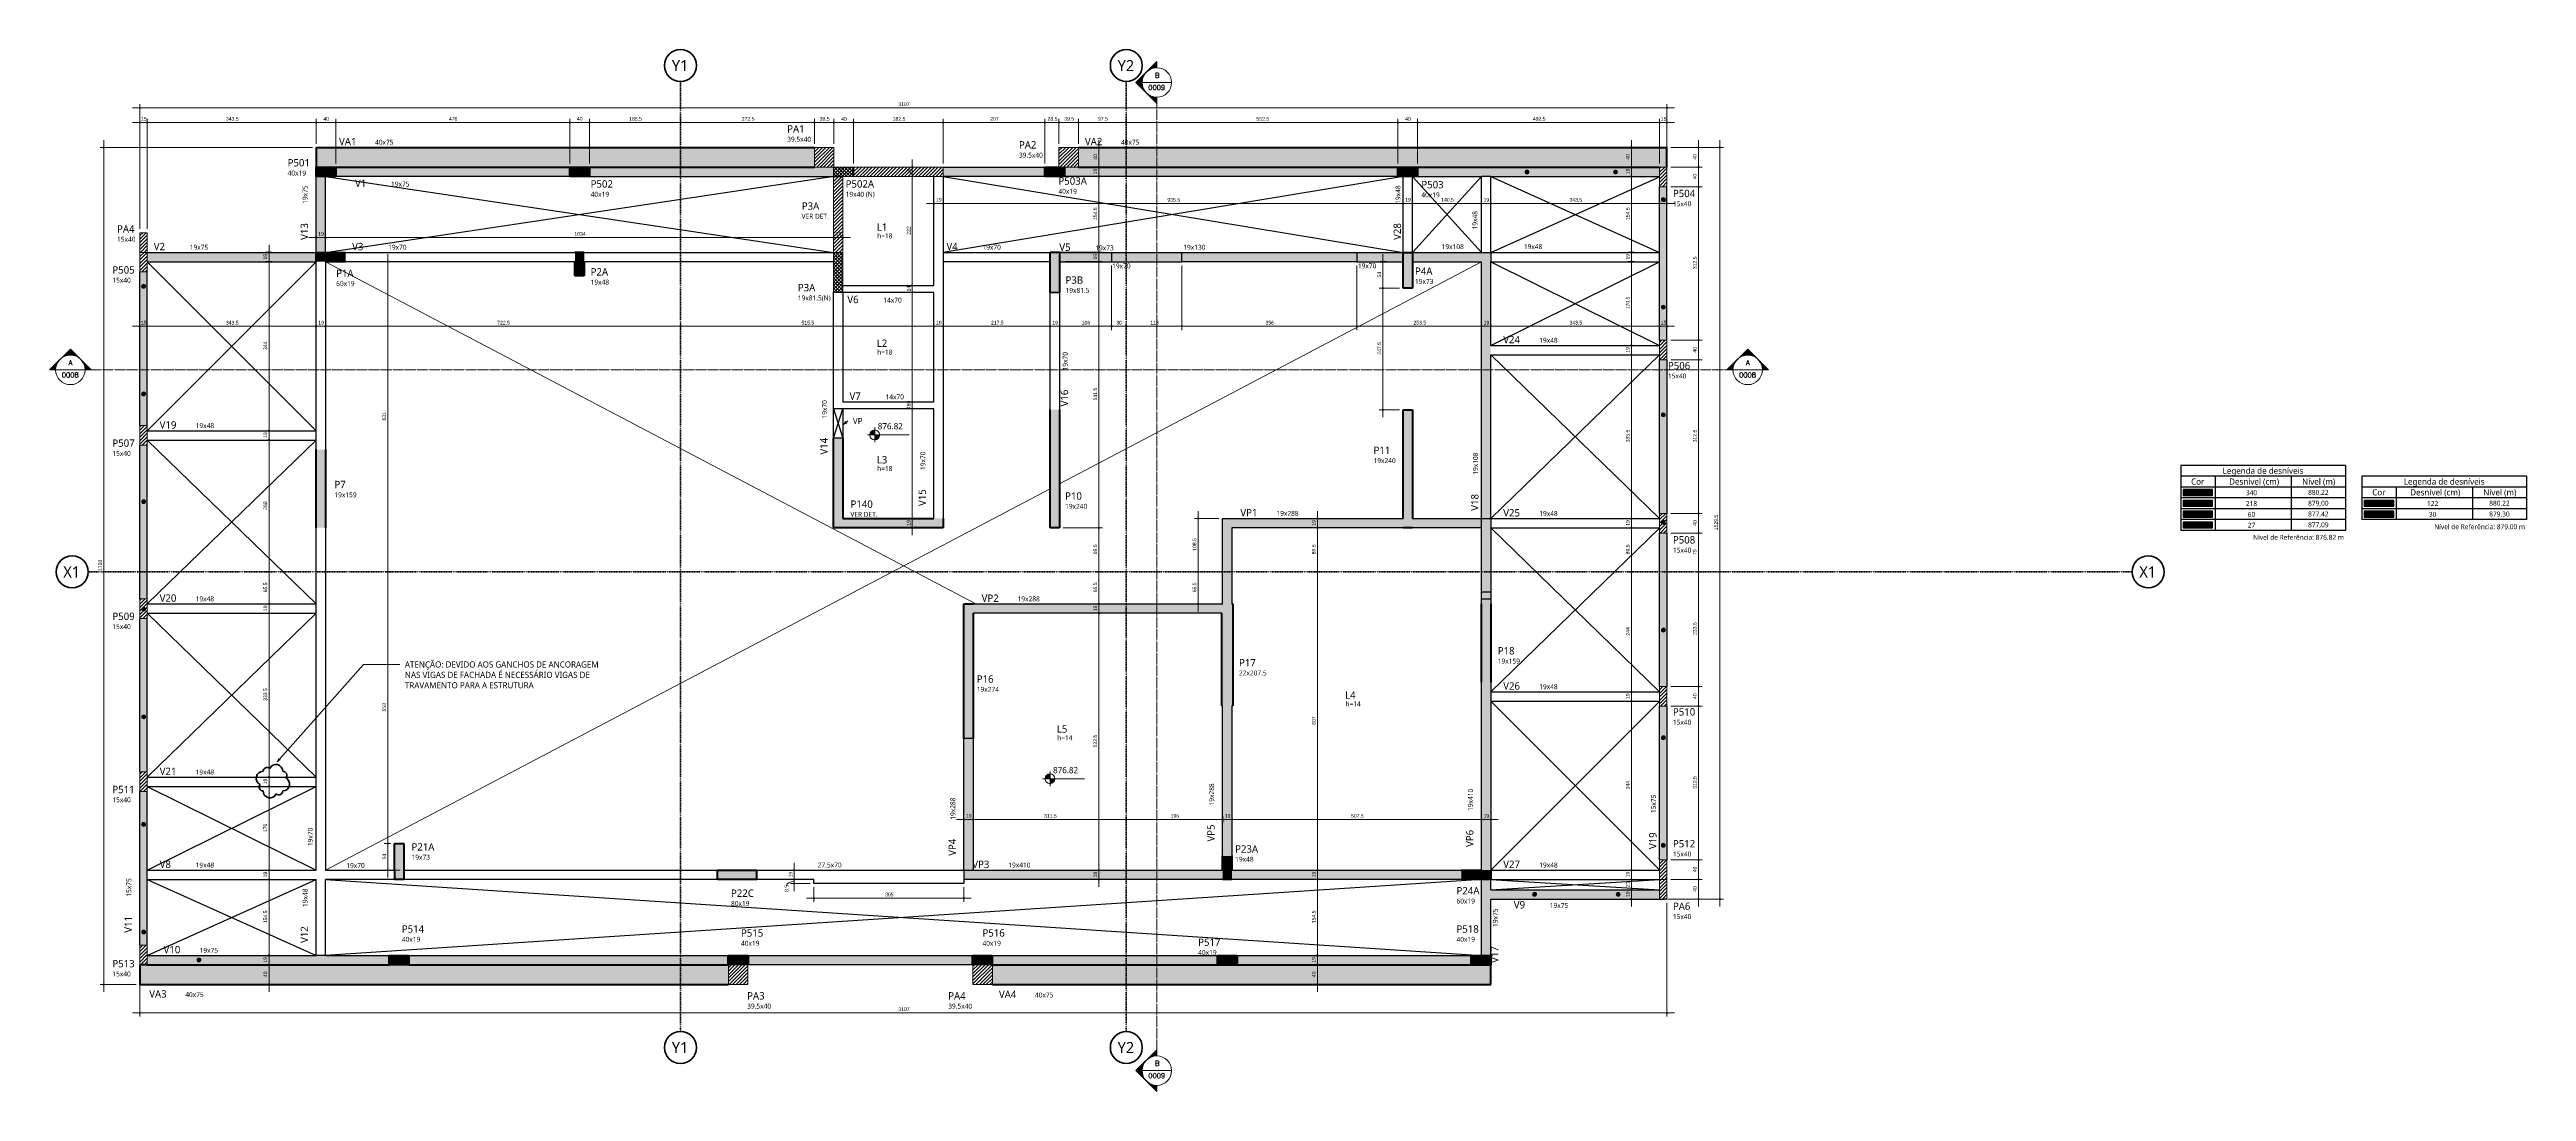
# Model space of a CAD drawing. Header units: centimetres. Extents: x -1706 to 33186, y -3196 to 88081.
# Drawn here: x 11624 to 16663, y -1174 to 946 of the extents above; entities that cross this region are included whole.
import ezdxf

# ---------------------------------------------------------------- set-up
doc = ezdxf.new("R2010")
doc.units = ezdxf.units.CM
for name, pattern in [('Centro de 6 mm', [1.32, 0.6, -0.24, 0.24, -0.24]), ('Dash', [0.635, 0.3175, -0.3175]), ('Dash dot', [1.5875, 0.635, -0.47625, 0, -0.47625]), ('Traço', [0.635, 0.3175, -0.3175])]:
    doc.linetypes.add(name, pattern=pattern)
for name, color, linetype, lineweight in [('A-ANNO-DIMS', 7, 'Continuous', 9), ('A-ANNO-DIMS-50', 7, 'Continuous', 9), ('A-DETL-GENF', 7, 'Continuous', 18), ('A-DETL-IDEN', 7, 'Continuous', 9), ('A-DETL-THIN', 7, 'Continuous', 25), ('A-FLOR-IDEN', 7, 'Continuous', 9), ('G-ANNO-DIMS', 7, 'Continuous', 9), ('G-ANNO-SYMB', 7, 'Continuous', 9), ('G-ANNO-TEXT', 7, 'Continuous', 9), ('S-BEAM', 7, 'Continuous', 9), ('S-BEAM-HDLN', 7, 'Traço', 25), ('S-BEAM-IDEN', 7, 'Continuous', 9), ('S-COLS', 7, 'Continuous', 9), ('S-COLS-IDEN', 7, 'Continuous', 9), ('S-GRID', 7, 'Continuous', 9), ('S-GRID-IDEN', 7, 'Continuous', 9)]:
    doc.layers.add(name, color=color, linetype=linetype, lineweight=lineweight)
for name, color, linetype, lineweight, true_color in [('A-DETL', 7, 'Continuous', 18, 0x00a600), ('A-DETL-HDLN', 7, 'Dash', 18, 0x00a600), ('G-ANNO-REVC', 1, 'Continuous', 35, 0xff0000)]:
    doc.layers.add(name, color=color, linetype=linetype, lineweight=lineweight, true_color=true_color)
doc.styles.add('Arial', font='arial.ttf', dxfattribs={"width": 0.9, "height": 7.5})
doc.styles.add('Gadugi', font='gadugi.ttf', dxfattribs={"height": 12.5})
doc.styles.add('Gadugi_1', font='gadugi.ttf', dxfattribs={"height": 15})
doc.styles.add('Gadugi_2', font='gadugi.ttf', dxfattribs={"height": 10})
doc.styles.add('Gadugi_3', font='gadugi.ttf', dxfattribs={"height": 0.2})
doc.styles.add('Gadugi_4', font='gadugi.ttf', dxfattribs={"height": 22.5})
doc.styles.add('RomanD', font='romand__.ttf', dxfattribs={"height": 10})
doc.dimstyles.new('PED_1_5mm_ESQ', dxfattribs={"dimscale": 30.48, "dimtxt": 7.651945, "dimasz": 0.328084, "dimexe": 0.246063, "dimexo": 0.246063, "dimgap": 0.049213, "dimtad": 1, "dimdec": 1, "dimrnd": 0.5, "dimdsep": 46, "dimtxsty": 'Arial', "dimblk1": 'DOTSMALL', "dimblk2": 'DOTSMALL', "dimsah": 1, "dimcen": 0.09, "dimdle": 0.492126, "dimazin": 0, "dimtfac": 1, "dimtdec": 4, "dimtix": 1, "dimtmove": 1, "dimatfit": 3, "dimfxl": 1, "dimtvp": 1, "dimtolj": 1, "dimtzin": 0, "dimarcsym": 2})
doc.dimstyles.new('PED_1_5mm_ESQ_1', dxfattribs={"dimscale": 30.48, "dimtxt": 7.651945, "dimasz": 0.328084, "dimexe": 0.246063, "dimexo": 0.246063, "dimgap": 0.049213, "dimtad": 1, "dimdec": 1, "dimrnd": 0.5, "dimdsep": 46, "dimtxsty": 'Arial', "dimblk1": 'DOTSMALL', "dimblk2": 'DOTSMALL', "dimsah": 1, "dimcen": 0.09, "dimdle": 0.492126, "dimazin": 0, "dimtfac": 1, "dimtdec": 4, "dimtix": 1, "dimtmove": 0, "dimatfit": 3, "dimfxl": 1, "dimtvp": 1, "dimtolj": 1, "dimtzin": 0, "dimarcsym": 2})
doc.dimstyles.new('PED_1_5mm_ESQ_2', dxfattribs={"dimscale": 30.48, "dimtxt": 7.651945, "dimasz": 0.328084, "dimexe": 0.246063, "dimexo": 0.246063, "dimgap": 0.049213, "dimtad": 1, "dimdec": 1, "dimrnd": 0.5, "dimdsep": 46, "dimtxsty": 'Arial', "dimblk1": 'DOTSMALL', "dimblk2": 'DOTSMALL', "dimsah": 1, "dimcen": 0.09, "dimdle": 0.492126, "dimazin": 0, "dimtfac": 1, "dimtdec": 4, "dimtix": 1, "dimtmove": 0, "dimatfit": 3, "dimfxl": 1, "dimtvp": 1, "dimtolj": 1, "dimtzin": 0, "dimarcsym": 2})
pattern_1 = [(45, (13566.5326, 0), (-3.535534, 3.535534), [])]
pattern_2 = [(45, (13566.5326, 0), (-3.535534, 3.535534), []), (135, (13566.5326, 0), (-3.535534, -3.535534), [])]

msp = doc.modelspace()

# ---------------------------------------------------------------- texts
at = {"layer": 'A-DETL-IDEN', "char_height": 10, "attachment_point": 1, "style": 'Gadugi_2'}
for s, insert, width in [('340', (16092.48, 49.39), 27.6582), ('218', (16092.48, 27.39), 27.6582), ('60', (16096.28, 5.39), 18.4388), ('122', (16460.98, 27.39), 27.6582), ('30', (16464.78, 5.39), 18.4388), ('27', (16096.28, -16.61), 18.4388)]:
    msp.add_mtext(s, dxfattribs=dict(at, insert=insert, width=width))
at = {"layer": 'A-FLOR-IDEN', "attachment_point": 1}
for s, insert, char_height, width, style in [('L1', (13306.96, 592.55), 15, 26.0548, 'Gadugi_1'), ('h=18', (13307.74, 572.08), 10, 39.6835, 'Gadugi_2'), ('L2', (13306.96, 356.05), 15, 26.0548, 'Gadugi_1'), ('h=18', (13307.74, 335.58), 10, 39.6835, 'Gadugi_2'), ('L3', (13306.96, 119.05), 15, 26.0548, 'Gadugi_1'), ('h=18', (13307.74, 98.58), 10, 39.6835, 'Gadugi_2'), ('L4', (14259.72, -359.7), 15, 26.0548, 'Gadugi_1'), ('h=14', (14260.5, -380.17), 10, 39.6835, 'Gadugi_2'), ('h=14', (13674, -449.17), 10, 39.6835, 'Gadugi_2'), ('L5', (13673.22, -428.7), 15, 26.0548, 'Gadugi_1')]:
    msp.add_mtext(s, dxfattribs=dict(at, insert=insert, char_height=char_height, width=width, style=style))
at = {"layer": 'G-ANNO-DIMS', "char_height": 12.5, "width": 61.2919, "attachment_point": 1, "line_spacing_factor": 1.02016, "style": 'Gadugi'}
for insert in [(13309.08, 185.98), (13665.62, -513.69)]:
    msp.add_mtext('876.82', dxfattribs=dict(at, insert=insert))
at = {"layer": 'G-ANNO-SYMB', "char_height": 10, "attachment_point": 1, "style": 'RomanD'}
for s, insert, width in [('0009', (13859.38, 873.86), 44.8945), ('B', (13873.28, 898.8), 11.2236), ('A', (11662.81, 313.99), 11.2236), ('A', (15075.38, 313.99), 11.2236), ('0008', (11648.91, 289.04), 44.8945), ('0008', (15061.48, 289.04), 44.8945), ('0009', (13859.38, -1136.63), 44.8945), ('B', (13873.28, -1111.69), 11.2236)]:
    msp.add_mtext(s, dxfattribs=dict(at, insert=insert, width=width))
at = {"layer": 'G-ANNO-TEXT', "attachment_point": 1}
for s, insert, char_height, width, style in [('VP', (13258.37, 196.69), 12.5, 25.2532, 'Gadugi'), ('Cor', (15981.07, 73.44), 12.5, 32.8692, 'Gadugi'), ('Legenda de desníveis', (16045.16, 95.44), 12.5, 200.8227, 'Gadugi'), ('Desnível (cm)', (16058.37, 73.44), 12.5, 125.4641, 'Gadugi'), ('Nível (m)', (16206.78, 73.44), 12.5, 84.9789, 'Gadugi'), ('Cor', (16349.57, 51.44), 12.5, 32.8692, 'Gadugi'), ('Legenda de desníveis', (16413.66, 73.44), 12.5, 200.8227, 'Gadugi'), ('Desnível (cm)', (16426.87, 51.44), 12.5, 125.4641, 'Gadugi'), ('Nível (m)', (16575.28, 51.44), 12.5, 84.9789, 'Gadugi'), ('880,22', (16219.06, 50.16), 10, 49.7046, 'Gadugi_2'), ('879,00', (16219.06, 28.16), 10, 49.7046, 'Gadugi_2'), ('877,42', (16219.06, 6.16), 10, 49.7046, 'Gadugi_2'), ('880.22', (16587.56, 28.16), 10, 49.7046, 'Gadugi_2'), ('879.30', (16587.56, 6.16), 10, 49.7046, 'Gadugi_2'), ('Nível de Referência: 876.82 m', (16107.18, -41.29), 10, 222.8691, 'Gadugi_2'), ('877,09', (16219.06, -15.84), 10, 49.7046, 'Gadugi_2'), ('Nível de Referência: 879.00 m', (16475.68, -19.75), 10, 222.8691, 'Gadugi_2'), ('ATENÇÃO: DEVIDO AOS GANCHOS DE ANCORAGEM ', (12346.83, -298.71), 12.5, 506.6665, 'Gadugi'), ('TRAVAMENTO PARA A ESTRUTURA', (12346.83, -341.05), 12.5, 334.3037, 'Gadugi'), ('NAS VIGAS DE FACHADA É NECESSÁRIO VIGAS DE ', (12346.83, -319.88), 12.5, 483.4176, 'Gadugi')]:
    msp.add_mtext(s, dxfattribs=dict(at, insert=insert, char_height=char_height, width=width, style=style))
at = {"layer": 'S-BEAM-IDEN', "attachment_point": 1}
for s, insert, char_height, width, style in [('VA1', (12212.9, 766.39), 15, 46.4979, 'Gadugi_1'), ('40x75', (12286.2, 762.45), 10, 44.8945, 'Gadugi_2'), ('VA2', (13730.51, 766.39), 15, 46.4979, 'Gadugi_1'), ('40x75', (13803.81, 762.46), 10, 44.8945, 'Gadugi_2'), ('V1', (12245.44, 681.4), 15, 30.0633, 'Gadugi_1'), ('19x75', (12318.74, 677.46), 10, 44.8945, 'Gadugi_2'), ('V2', (11836, 552.82), 15, 30.0633, 'Gadugi_1'), ('19x75', (11909.3, 548.89), 10, 44.8945, 'Gadugi_2'), ('V3', (12239.5, 552.82), 15, 30.0633, 'Gadugi_1'), ('19x70', (12312.8, 548.89), 10, 44.8945, 'Gadugi_2'), ('V4', (13448.69, 552.82), 15, 30.0633, 'Gadugi_1'), ('19x70', (13521.99, 548.89), 10, 44.8945, 'Gadugi_2'), ('V5', (13678.33, 551.57), 15, 30.0633, 'Gadugi_1'), ('19x73', (13751.63, 547.64), 10, 44.8945, 'Gadugi_2'), ('19x70', (13785.83, 510.85), 10, 44.8945, 'Gadugi_2'), ('19x130', (13930.61, 548.89), 10, 54.1139, 'Gadugi_2'), ('19x70', (14285.84, 511.08), 10, 44.8945, 'Gadugi_2'), ('19x108', (14456.22, 550.14), 10, 54.1139, 'Gadugi_2'), ('19x48', (14623.54, 550.14), 10, 44.8945, 'Gadugi_2'), ('V6', (13247.02, 445.15), 15, 30.0633, 'Gadugi_1'), ('14x70', (13320.32, 441.22), 10, 44.8945, 'Gadugi_2'), ('V24', (14581.51, 363.49), 15, 44.0928, 'Gadugi_1'), ('19x48', (14654.81, 359.56), 10, 44.8945, 'Gadugi_2'), ('V7', (13251.5, 248.39), 15, 30.0633, 'Gadugi_1'), ('14x70', (13324.8, 244.46), 10, 44.8945, 'Gadugi_2'), ('V19', (11848, 189.92), 15, 44.0928, 'Gadugi_1'), ('19x48', (11921.3, 185.99), 10, 44.8945, 'Gadugi_2'), ('VP1', (14046.81, 11.39), 15, 44.4937, 'Gadugi_1'), ('19x288', (14120.11, 7.46), 10, 54.1139, 'Gadugi_2'), ('V25', (14581.51, 11.09), 15, 44.0928, 'Gadugi_1'), ('19x48', (14654.81, 7.16), 10, 44.8945, 'Gadugi_2'), ('V20', (11848, -162.48), 15, 44.0928, 'Gadugi_1'), ('19x48', (11921.3, -166.41), 10, 44.8945, 'Gadugi_2'), ('VP2', (13520.31, -162.61), 15, 44.4937, 'Gadugi_1'), ('19x288', (13593.61, -166.54), 10, 54.1139, 'Gadugi_2'), ('V26', (14581.51, -341.31), 15, 44.0928, 'Gadugi_1'), ('19x48', (14654.81, -345.24), 10, 44.8945, 'Gadugi_2'), ('V21', (11848, -514.88), 15, 44.0928, 'Gadugi_1'), ('19x48', (11921.3, -518.81), 10, 44.8945, 'Gadugi_2'), ('V8', (11848, -704.11), 15, 30.0633, 'Gadugi_1'), ('VP3', (13501.31, -704.11), 15, 44.4937, 'Gadugi_1'), ('V27', (14581.51, -704.11), 15, 44.0928, 'Gadugi_1'), ('19x48', (11921.3, -708.04), 10, 44.8945, 'Gadugi_2'), ('19x70', (12227.77, -709.06), 10, 44.8945, 'Gadugi_2'), ('27.5x70', (13186.8, -708.04), 10, 57.7215, 'Gadugi_2'), ('19x410', (13574.61, -708.04), 10, 54.1139, 'Gadugi_2'), ('19x48', (14654.81, -708.04), 10, 44.8945, 'Gadugi_2'), ('V9', (14602.97, -786.38), 15, 30.0633, 'Gadugi_1'), ('19x75', (14676.27, -790.32), 10, 44.8945, 'Gadugi_2'), ('V10', (11855.92, -877.68), 15, 44.0928, 'Gadugi_1'), ('19x75', (11929.22, -881.61), 10, 44.8945, 'Gadugi_2'), ('VA3', (11826.76, -967.8), 15, 46.4979, 'Gadugi_1'), ('40x75', (11900.06, -971.73), 10, 44.8945, 'Gadugi_2'), ('VA4', (13555.51, -968.62), 15, 46.4979, 'Gadugi_1'), ('40x75', (13628.81, -972.55), 10, 44.8945, 'Gadugi_2')]:
    msp.add_mtext(s, dxfattribs=dict(at, insert=insert, char_height=char_height, width=width, style=style))
at = {"layer": 'S-BEAM-IDEN', "attachment_point": 1, "rotation": 90}
for s, insert, char_height, width, style in [('19x75', (12138.83, 632.18), 10, 44.8945, 'Gadugi_2'), ('19x48', (14362.34, 632.18), 10, 44.8945, 'Gadugi_2'), ('19x48', (14518.87, 580.08), 10, 44.8945, 'Gadugi_2'), ('V13', (12134.9, 558.88), 15, 44.0928, 'Gadugi_1'), ('V28', (14358.41, 558.88), 15, 44.0928, 'Gadugi_1'), ('19x70', (13685.23, 293.35), 10, 44.8945, 'Gadugi_2'), ('V16', (13681.29, 220.05), 15, 44.0928, 'Gadugi_1'), ('19x70', (13195.75, 195.37), 10, 44.8945, 'Gadugi_2'), ('V14', (13191.81, 122.07), 15, 44.0928, 'Gadugi_1'), ('19x70', (13395.83, 90.75), 10, 44.8945, 'Gadugi_2'), ('19x108', (14520.12, 81.06), 10, 54.1139, 'Gadugi_2'), ('V15', (13391.9, 17.45), 15, 44.0928, 'Gadugi_1'), ('V18', (14516.19, 7.77), 15, 44.0928, 'Gadugi_1'), ('19x288', (13983.34, -591.95), 10, 54.1139, 'Gadugi_2'), ('19x288', (13456.85, -620.95), 10, 54.1139, 'Gadugi_2'), ('19x410', (14509.84, -602.95), 10, 54.1139, 'Gadugi_2'), ('15x75', (14882.25, -607.35), 10, 44.8945, 'Gadugi_2'), ('19x70', (12149.58, -674.62), 10, 44.8945, 'Gadugi_2'), ('VP5', (13979.41, -665.25), 15, 44.4937, 'Gadugi_1'), ('VP6', (14505.91, -676.25), 15, 44.4937, 'Gadugi_1'), ('V19', (14878.32, -680.65), 15, 44.0928, 'Gadugi_1'), ('VP4', (13452.91, -694.25), 15, 44.4937, 'Gadugi_1'), ('15x75', (11780.34, -777.42), 10, 44.8945, 'Gadugi_2'), ('19x48', (12138.83, -798.32), 10, 44.8945, 'Gadugi_2'), ('19x75', (14560.46, -838.98), 10, 44.8945, 'Gadugi_2'), ('V11', (11776.4, -850.72), 15, 44.0928, 'Gadugi_1'), ('V12', (12134.9, -871.62), 15, 44.0928, 'Gadugi_1'), ('V17', (14556.53, -912.28), 15, 44.0928, 'Gadugi_1')]:
    msp.add_mtext(s, dxfattribs=dict(at, insert=insert, char_height=char_height, width=width, style=style))
at = {"layer": 'S-COLS-IDEN', "attachment_point": 1}
for s, insert, char_height, width, style in [('39.5x40', (13124.72, 768.71), 10, 57.7215, 'Gadugi_2'), ('PA1', (13124.72, 792.2), 15, 44.8945, 'Gadugi_1'), ('PA2', (13596.24, 759.8), 15, 44.8945, 'Gadugi_1'), ('P501', (12108.37, 723.35), 15, 56.519, 'Gadugi_1'), ('39.5x40', (13596.24, 736.31), 10, 57.7215, 'Gadugi_2'), ('40x19', (12108.37, 699.86), 10, 44.8945, 'Gadugi_2'), ('40x19', (12724.85, 656.76), 10, 44.8945, 'Gadugi_2'), ('P502', (12724.85, 680.25), 15, 56.519, 'Gadugi_1'), ('19x40 (N)', (13243.68, 656.76), 10, 72.9536, 'Gadugi_2'), ('P502A', (13243.68, 680.25), 15, 72.9536, 'Gadugi_1'), ('40x19', (13676.56, 662.76), 10, 44.8945, 'Gadugi_2'), ('P503A', (13676.56, 686.25), 15, 72.9536, 'Gadugi_1'), ('40x19', (14414.96, 655.39), 10, 44.8945, 'Gadugi_2'), ('P503', (14414.96, 678.88), 15, 56.519, 'Gadugi_1'), ('P504', (14926.73, 660.88), 15, 56.519, 'Gadugi_1'), ('P3A', (13154.36, 635.24), 15, 44.8945, 'Gadugi_1'), ('15x40', (14926.73, 637.39), 10, 44.8945, 'Gadugi_2'), ('15x40', (11761.33, 565.23), 10, 44.8945, 'Gadugi_2'), ('PA4', (11761.33, 588.72), 15, 44.8945, 'Gadugi_1'), ('P505', (11751.78, 505.31), 15, 56.519, 'Gadugi_1'), ('15x40', (11751.78, 481.82), 10, 44.8945, 'Gadugi_2'), ('60x19', (12207.04, 474.75), 10, 44.8945, 'Gadugi_2'), ('P1A', (12207.04, 498.24), 15, 44.8945, 'Gadugi_1'), ('19x48', (12724.85, 477.92), 10, 44.8945, 'Gadugi_2'), ('P2A', (12724.85, 501.41), 15, 44.8945, 'Gadugi_1'), ('P3A', (13146.36, 469.31), 15, 44.8945, 'Gadugi_1'), ('19x81.5', (13691, 461.14), 10, 57.7215, 'Gadugi_2'), ('P3B', (13691, 484.63), 15, 43.2911, 'Gadugi_1'), ('19x73', (14402.07, 479.33), 10, 44.8945, 'Gadugi_2'), ('P4A', (14402.07, 502.82), 15, 44.8945, 'Gadugi_1'), ('19x81.5(N)', (13146.36, 445.82), 10, 80.9704, 'Gadugi_2'), ('P506', (14916.64, 310.48), 15, 56.519, 'Gadugi_1'), ('15x40', (14916.64, 286.99), 10, 44.8945, 'Gadugi_2'), ('P507', (11751.78, 152.91), 15, 56.519, 'Gadugi_1'), ('15x40', (11751.78, 129.42), 10, 44.8945, 'Gadugi_2'), ('19x240', (14317.67, 114.74), 10, 54.1139, 'Gadugi_2'), ('P11', (14317.67, 138.23), 15, 42.4894, 'Gadugi_1'), ('P7', (12203.5, 68.65), 15, 28.4599, 'Gadugi_1'), ('19x159', (12203.5, 45.16), 10, 54.1139, 'Gadugi_2'), ('P140', (13253.54, 28.78), 15, 56.519, 'Gadugi_1'), ('19x240', (13690.15, 21.79), 10, 54.1139, 'Gadugi_2'), ('P10', (13690.15, 45.28), 15, 42.4894, 'Gadugi_1'), ('P508', (14926.73, -43.92), 15, 56.519, 'Gadugi_1'), ('15x40', (14926.73, -67.41), 10, 44.8945, 'Gadugi_2'), ('P509', (11751.78, -199.49), 15, 56.519, 'Gadugi_1'), ('15x40', (11751.78, -222.98), 10, 44.8945, 'Gadugi_2'), ('P17', (14043.92, -293.87), 15, 42.4894, 'Gadugi_1'), ('19x159', (14570.42, -293.11), 10, 54.1139, 'Gadugi_2'), ('P18', (14570.42, -269.62), 15, 42.4894, 'Gadugi_1'), ('19x274', (13510.44, -350.61), 10, 54.1139, 'Gadugi_2'), ('P16', (13510.44, -327.12), 15, 42.4894, 'Gadugi_1'), ('22x207.5', (14043.92, -317.36), 10, 66.9409, 'Gadugi_2'), ('P510', (14926.73, -393.89), 15, 56.519, 'Gadugi_1'), ('15x40', (14926.73, -417.38), 10, 44.8945, 'Gadugi_2'), ('P511', (11751.78, -551.89), 15, 56.519, 'Gadugi_1'), ('15x40', (11751.78, -575.38), 10, 44.8945, 'Gadugi_2'), ('19x73', (12360.31, -692.21), 10, 44.8945, 'Gadugi_2'), ('P21A', (12360.31, -668.72), 15, 58.924, 'Gadugi_1'), ('19x48', (14036.09, -696.37), 10, 44.8945, 'Gadugi_2'), ('P23A', (14036.09, -672.88), 15, 58.924, 'Gadugi_1'), ('15x40', (14926.73, -685.64), 10, 44.8945, 'Gadugi_2'), ('P512', (14926.73, -662.15), 15, 56.519, 'Gadugi_1'), ('80x19', (13010.42, -786.26), 10, 44.8945, 'Gadugi_2'), ('P22C', (13010.42, -762.77), 15, 58.5232, 'Gadugi_1'), ('60x19', (14486.45, -781.31), 10, 44.8945, 'Gadugi_2'), ('P24A', (14486.45, -757.82), 15, 58.924, 'Gadugi_1'), ('PA6', (14926.73, -789.44), 15, 44.8945, 'Gadugi_1'), ('P514', (12340.69, -835.72), 15, 56.519, 'Gadugi_1'), ('P515', (13030.72, -843.72), 15, 56.519, 'Gadugi_1'), ('P516', (13521.99, -843.72), 15, 56.519, 'Gadugi_1'), ('P518', (14486.45, -835.72), 15, 56.519, 'Gadugi_1'), ('15x40', (14926.73, -812.93), 10, 44.8945, 'Gadugi_2'), ('P513', (11751.78, -906.19), 15, 56.519, 'Gadugi_1'), ('40x19', (12340.69, -859.21), 10, 44.8945, 'Gadugi_2'), ('40x19', (13030.72, -867.21), 10, 44.8945, 'Gadugi_2'), ('40x19', (13521.99, -867.21), 10, 44.8945, 'Gadugi_2'), ('40x19', (13960.79, -886.04), 10, 44.8945, 'Gadugi_2'), ('P517', (13960.79, -862.55), 15, 56.519, 'Gadugi_1'), ('40x19', (14486.45, -859.21), 10, 44.8945, 'Gadugi_2'), ('15x40', (11751.78, -929.68), 10, 44.8945, 'Gadugi_2'), ('39.5x40', (13043.28, -995.17), 10, 57.7215, 'Gadugi_2'), ('PA3', (13043.28, -971.68), 15, 44.8945, 'Gadugi_1'), ('39.5x40', (13452.36, -995.17), 10, 57.7215, 'Gadugi_2'), ('PA4', (13452.36, -971.68), 15, 44.8945, 'Gadugi_1')]:
    msp.add_mtext(s, dxfattribs=dict(at, insert=insert, char_height=char_height, width=width, style=style))
at = {"layer": 'S-GRID-IDEN', "color": 6, "true_color": 0xff00ff, "char_height": 22.5, "width": 42.0886, "attachment_point": 1, "style": 'Gadugi_4'}
for insert in [(12890.15, 924.71), (12890.15, -1073.15)]:
    msp.add_mtext('Y1', dxfattribs=dict(at, insert=insert))
at = {"layer": 'S-GRID-IDEN', "color": 40, "true_color": 0xffc000, "char_height": 22.5, "width": 42.0886, "attachment_point": 1, "style": 'Gadugi_4'}
for insert in [(13797.15, 924.71), (13797.15, -1073.15)]:
    msp.add_mtext('Y2', dxfattribs=dict(at, insert=insert))
at = {"layer": 'S-GRID-IDEN', "color": 152, "true_color": 0x0070c0, "char_height": 22.5, "width": 43.692, "attachment_point": 1, "style": 'Gadugi_4'}
for insert in [(11651.98, -105.54), (15875.72, -105.54)]:
    msp.add_mtext('X1', dxfattribs=dict(at, insert=insert))

# ---------------------------------------------------------------- blocks, each defined once
blk = doc.blocks.new('TQS - Pilar retangular - 19_0 x 73_0-2686915-PL I 001 - FORMA DO RESERVATÓRIO')
at = {"layer": 'S-COLS', "lineweight": 25, "true_color": 0x808080}
blk.add_hatch(color=8, dxfattribs=at).paths.add_polyline_path([(9.5, 36.5), (-9.5, 36.5), (-9.5, -36.5), (9.5, -36.5), (9.5, -17.5)], flags=0)
at = {"layer": 'S-COLS', "lineweight": 50}
for p, q in [((-9.5, 36.5), (9.5, 36.5)), ((-9.5, -36.5), (-9.5, 36.5)), ((9.5, 36.5), (9.5, -36.5)), ((9.5, -36.5), (-9.5, -36.5))]:
    blk.add_line(p, q, dxfattribs=at)
blk = doc.blocks.new('PED_TAG_PILAR_R04 - PILAR VER DET_-2523782-PL I 001 - FORMA DO RESERVATÓRIO')
at = {"layer": 'S-COLS-IDEN', "insert": (0.11, -0.63), "char_height": 0.2, "width": 1.3709, "attachment_point": 1, "style": 'Gadugi_3'}
blk.add_mtext('VER DET.', dxfattribs=at)
blk = doc.blocks.new('Corte - M_Cabeça do corte - Preenchida-2060824-PL I 001 - FORMA DO RESERVATÓRIO')
at = {"layer": 'G-ANNO-SYMB'}
h = blk.add_hatch(color=256, dxfattribs=at)
edge = h.paths.add_edge_path(flags=0)
edge.add_line((-1.45, 0), (-1.02, 0.42))
edge.add_arc((-0.6, 0), 0.6, 135, 180)
edge.add_line((-1.2, 0), (-1.45, 0))
h = blk.add_hatch(color=256, dxfattribs=at)
edge = h.paths.add_edge_path(flags=0)
edge.add_line((-0.6, 0.85), (-0.6, 0.6))
edge.add_arc((-0.6, 0), 0.6, 90, 135)
edge.add_line((-1.02, 0.42), (-0.6, 0.85))
h = blk.add_hatch(color=256, dxfattribs=at)
edge = h.paths.add_edge_path(flags=0)
edge.add_line((-0.6, 0.85), (-0.18, 0.42))
edge.add_arc((-0.6, 0), 0.6, 45, 90)
edge.add_line((-0.6, 0.6), (-0.6, 0.85))
h = blk.add_hatch(color=256, dxfattribs=at)
edge = h.paths.add_edge_path(flags=0)
edge.add_line((0.25, 0), (0, 0))
edge.add_arc((-0.6, 0), 0.6, 360, 405)
edge.add_line((-0.18, 0.42), (0.25, 0))
for p, q in [((-0.6, 0.85), (-1.45, 0)), ((-1.02, 0.42), (-1.45, 0)), ((-1.45, 0), (-1.2, 0)), ((-0.6, 0.85), (-1.02, 0.42)), ((-0.6, 0.85), (0.25, 0)), ((-0.6, 0.6), (-0.6, 0.85)), ((-0.6, 0.85), (-0.6, 0.6)), ((-0.18, 0.42), (-0.6, 0.85)), ((0.25, 0), (-0.18, 0.42)), ((0, 0), (0.25, 0)), ((-1.2, 0), (-1.45, 0)), ((0, 0), (0.25, 0))]:
    blk.add_line(p, q, dxfattribs=at)
for start, end in [(360, 180), (135, 180), (180, 360), (90, 135), (45, 90), (360, 45)]:
    blk.add_arc((-0.6, 0), 0.6, start, end, dxfattribs=at)
blk = doc.blocks.new('Elevações de ponto - M_Cota de elevação - Alvo preenchido-10609-PL I 001 - FORMA DO RESERVATÓRIO')
at = {"layer": 'G-ANNO-DIMS'}
h = blk.add_hatch(color=256, dxfattribs=at)
edge = h.paths.add_edge_path(flags=0)
edge.add_line((0, 0), (-0.2, 0))
edge.add_arc((0, 0), 0.2, 90, 180, ccw=False)
edge.add_line((0, 0.2), (0, 0))
h = blk.add_hatch(color=256, dxfattribs=at)
edge = h.paths.add_edge_path(flags=0)
edge.add_line((0, 0), (0.2, 0))
edge.add_arc((0, 0), 0.2, 270, 360, ccw=False)
edge.add_line((0, -0.2), (0, 0))
for p, q in [((-0.3, 0), (1.4, 0)), ((0, -0.3), (0, 0.3))]:
    blk.add_line(p, q, dxfattribs=at)
blk.add_circle((0, 0), 0.2, dxfattribs=at)
blk = doc.blocks.new('DIMBLOCK192-PL I 001 - FORMA DO RESERVATÓRIO')
at = {"layer": 'A-ANNO-DIMS-50'}
h = blk.add_hatch(color=256, dxfattribs=at)
edge = h.paths.add_edge_path(flags=0)
edge.add_arc((13179.2, -780.6), 1.25, 0, 360)
h = blk.add_hatch(color=256, dxfattribs=at)
edge = h.paths.add_edge_path(flags=0)
edge.add_arc((13484.2, -780.6), 1.25, 0, 360)
for p, q in [((13164.2, -780.6), (13499.2, -780.6)), ((13179.2, -758.4), (13179.2, -788.1)), ((13179.2, -780.6), (13179.2, -758.4)), ((13484.2, -758.4), (13484.2, -788.1)), ((13484.2, -780.6), (13484.2, -758.4))]:
    blk.add_line(p, q, dxfattribs=at)
for centre in [(13179.2, -780.6), (13484.2, -780.6)]:
    blk.add_circle(centre, 1.25, dxfattribs=at)
at = {"layer": 'A-ANNO-DIMS-50', "color": 0, "insert": (13323.9, -769.3), "char_height": 7.5, "width": 18.647, "attachment_point": 1, "line_spacing_factor": 0.941778, "style": 'Arial'}
blk.add_mtext('305', dxfattribs=at)
blk = doc.blocks.new('_DotSmall')
at = {"color": 0, "linetype": 'ByBlock', "const_width": 0.5}
blk.add_lwpolyline([(-0.0625, 0, 1), (0.0625, 0, 1)], format="xyb", close=True, dxfattribs=at)
blk = doc.blocks.new('Eixo - Y1-2173029-PL I 001 - FORMA DO RESERVATÓRIO')
at = {"layer": 'S-GRID-IDEN', "color": 6, "lineweight": 35, "true_color": 0xff00ff}
blk.add_circle((0, 0), 0.65, dxfattribs=at)
blk = doc.blocks.new('Eixo - Y2-2173031-PL I 001 - FORMA DO RESERVATÓRIO')
at = {"layer": 'S-GRID-IDEN', "color": 40, "lineweight": 35, "true_color": 0xffc000}
blk.add_circle((0, 0), 0.65, dxfattribs=at)
blk = doc.blocks.new('Eixo - X1-2173051-PL I 001 - FORMA DO RESERVATÓRIO')
at = {"layer": 'S-GRID-IDEN', "color": 152, "lineweight": 35, "true_color": 0x0070c0}
blk.add_circle((0, 0), 0.65, dxfattribs=at)
blk = doc.blocks.new('DIMBLOCK193-PL I 001 - FORMA DO RESERVATÓRIO')
at = {"layer": 'A-ANNO-DIMS-50'}
h = blk.add_hatch(color=256, dxfattribs=at)
edge = h.paths.add_edge_path(flags=0)
edge.add_arc((11807.7, 383), 1.25, 0, 360)
h = blk.add_hatch(color=256, dxfattribs=at)
edge = h.paths.add_edge_path(flags=0)
edge.add_arc((11822.7, 383), 1.25, 0, 360)
for p, q in [((11792.7, 383), (11822.7, 383)), ((11807.7, 377.3), (11807.7, 390.5)), ((11807.7, 383), (11807.7, 377.3)), ((11822.7, 377.3), (11822.7, 390.5)), ((11822.7, 383), (11822.7, 377.3))]:
    blk.add_line(p, q, dxfattribs=at)
for centre in [(11807.7, 383), (11822.7, 383)]:
    blk.add_circle(centre, 1.25, dxfattribs=at)
at = {"layer": 'A-ANNO-DIMS-50', "color": 0, "insert": (11810, 394.2), "char_height": 7.5, "width": 12.431, "attachment_point": 1, "line_spacing_factor": 0.941778, "style": 'Arial'}
blk.add_mtext('15', dxfattribs=at)
blk = doc.blocks.new('DIMBLOCK194-PL I 001 - FORMA DO RESERVATÓRIO')
at = {"layer": 'A-ANNO-DIMS-50'}
h = blk.add_hatch(color=256, dxfattribs=at)
edge = h.paths.add_edge_path(flags=0)
edge.add_arc((11822.7, 383), 1.25, 0, 360)
h = blk.add_hatch(color=256, dxfattribs=at)
edge = h.paths.add_edge_path(flags=0)
edge.add_arc((12166.2, 383), 1.25, 0, 360)
for p, q in [((11822.7, 377.3), (11822.7, 390.5)), ((11822.7, 383), (12166.2, 383)), ((11822.7, 383), (11822.7, 377.3)), ((12166.2, 377.3), (12166.2, 390.5)), ((12166.2, 383), (12166.2, 377.3))]:
    blk.add_line(p, q, dxfattribs=at)
for centre in [(11822.7, 383), (12166.2, 383)]:
    blk.add_circle(centre, 1.25, dxfattribs=at)
at = {"layer": 'A-ANNO-DIMS-50', "color": 0, "insert": (11982.8, 394.2), "char_height": 7.5, "width": 27.971, "attachment_point": 1, "line_spacing_factor": 0.941778, "style": 'Arial'}
blk.add_mtext('343.5', dxfattribs=at)
blk = doc.blocks.new('DIMBLOCK195-PL I 001 - FORMA DO RESERVATÓRIO')
at = {"layer": 'A-ANNO-DIMS-50'}
h = blk.add_hatch(color=256, dxfattribs=at)
edge = h.paths.add_edge_path(flags=0)
edge.add_arc((12166.2, 383), 1.25, 0, 360)
h = blk.add_hatch(color=256, dxfattribs=at)
edge = h.paths.add_edge_path(flags=0)
edge.add_arc((12185.2, 383), 1.25, 0, 360)
for p, q in [((12166.2, 377.3), (12166.2, 390.5)), ((12166.2, 383), (12185.2, 383)), ((12166.2, 383), (12166.2, 377.3)), ((12185.2, 377.3), (12185.2, 390.5)), ((12185.2, 383), (12185.2, 377.3))]:
    blk.add_line(p, q, dxfattribs=at)
for centre in [(12166.2, 383), (12185.2, 383)]:
    blk.add_circle(centre, 1.25, dxfattribs=at)
at = {"layer": 'A-ANNO-DIMS-50', "color": 0, "insert": (12170.5, 394.2), "char_height": 7.5, "width": 12.431, "attachment_point": 1, "line_spacing_factor": 0.941778, "style": 'Arial'}
blk.add_mtext('19', dxfattribs=at)
blk = doc.blocks.new('DIMBLOCK196-PL I 001 - FORMA DO RESERVATÓRIO')
at = {"layer": 'A-ANNO-DIMS-50'}
h = blk.add_hatch(color=256, dxfattribs=at)
edge = h.paths.add_edge_path(flags=0)
edge.add_arc((12185.2, 383), 1.25, 0, 360)
h = blk.add_hatch(color=256, dxfattribs=at)
edge = h.paths.add_edge_path(flags=0)
edge.add_arc((12907.7, 383), 1.25, 0, 360)
for p, q in [((12185.2, 377.3), (12185.2, 390.5)), ((12185.2, 383), (12907.7, 383)), ((12185.2, 383), (12185.2, 377.3)), ((12907.7, 377.3), (12907.7, 390.5)), ((12907.7, 383), (12907.7, 377.3))]:
    blk.add_line(p, q, dxfattribs=at)
for centre in [(12185.2, 383), (12907.7, 383)]:
    blk.add_circle(centre, 1.25, dxfattribs=at)
at = {"layer": 'A-ANNO-DIMS-50', "color": 0, "insert": (12534.8, 394.2), "char_height": 7.5, "width": 27.971, "attachment_point": 1, "line_spacing_factor": 0.941778, "style": 'Arial'}
blk.add_mtext('722.5', dxfattribs=at)
blk = doc.blocks.new('DIMBLOCK197-PL I 001 - FORMA DO RESERVATÓRIO')
at = {"layer": 'A-ANNO-DIMS-50'}
h = blk.add_hatch(color=256, dxfattribs=at)
edge = h.paths.add_edge_path(flags=0)
edge.add_arc((12907.7, 383), 1.25, 0, 360)
h = blk.add_hatch(color=256, dxfattribs=at)
edge = h.paths.add_edge_path(flags=0)
edge.add_arc((13423.2, 383), 1.25, 0, 360)
for p, q in [((12907.7, 377.3), (12907.7, 390.5)), ((12907.7, 383), (13423.2, 383)), ((12907.7, 383), (12907.7, 377.3)), ((13423.2, 377.3), (13423.2, 390.5)), ((13423.2, 383), (13423.2, 377.3))]:
    blk.add_line(p, q, dxfattribs=at)
for centre in [(12907.7, 383), (13423.2, 383)]:
    blk.add_circle(centre, 1.25, dxfattribs=at)
at = {"layer": 'A-ANNO-DIMS-50', "color": 0, "insert": (13153.8, 394.2), "char_height": 7.5, "width": 27.971, "attachment_point": 1, "line_spacing_factor": 0.941778, "style": 'Arial'}
blk.add_mtext('515.5', dxfattribs=at)
blk = doc.blocks.new('DIMBLOCK198-PL I 001 - FORMA DO RESERVATÓRIO')
at = {"layer": 'A-ANNO-DIMS-50'}
h = blk.add_hatch(color=256, dxfattribs=at)
edge = h.paths.add_edge_path(flags=0)
edge.add_arc((13423.2, 383), 1.25, 0, 360)
h = blk.add_hatch(color=256, dxfattribs=at)
edge = h.paths.add_edge_path(flags=0)
edge.add_arc((13442.2, 383), 1.25, 0, 360)
for p, q in [((13423.2, 377.3), (13423.2, 390.5)), ((13423.2, 383), (13442.2, 383)), ((13423.2, 383), (13423.2, 377.3)), ((13442.2, 377.3), (13442.2, 390.5)), ((13442.2, 383), (13442.2, 377.3))]:
    blk.add_line(p, q, dxfattribs=at)
for centre in [(13423.2, 383), (13442.2, 383)]:
    blk.add_circle(centre, 1.25, dxfattribs=at)
at = {"layer": 'A-ANNO-DIMS-50', "color": 0, "insert": (13427.5, 394.2), "char_height": 7.5, "width": 12.431, "attachment_point": 1, "line_spacing_factor": 0.941778, "style": 'Arial'}
blk.add_mtext('19', dxfattribs=at)
blk = doc.blocks.new('DIMBLOCK199-PL I 001 - FORMA DO RESERVATÓRIO')
at = {"layer": 'A-ANNO-DIMS-50'}
h = blk.add_hatch(color=256, dxfattribs=at)
edge = h.paths.add_edge_path(flags=0)
edge.add_arc((13442.2, 383), 1.25, 0, 360)
h = blk.add_hatch(color=256, dxfattribs=at)
edge = h.paths.add_edge_path(flags=0)
edge.add_arc((13659.7, 383), 1.25, 0, 360)
for p, q in [((13442.2, 377.3), (13442.2, 390.5)), ((13442.2, 383), (13659.7, 383)), ((13442.2, 383), (13442.2, 377.3)), ((13659.7, 377.3), (13659.7, 390.5)), ((13659.7, 383), (13659.7, 377.3))]:
    blk.add_line(p, q, dxfattribs=at)
for centre in [(13442.2, 383), (13659.7, 383)]:
    blk.add_circle(centre, 1.25, dxfattribs=at)
at = {"layer": 'A-ANNO-DIMS-50', "color": 0, "insert": (13539.3, 394.2), "char_height": 7.5, "width": 27.971, "attachment_point": 1, "line_spacing_factor": 0.941778, "style": 'Arial'}
blk.add_mtext('217.5', dxfattribs=at)
blk = doc.blocks.new('DIMBLOCK200-PL I 001 - FORMA DO RESERVATÓRIO')
at = {"layer": 'A-ANNO-DIMS-50'}
h = blk.add_hatch(color=256, dxfattribs=at)
edge = h.paths.add_edge_path(flags=0)
edge.add_arc((13659.7, 383), 1.25, 0, 360)
h = blk.add_hatch(color=256, dxfattribs=at)
edge = h.paths.add_edge_path(flags=0)
edge.add_arc((13678.7, 383), 1.25, 0, 360)
for p, q in [((13659.7, 377.3), (13659.7, 390.5)), ((13659.7, 383), (13678.7, 383)), ((13659.7, 383), (13659.7, 377.3)), ((13678.7, 377.3), (13678.7, 390.5)), ((13678.7, 383), (13678.7, 377.3))]:
    blk.add_line(p, q, dxfattribs=at)
for centre in [(13659.7, 383), (13678.7, 383)]:
    blk.add_circle(centre, 1.25, dxfattribs=at)
at = {"layer": 'A-ANNO-DIMS-50', "color": 0, "insert": (13664, 394.2), "char_height": 7.5, "width": 12.431, "attachment_point": 1, "line_spacing_factor": 0.941778, "style": 'Arial'}
blk.add_mtext('19', dxfattribs=at)
blk = doc.blocks.new('DIMBLOCK201-PL I 001 - FORMA DO RESERVATÓRIO')
at = {"layer": 'A-ANNO-DIMS-50'}
h = blk.add_hatch(color=256, dxfattribs=at)
edge = h.paths.add_edge_path(flags=0)
edge.add_arc((13678.7, 383), 1.25, 0, 360)
h = blk.add_hatch(color=256, dxfattribs=at)
edge = h.paths.add_edge_path(flags=0)
edge.add_arc((13784.7, 383), 1.25, 0, 360)
for p, q in [((13784.7, 507.1), (13784.7, 375.5)), ((13784.7, 383), (13784.7, 507.1)), ((13678.7, 377.3), (13678.7, 390.5)), ((13678.7, 383), (13784.7, 383)), ((13678.7, 383), (13678.7, 377.3))]:
    blk.add_line(p, q, dxfattribs=at)
for centre in [(13678.7, 383), (13784.7, 383)]:
    blk.add_circle(centre, 1.25, dxfattribs=at)
at = {"layer": 'A-ANNO-DIMS-50', "color": 0, "insert": (13723.9, 394.2), "char_height": 7.5, "width": 18.647, "attachment_point": 1, "line_spacing_factor": 0.941778, "style": 'Arial'}
blk.add_mtext('106', dxfattribs=at)
blk = doc.blocks.new('DIMBLOCK202-PL I 001 - FORMA DO RESERVATÓRIO')
at = {"layer": 'A-ANNO-DIMS-50'}
h = blk.add_hatch(color=256, dxfattribs=at)
edge = h.paths.add_edge_path(flags=0)
edge.add_arc((13784.7, 383), 1.25, 0, 360)
h = blk.add_hatch(color=256, dxfattribs=at)
edge = h.paths.add_edge_path(flags=0)
edge.add_arc((13814.7, 383), 1.25, 0, 360)
for p, q in [((13784.7, 507.1), (13784.7, 375.5)), ((13784.7, 383), (13784.7, 507.1)), ((13784.7, 383), (13814.7, 383)), ((13814.7, 377.3), (13814.7, 390.5)), ((13814.7, 383), (13814.7, 377.3))]:
    blk.add_line(p, q, dxfattribs=at)
for centre in [(13784.7, 383), (13814.7, 383)]:
    blk.add_circle(centre, 1.25, dxfattribs=at)
at = {"layer": 'A-ANNO-DIMS-50', "color": 0, "insert": (13794.5, 394.2), "char_height": 7.5, "width": 12.431, "attachment_point": 1, "line_spacing_factor": 0.941778, "style": 'Arial'}
blk.add_mtext('30', dxfattribs=at)
blk = doc.blocks.new('DIMBLOCK203-PL I 001 - FORMA DO RESERVATÓRIO')
at = {"layer": 'A-ANNO-DIMS-50'}
h = blk.add_hatch(color=256, dxfattribs=at)
edge = h.paths.add_edge_path(flags=0)
edge.add_arc((13814.7, 383), 1.25, 0, 360)
h = blk.add_hatch(color=256, dxfattribs=at)
edge = h.paths.add_edge_path(flags=0)
edge.add_arc((13927.7, 383), 1.25, 0, 360)
for p, q in [((13927.7, 507.1), (13927.7, 375.5)), ((13927.7, 383), (13927.7, 507.1)), ((13814.7, 377.3), (13814.7, 390.5)), ((13814.7, 383), (13927.7, 383)), ((13814.7, 383), (13814.7, 377.3))]:
    blk.add_line(p, q, dxfattribs=at)
for centre in [(13814.7, 383), (13927.7, 383)]:
    blk.add_circle(centre, 1.25, dxfattribs=at)
at = {"layer": 'A-ANNO-DIMS-50', "color": 0, "insert": (13863.4, 394.2), "char_height": 7.5, "width": 18.647, "attachment_point": 1, "line_spacing_factor": 0.941778, "style": 'Arial'}
blk.add_mtext('113', dxfattribs=at)
blk = doc.blocks.new('DIMBLOCK204-PL I 001 - FORMA DO RESERVATÓRIO')
at = {"layer": 'A-ANNO-DIMS-50'}
h = blk.add_hatch(color=256, dxfattribs=at)
edge = h.paths.add_edge_path(flags=0)
edge.add_arc((13927.7, 383), 1.25, 0, 360)
h = blk.add_hatch(color=256, dxfattribs=at)
edge = h.paths.add_edge_path(flags=0)
edge.add_arc((14283.7, 383), 1.25, 0, 360)
for p, q in [((13927.7, 507.1), (13927.7, 375.5)), ((13927.7, 383), (13927.7, 507.1)), ((14283.7, 507.1), (14283.7, 375.5)), ((14283.7, 383), (14283.7, 507.1)), ((13927.7, 383), (14283.7, 383))]:
    blk.add_line(p, q, dxfattribs=at)
for centre in [(13927.7, 383), (14283.7, 383)]:
    blk.add_circle(centre, 1.25, dxfattribs=at)
at = {"layer": 'A-ANNO-DIMS-50', "color": 0, "insert": (14097.9, 394.2), "char_height": 7.5, "width": 18.647, "attachment_point": 1, "line_spacing_factor": 0.941778, "style": 'Arial'}
blk.add_mtext('356', dxfattribs=at)
blk = doc.blocks.new('DIMBLOCK205-PL I 001 - FORMA DO RESERVATÓRIO')
at = {"layer": 'A-ANNO-DIMS-50'}
h = blk.add_hatch(color=256, dxfattribs=at)
edge = h.paths.add_edge_path(flags=0)
edge.add_arc((14283.7, 383), 1.25, 0, 360)
h = blk.add_hatch(color=256, dxfattribs=at)
edge = h.paths.add_edge_path(flags=0)
edge.add_arc((14537.2, 383), 1.25, 0, 360)
for p, q in [((14283.7, 507.1), (14283.7, 375.5)), ((14283.7, 383), (14283.7, 507.1)), ((14283.7, 383), (14537.2, 383)), ((14537.2, 377.3), (14537.2, 390.5)), ((14537.2, 383), (14537.2, 377.3))]:
    blk.add_line(p, q, dxfattribs=at)
for centre in [(14283.7, 383), (14537.2, 383)]:
    blk.add_circle(centre, 1.25, dxfattribs=at)
at = {"layer": 'A-ANNO-DIMS-50', "color": 0, "insert": (14398.8, 394.2), "char_height": 7.5, "width": 27.971, "attachment_point": 1, "line_spacing_factor": 0.941778, "style": 'Arial'}
blk.add_mtext('253.5', dxfattribs=at)
blk = doc.blocks.new('DIMBLOCK206-PL I 001 - FORMA DO RESERVATÓRIO')
at = {"layer": 'A-ANNO-DIMS-50'}
h = blk.add_hatch(color=256, dxfattribs=at)
edge = h.paths.add_edge_path(flags=0)
edge.add_arc((14537.2, 383), 1.25, 0, 360)
h = blk.add_hatch(color=256, dxfattribs=at)
edge = h.paths.add_edge_path(flags=0)
edge.add_arc((14556.2, 383), 1.25, 0, 360)
for p, q in [((14537.2, 377.3), (14537.2, 390.5)), ((14537.2, 383), (14556.2, 383)), ((14537.2, 383), (14537.2, 377.3)), ((14556.2, 377.3), (14556.2, 390.5)), ((14556.2, 383), (14556.2, 377.3))]:
    blk.add_line(p, q, dxfattribs=at)
for centre in [(14537.2, 383), (14556.2, 383)]:
    blk.add_circle(centre, 1.25, dxfattribs=at)
at = {"layer": 'A-ANNO-DIMS-50', "color": 0, "insert": (14541.5, 394.2), "char_height": 7.5, "width": 12.431, "attachment_point": 1, "line_spacing_factor": 0.941778, "style": 'Arial'}
blk.add_mtext('19', dxfattribs=at)
blk = doc.blocks.new('DIMBLOCK207-PL I 001 - FORMA DO RESERVATÓRIO')
at = {"layer": 'A-ANNO-DIMS-50'}
h = blk.add_hatch(color=256, dxfattribs=at)
edge = h.paths.add_edge_path(flags=0)
edge.add_arc((14556.2, 383), 1.25, 0, 360)
h = blk.add_hatch(color=256, dxfattribs=at)
edge = h.paths.add_edge_path(flags=0)
edge.add_arc((14899.7, 383), 1.25, 0, 360)
for p, q in [((14556.2, 377.3), (14556.2, 390.5)), ((14556.2, 383), (14899.7, 383)), ((14556.2, 383), (14556.2, 377.3)), ((14899.7, 377.3), (14899.7, 390.5)), ((14899.7, 383), (14899.7, 377.3))]:
    blk.add_line(p, q, dxfattribs=at)
for centre in [(14556.2, 383), (14899.7, 383)]:
    blk.add_circle(centre, 1.25, dxfattribs=at)
at = {"layer": 'A-ANNO-DIMS-50', "color": 0, "insert": (14716.3, 394.2), "char_height": 7.5, "width": 27.971, "attachment_point": 1, "line_spacing_factor": 0.941778, "style": 'Arial'}
blk.add_mtext('343.5', dxfattribs=at)
blk = doc.blocks.new('DIMBLOCK208-PL I 001 - FORMA DO RESERVATÓRIO')
at = {"layer": 'A-ANNO-DIMS-50'}
h = blk.add_hatch(color=256, dxfattribs=at)
edge = h.paths.add_edge_path(flags=0)
edge.add_arc((14899.7, 383), 1.25, 0, 360)
h = blk.add_hatch(color=256, dxfattribs=at)
edge = h.paths.add_edge_path(flags=0)
edge.add_arc((14914.7, 383), 1.25, 0, 360)
for p, q in [((14899.7, 377.3), (14899.7, 390.5)), ((14899.7, 383), (14929.7, 383)), ((14899.7, 383), (14899.7, 377.3)), ((14914.7, 377.3), (14914.7, 390.5)), ((14914.7, 383), (14914.7, 377.3))]:
    blk.add_line(p, q, dxfattribs=at)
for centre in [(14899.7, 383), (14914.7, 383)]:
    blk.add_circle(centre, 1.25, dxfattribs=at)
at = {"layer": 'A-ANNO-DIMS-50', "color": 0, "insert": (14902, 394.2), "char_height": 7.5, "width": 12.431, "attachment_point": 1, "line_spacing_factor": 0.941778, "style": 'Arial'}
blk.add_mtext('15', dxfattribs=at)
blk = doc.blocks.new('DIMBLOCK209-PL I 001 - FORMA DO RESERVATÓRIO')
at = {"layer": 'A-ANNO-DIMS-50'}
h = blk.add_hatch(color=256, dxfattribs=at)
edge = h.paths.add_edge_path(flags=0)
edge.add_arc((12166.2, 563.6), 1.25, 0, 360)
h = blk.add_hatch(color=256, dxfattribs=at)
edge = h.paths.add_edge_path(flags=0)
edge.add_arc((12185.2, 563.6), 1.25, 0, 360)
for p, q in [((12151.2, 563.6), (12185.2, 563.6)), ((12166.2, 557.9), (12166.2, 571.1)), ((12166.2, 563.6), (12166.2, 557.9)), ((12185.2, 557.9), (12185.2, 571.1)), ((12185.2, 563.6), (12185.2, 557.9))]:
    blk.add_line(p, q, dxfattribs=at)
for centre in [(12166.2, 563.6), (12185.2, 563.6)]:
    blk.add_circle(centre, 1.25, dxfattribs=at)
at = {"layer": 'A-ANNO-DIMS-50', "color": 0, "insert": (12170.5, 574.8), "char_height": 7.5, "width": 12.431, "attachment_point": 1, "line_spacing_factor": 0.941778, "style": 'Arial'}
blk.add_mtext('19', dxfattribs=at)
blk = doc.blocks.new('DIMBLOCK210-PL I 001 - FORMA DO RESERVATÓRIO')
at = {"layer": 'A-ANNO-DIMS-50'}
h = blk.add_hatch(color=256, dxfattribs=at)
edge = h.paths.add_edge_path(flags=0)
edge.add_arc((12185.2, 563.6), 1.25, 0, 360)
h = blk.add_hatch(color=256, dxfattribs=at)
edge = h.paths.add_edge_path(flags=0)
edge.add_arc((13219.2, 563.6), 1.25, 0, 360)
for p, q in [((12185.2, 557.9), (12185.2, 571.1)), ((12185.2, 563.6), (13219.2, 563.6)), ((12185.2, 563.6), (12185.2, 557.9)), ((13219.2, 557.9), (13219.2, 571.1)), ((13219.2, 563.6), (13219.2, 557.9))]:
    blk.add_line(p, q, dxfattribs=at)
for centre in [(12185.2, 563.6), (13219.2, 563.6)]:
    blk.add_circle(centre, 1.25, dxfattribs=at)
at = {"layer": 'A-ANNO-DIMS-50', "color": 0, "insert": (12691.8, 574.8), "char_height": 7.5, "width": 24.863, "attachment_point": 1, "line_spacing_factor": 0.941778, "style": 'Arial'}
blk.add_mtext('1034', dxfattribs=at)
blk = doc.blocks.new('DIMBLOCK211-PL I 001 - FORMA DO RESERVATÓRIO')
at = {"layer": 'A-ANNO-DIMS-50'}
h = blk.add_hatch(color=256, dxfattribs=at)
edge = h.paths.add_edge_path(flags=0)
edge.add_arc((13219.2, 563.6), 1.25, 0, 360)
h = blk.add_hatch(color=256, dxfattribs=at)
edge = h.paths.add_edge_path(flags=0)
edge.add_arc((13238.2, 563.6), 1.25, 0, 360)
for p, q in [((13219.2, 557.9), (13219.2, 571.1)), ((13219.2, 563.6), (13253.2, 563.6)), ((13219.2, 563.6), (13219.2, 557.9)), ((13238.2, 557.9), (13238.2, 571.1)), ((13238.2, 563.6), (13238.2, 557.9))]:
    blk.add_line(p, q, dxfattribs=at)
for centre in [(13219.2, 563.6), (13238.2, 563.6)]:
    blk.add_circle(centre, 1.25, dxfattribs=at)
at = {"layer": 'A-ANNO-DIMS-50', "color": 0, "insert": (13223.5, 574.8), "char_height": 7.5, "width": 12.431, "attachment_point": 1, "line_spacing_factor": 0.941778, "style": 'Arial'}
blk.add_mtext('19', dxfattribs=at)
blk = doc.blocks.new('DIMBLOCK212-PL I 001 - FORMA DO RESERVATÓRIO')
at = {"layer": 'A-ANNO-DIMS-50'}
h = blk.add_hatch(color=256, dxfattribs=at)
edge = h.paths.add_edge_path(flags=0)
edge.add_arc((13423.2, 632.9), 1.25, 0, 360)
h = blk.add_hatch(color=256, dxfattribs=at)
edge = h.paths.add_edge_path(flags=0)
edge.add_arc((13442.2, 632.9), 1.25, 0, 360)
for p, q in [((13408.2, 632.9), (13442.2, 632.9)), ((13423.2, 627.2), (13423.2, 640.4)), ((13423.2, 632.9), (13423.2, 627.2)), ((13442.2, 627.2), (13442.2, 640.4)), ((13442.2, 632.9), (13442.2, 627.2))]:
    blk.add_line(p, q, dxfattribs=at)
for centre in [(13423.2, 632.9), (13442.2, 632.9)]:
    blk.add_circle(centre, 1.25, dxfattribs=at)
at = {"layer": 'A-ANNO-DIMS-50', "color": 0, "insert": (13427.5, 644.2), "char_height": 7.5, "width": 12.431, "attachment_point": 1, "line_spacing_factor": 0.941778, "style": 'Arial'}
blk.add_mtext('19', dxfattribs=at)
blk = doc.blocks.new('DIMBLOCK213-PL I 001 - FORMA DO RESERVATÓRIO')
at = {"layer": 'A-ANNO-DIMS-50'}
h = blk.add_hatch(color=256, dxfattribs=at)
edge = h.paths.add_edge_path(flags=0)
edge.add_arc((13442.2, 632.9), 1.25, 0, 360)
h = blk.add_hatch(color=256, dxfattribs=at)
edge = h.paths.add_edge_path(flags=0)
edge.add_arc((14377.7, 632.9), 1.25, 0, 360)
for p, q in [((13442.2, 627.2), (13442.2, 640.4)), ((13442.2, 632.9), (14377.7, 632.9)), ((13442.2, 632.9), (13442.2, 627.2)), ((14377.7, 627.2), (14377.7, 640.4)), ((14377.7, 632.9), (14377.7, 627.2))]:
    blk.add_line(p, q, dxfattribs=at)
for centre in [(13442.2, 632.9), (14377.7, 632.9)]:
    blk.add_circle(centre, 1.25, dxfattribs=at)
at = {"layer": 'A-ANNO-DIMS-50', "color": 0, "insert": (13898.3, 644.2), "char_height": 7.5, "width": 27.971, "attachment_point": 1, "line_spacing_factor": 0.941778, "style": 'Arial'}
blk.add_mtext('935.5', dxfattribs=at)
blk = doc.blocks.new('DIMBLOCK214-PL I 001 - FORMA DO RESERVATÓRIO')
at = {"layer": 'A-ANNO-DIMS-50'}
h = blk.add_hatch(color=256, dxfattribs=at)
edge = h.paths.add_edge_path(flags=0)
edge.add_arc((14377.7, 632.9), 1.25, 0, 360)
h = blk.add_hatch(color=256, dxfattribs=at)
edge = h.paths.add_edge_path(flags=0)
edge.add_arc((14396.7, 632.9), 1.25, 0, 360)
for p, q in [((14377.7, 627.2), (14377.7, 640.4)), ((14377.7, 632.9), (14396.7, 632.9)), ((14377.7, 632.9), (14377.7, 627.2)), ((14396.7, 627.2), (14396.7, 640.4)), ((14396.7, 632.9), (14396.7, 627.2))]:
    blk.add_line(p, q, dxfattribs=at)
for centre in [(14377.7, 632.9), (14396.7, 632.9)]:
    blk.add_circle(centre, 1.25, dxfattribs=at)
at = {"layer": 'A-ANNO-DIMS-50', "color": 0, "insert": (14382, 644.2), "char_height": 7.5, "width": 12.431, "attachment_point": 1, "line_spacing_factor": 0.941778, "style": 'Arial'}
blk.add_mtext('19', dxfattribs=at)
blk = doc.blocks.new('DIMBLOCK215-PL I 001 - FORMA DO RESERVATÓRIO')
at = {"layer": 'A-ANNO-DIMS-50'}
h = blk.add_hatch(color=256, dxfattribs=at)
edge = h.paths.add_edge_path(flags=0)
edge.add_arc((14396.7, 632.9), 1.25, 0, 360)
h = blk.add_hatch(color=256, dxfattribs=at)
edge = h.paths.add_edge_path(flags=0)
edge.add_arc((14537.2, 632.9), 1.25, 0, 360)
for p, q in [((14396.7, 627.2), (14396.7, 640.4)), ((14396.7, 632.9), (14537.2, 632.9)), ((14396.7, 632.9), (14396.7, 627.2)), ((14537.2, 627.2), (14537.2, 640.4)), ((14537.2, 632.9), (14537.2, 627.2))]:
    blk.add_line(p, q, dxfattribs=at)
for centre in [(14396.7, 632.9), (14537.2, 632.9)]:
    blk.add_circle(centre, 1.25, dxfattribs=at)
at = {"layer": 'A-ANNO-DIMS-50', "color": 0, "insert": (14455.3, 644.2), "char_height": 7.5, "width": 27.971, "attachment_point": 1, "line_spacing_factor": 0.941778, "style": 'Arial'}
blk.add_mtext('140.5', dxfattribs=at)
blk = doc.blocks.new('DIMBLOCK216-PL I 001 - FORMA DO RESERVATÓRIO')
at = {"layer": 'A-ANNO-DIMS-50'}
h = blk.add_hatch(color=256, dxfattribs=at)
edge = h.paths.add_edge_path(flags=0)
edge.add_arc((14537.2, 632.9), 1.25, 0, 360)
h = blk.add_hatch(color=256, dxfattribs=at)
edge = h.paths.add_edge_path(flags=0)
edge.add_arc((14556.2, 632.9), 1.25, 0, 360)
for p, q in [((14537.2, 627.2), (14537.2, 640.4)), ((14537.2, 632.9), (14556.2, 632.9)), ((14537.2, 632.9), (14537.2, 627.2)), ((14556.2, 627.2), (14556.2, 640.4)), ((14556.2, 632.9), (14556.2, 627.2))]:
    blk.add_line(p, q, dxfattribs=at)
for centre in [(14537.2, 632.9), (14556.2, 632.9)]:
    blk.add_circle(centre, 1.25, dxfattribs=at)
at = {"layer": 'A-ANNO-DIMS-50', "color": 0, "insert": (14541.5, 644.2), "char_height": 7.5, "width": 12.431, "attachment_point": 1, "line_spacing_factor": 0.941778, "style": 'Arial'}
blk.add_mtext('19', dxfattribs=at)
blk = doc.blocks.new('DIMBLOCK217-PL I 001 - FORMA DO RESERVATÓRIO')
at = {"layer": 'A-ANNO-DIMS-50'}
h = blk.add_hatch(color=256, dxfattribs=at)
edge = h.paths.add_edge_path(flags=0)
edge.add_arc((14556.2, 632.9), 1.25, 0, 360)
h = blk.add_hatch(color=256, dxfattribs=at)
edge = h.paths.add_edge_path(flags=0)
edge.add_arc((14899.7, 632.9), 1.25, 0, 360)
for p, q in [((14556.2, 627.2), (14556.2, 640.4)), ((14556.2, 632.9), (14899.7, 632.9)), ((14556.2, 632.9), (14556.2, 627.2)), ((14899.7, 627.2), (14899.7, 640.4)), ((14899.7, 632.9), (14899.7, 627.2))]:
    blk.add_line(p, q, dxfattribs=at)
for centre in [(14556.2, 632.9), (14899.7, 632.9)]:
    blk.add_circle(centre, 1.25, dxfattribs=at)
at = {"layer": 'A-ANNO-DIMS-50', "color": 0, "insert": (14716.3, 644.2), "char_height": 7.5, "width": 27.971, "attachment_point": 1, "line_spacing_factor": 0.941778, "style": 'Arial'}
blk.add_mtext('343.5', dxfattribs=at)
blk = doc.blocks.new('DIMBLOCK218-PL I 001 - FORMA DO RESERVATÓRIO')
at = {"layer": 'A-ANNO-DIMS-50'}
h = blk.add_hatch(color=256, dxfattribs=at)
edge = h.paths.add_edge_path(flags=0)
edge.add_arc((14899.7, 632.9), 1.25, 0, 360)
h = blk.add_hatch(color=256, dxfattribs=at)
edge = h.paths.add_edge_path(flags=0)
edge.add_arc((14914.7, 632.9), 1.25, 0, 360)
for p, q in [((14899.7, 627.2), (14899.7, 640.4)), ((14899.7, 632.9), (14929.7, 632.9)), ((14899.7, 632.9), (14899.7, 627.2)), ((14914.7, 627.2), (14914.7, 640.4)), ((14914.7, 632.9), (14914.7, 627.2))]:
    blk.add_line(p, q, dxfattribs=at)
for centre in [(14899.7, 632.9), (14914.7, 632.9)]:
    blk.add_circle(centre, 1.25, dxfattribs=at)
at = {"layer": 'A-ANNO-DIMS-50', "color": 0, "insert": (14902, 644.2), "char_height": 7.5, "width": 12.431, "attachment_point": 1, "line_spacing_factor": 0.941778, "style": 'Arial'}
blk.add_mtext('15', dxfattribs=at)
blk = doc.blocks.new('DIMBLOCK219-PL I 001 - FORMA DO RESERVATÓRIO')
at = {"layer": 'A-ANNO-DIMS-50'}
h = blk.add_hatch(color=256, dxfattribs=at)
edge = h.paths.add_edge_path(flags=0)
edge.add_arc((14842.3, -763.5), 1.25, 0, 360)
h = blk.add_hatch(color=256, dxfattribs=at)
edge = h.paths.add_edge_path(flags=0)
edge.add_arc((14842.3, -782.5), 1.25, 0, 360)
for p, q in [((14848.1, -763.5), (14834.8, -763.5)), ((14848.1, -782.5), (14834.8, -782.5)), ((14842.3, -797.5), (14842.3, -763.5)), ((14842.3, -763.5), (14848.1, -763.5)), ((14842.3, -782.5), (14848.1, -782.5))]:
    blk.add_line(p, q, dxfattribs=at)
for centre in [(14842.3, -763.5), (14842.3, -782.5)]:
    blk.add_circle(centre, 1.25, dxfattribs=at)
at = {"layer": 'A-ANNO-DIMS-50', "color": 0, "insert": (14831.1, -778.2), "char_height": 7.5, "width": 12.431, "attachment_point": 1, "rotation": 90, "line_spacing_factor": 0.941778, "style": 'Arial'}
blk.add_mtext('19', dxfattribs=at)
blk = doc.blocks.new('DIMBLOCK220-PL I 001 - FORMA DO RESERVATÓRIO')
at = {"layer": 'A-ANNO-DIMS-50'}
h = blk.add_hatch(color=256, dxfattribs=at)
edge = h.paths.add_edge_path(flags=0)
edge.add_arc((14842.3, -742.4), 1.25, 0, 360)
h = blk.add_hatch(color=256, dxfattribs=at)
edge = h.paths.add_edge_path(flags=0)
edge.add_arc((14842.3, -763.5), 1.25, 0, 360)
for p, q in [((14848.1, -742.4), (14834.8, -742.4)), ((14842.3, -763.5), (14842.3, -742.4)), ((14842.3, -742.4), (14848.1, -742.4)), ((14848.1, -763.5), (14834.8, -763.5)), ((14842.3, -763.5), (14848.1, -763.5))]:
    blk.add_line(p, q, dxfattribs=at)
for centre in [(14842.3, -742.4), (14842.3, -763.5)]:
    blk.add_circle(centre, 1.25, dxfattribs=at)
at = {"layer": 'A-ANNO-DIMS-50', "color": 0, "insert": (14831.1, -758.1), "char_height": 7.5, "width": 12.431, "attachment_point": 1, "rotation": 90, "line_spacing_factor": 0.941778, "style": 'Arial'}
blk.add_mtext('21', dxfattribs=at)
blk = doc.blocks.new('DIMBLOCK221-PL I 001 - FORMA DO RESERVATÓRIO')
at = {"layer": 'A-ANNO-DIMS-50'}
h = blk.add_hatch(color=256, dxfattribs=at)
edge = h.paths.add_edge_path(flags=0)
edge.add_arc((14842.3, -723.4), 1.25, 0, 360)
h = blk.add_hatch(color=256, dxfattribs=at)
edge = h.paths.add_edge_path(flags=0)
edge.add_arc((14842.3, -742.4), 1.25, 0, 360)
for p, q in [((14848.1, -723.4), (14834.8, -723.4)), ((14848.1, -742.4), (14834.8, -742.4)), ((14842.3, -742.4), (14842.3, -723.4)), ((14842.3, -723.4), (14848.1, -723.4)), ((14842.3, -742.4), (14848.1, -742.4))]:
    blk.add_line(p, q, dxfattribs=at)
for centre in [(14842.3, -723.4), (14842.3, -742.4)]:
    blk.add_circle(centre, 1.25, dxfattribs=at)
at = {"layer": 'A-ANNO-DIMS-50', "color": 0, "insert": (14831.1, -738.1), "char_height": 7.5, "width": 12.431, "attachment_point": 1, "rotation": 90, "line_spacing_factor": 0.941778, "style": 'Arial'}
blk.add_mtext('19', dxfattribs=at)
blk = doc.blocks.new('DIMBLOCK222-PL I 001 - FORMA DO RESERVATÓRIO')
at = {"layer": 'A-ANNO-DIMS-50'}
h = blk.add_hatch(color=256, dxfattribs=at)
edge = h.paths.add_edge_path(flags=0)
edge.add_arc((14842.3, -379.6), 1.25, 0, 360)
h = blk.add_hatch(color=256, dxfattribs=at)
edge = h.paths.add_edge_path(flags=0)
edge.add_arc((14842.3, -723.4), 1.25, 0, 360)
for p, q in [((14848.1, -379.6), (14834.8, -379.6)), ((14842.3, -723.4), (14842.3, -379.6)), ((14842.3, -379.6), (14848.1, -379.6)), ((14848.1, -723.4), (14834.8, -723.4)), ((14842.3, -723.4), (14848.1, -723.4))]:
    blk.add_line(p, q, dxfattribs=at)
for centre in [(14842.3, -379.6), (14842.3, -723.4)]:
    blk.add_circle(centre, 1.25, dxfattribs=at)
at = {"layer": 'A-ANNO-DIMS-50', "color": 0, "insert": (14831.1, -559.3), "char_height": 7.5, "width": 18.647, "attachment_point": 1, "rotation": 90, "line_spacing_factor": 0.941778, "style": 'Arial'}
blk.add_mtext('344', dxfattribs=at)
blk = doc.blocks.new('DIMBLOCK223-PL I 001 - FORMA DO RESERVATÓRIO')
at = {"layer": 'A-ANNO-DIMS-50'}
h = blk.add_hatch(color=256, dxfattribs=at)
edge = h.paths.add_edge_path(flags=0)
edge.add_arc((14842.3, -360.6), 1.25, 0, 360)
h = blk.add_hatch(color=256, dxfattribs=at)
edge = h.paths.add_edge_path(flags=0)
edge.add_arc((14842.3, -379.6), 1.25, 0, 360)
for p, q in [((14848.1, -360.6), (14834.8, -360.6)), ((14848.1, -379.6), (14834.8, -379.6)), ((14842.3, -379.6), (14842.3, -360.6)), ((14842.3, -360.6), (14848.1, -360.6)), ((14842.3, -379.6), (14848.1, -379.6))]:
    blk.add_line(p, q, dxfattribs=at)
for centre in [(14842.3, -360.6), (14842.3, -379.6)]:
    blk.add_circle(centre, 1.25, dxfattribs=at)
at = {"layer": 'A-ANNO-DIMS-50', "color": 0, "insert": (14831.1, -375.3), "char_height": 7.5, "width": 12.431, "attachment_point": 1, "rotation": 90, "line_spacing_factor": 0.941778, "style": 'Arial'}
blk.add_mtext('19', dxfattribs=at)
blk = doc.blocks.new('DIMBLOCK224-PL I 001 - FORMA DO RESERVATÓRIO')
at = {"layer": 'A-ANNO-DIMS-50'}
h = blk.add_hatch(color=256, dxfattribs=at)
edge = h.paths.add_edge_path(flags=0)
edge.add_arc((14842.3, -116.4), 1.25, 0, 360)
h = blk.add_hatch(color=256, dxfattribs=at)
edge = h.paths.add_edge_path(flags=0)
edge.add_arc((14842.3, -360.6), 1.25, 0, 360)
for p, q in [((14848.1, -116.4), (14834.8, -116.4)), ((14842.3, -360.6), (14842.3, -116.4)), ((14842.3, -116.4), (14848.1, -116.4)), ((14848.1, -360.6), (14834.8, -360.6)), ((14842.3, -360.6), (14848.1, -360.6))]:
    blk.add_line(p, q, dxfattribs=at)
for centre in [(14842.3, -116.4), (14842.3, -360.6)]:
    blk.add_circle(centre, 1.25, dxfattribs=at)
at = {"layer": 'A-ANNO-DIMS-50', "color": 0, "insert": (14831.1, -246.3), "char_height": 7.5, "width": 18.647, "attachment_point": 1, "rotation": 90, "line_spacing_factor": 0.941778, "style": 'Arial'}
blk.add_mtext('244', dxfattribs=at)
blk = doc.blocks.new('DIMBLOCK225-PL I 001 - FORMA DO RESERVATÓRIO')
at = {"layer": 'A-ANNO-DIMS-50'}
h = blk.add_hatch(color=256, dxfattribs=at)
edge = h.paths.add_edge_path(flags=0)
edge.add_arc((14842.3, -27.2), 1.25, 0, 360)
h = blk.add_hatch(color=256, dxfattribs=at)
edge = h.paths.add_edge_path(flags=0)
edge.add_arc((14842.3, -116.4), 1.25, 0, 360)
for p, q in [((14848.1, -27.2), (14834.8, -27.2)), ((14842.3, -116.4), (14842.3, -27.2)), ((14842.3, -27.2), (14848.1, -27.2)), ((14848.1, -116.4), (14834.8, -116.4)), ((14842.3, -116.4), (14848.1, -116.4))]:
    blk.add_line(p, q, dxfattribs=at)
for centre in [(14842.3, -27.2), (14842.3, -116.4)]:
    blk.add_circle(centre, 1.25, dxfattribs=at)
at = {"layer": 'A-ANNO-DIMS-50', "color": 0, "insert": (14831.1, -80.9), "char_height": 7.5, "width": 21.755, "attachment_point": 1, "rotation": 90, "line_spacing_factor": 0.941778, "style": 'Arial'}
blk.add_mtext('89.5', dxfattribs=at)
blk = doc.blocks.new('DIMBLOCK226-PL I 001 - FORMA DO RESERVATÓRIO')
at = {"layer": 'A-ANNO-DIMS-50'}
h = blk.add_hatch(color=256, dxfattribs=at)
edge = h.paths.add_edge_path(flags=0)
edge.add_arc((14842.3, -8.2), 1.25, 0, 360)
h = blk.add_hatch(color=256, dxfattribs=at)
edge = h.paths.add_edge_path(flags=0)
edge.add_arc((14842.3, -27.2), 1.25, 0, 360)
for p, q in [((14848.1, -8.2), (14834.8, -8.2)), ((14848.1, -27.2), (14834.8, -27.2)), ((14842.3, -27.2), (14842.3, -8.2)), ((14842.3, -8.2), (14848.1, -8.2)), ((14842.3, -27.2), (14848.1, -27.2))]:
    blk.add_line(p, q, dxfattribs=at)
for centre in [(14842.3, -8.2), (14842.3, -27.2)]:
    blk.add_circle(centre, 1.25, dxfattribs=at)
at = {"layer": 'A-ANNO-DIMS-50', "color": 0, "insert": (14831.1, -22.9), "char_height": 7.5, "width": 12.431, "attachment_point": 1, "rotation": 90, "line_spacing_factor": 0.941778, "style": 'Arial'}
blk.add_mtext('19', dxfattribs=at)
blk = doc.blocks.new('DIMBLOCK227-PL I 001 - FORMA DO RESERVATÓRIO')
at = {"layer": 'A-ANNO-DIMS-50'}
h = blk.add_hatch(color=256, dxfattribs=at)
edge = h.paths.add_edge_path(flags=0)
edge.add_arc((14842.3, 325.2), 1.25, 0, 360)
h = blk.add_hatch(color=256, dxfattribs=at)
edge = h.paths.add_edge_path(flags=0)
edge.add_arc((14842.3, -8.2), 1.25, 0, 360)
for p, q in [((14848.1, 325.2), (14834.8, 325.2)), ((14842.3, -8.2), (14842.3, 325.2)), ((14842.3, 325.2), (14848.1, 325.2)), ((14848.1, -8.2), (14834.8, -8.2)), ((14842.3, -8.2), (14848.1, -8.2))]:
    blk.add_line(p, q, dxfattribs=at)
for centre in [(14842.3, 325.2), (14842.3, -8.2)]:
    blk.add_circle(centre, 1.25, dxfattribs=at)
at = {"layer": 'A-ANNO-DIMS-50', "color": 0, "insert": (14831.1, 146.9), "char_height": 7.5, "width": 27.971, "attachment_point": 1, "rotation": 90, "line_spacing_factor": 0.941778, "style": 'Arial'}
blk.add_mtext('333.5', dxfattribs=at)
blk = doc.blocks.new('DIMBLOCK228-PL I 001 - FORMA DO RESERVATÓRIO')
at = {"layer": 'A-ANNO-DIMS-50'}
h = blk.add_hatch(color=256, dxfattribs=at)
edge = h.paths.add_edge_path(flags=0)
edge.add_arc((14842.3, 344.2), 1.25, 0, 360)
h = blk.add_hatch(color=256, dxfattribs=at)
edge = h.paths.add_edge_path(flags=0)
edge.add_arc((14842.3, 325.2), 1.25, 0, 360)
for p, q in [((14848.1, 344.2), (14834.8, 344.2)), ((14848.1, 325.2), (14834.8, 325.2)), ((14842.3, 325.2), (14842.3, 344.2)), ((14842.3, 344.2), (14848.1, 344.2)), ((14842.3, 325.2), (14848.1, 325.2))]:
    blk.add_line(p, q, dxfattribs=at)
for centre in [(14842.3, 344.2), (14842.3, 325.2)]:
    blk.add_circle(centre, 1.25, dxfattribs=at)
at = {"layer": 'A-ANNO-DIMS-50', "color": 0, "insert": (14831.1, 329.5), "char_height": 7.5, "width": 12.431, "attachment_point": 1, "rotation": 90, "line_spacing_factor": 0.941778, "style": 'Arial'}
blk.add_mtext('19', dxfattribs=at)
blk = doc.blocks.new('DIMBLOCK229-PL I 001 - FORMA DO RESERVATÓRIO')
at = {"layer": 'A-ANNO-DIMS-50'}
h = blk.add_hatch(color=256, dxfattribs=at)
edge = h.paths.add_edge_path(flags=0)
edge.add_arc((14842.3, 514.6), 1.25, 0, 360)
h = blk.add_hatch(color=256, dxfattribs=at)
edge = h.paths.add_edge_path(flags=0)
edge.add_arc((14842.3, 344.2), 1.25, 0, 360)
for p, q in [((14848.1, 514.6), (14834.8, 514.6)), ((14842.3, 344.2), (14842.3, 514.6)), ((14842.3, 514.6), (14848.1, 514.6)), ((14848.1, 344.2), (14834.8, 344.2)), ((14842.3, 344.2), (14848.1, 344.2))]:
    blk.add_line(p, q, dxfattribs=at)
for centre in [(14842.3, 514.6), (14842.3, 344.2)]:
    blk.add_circle(centre, 1.25, dxfattribs=at)
at = {"layer": 'A-ANNO-DIMS-50', "color": 0, "insert": (14831.1, 417.7), "char_height": 7.5, "width": 27.971, "attachment_point": 1, "rotation": 90, "line_spacing_factor": 0.941778, "style": 'Arial'}
blk.add_mtext('170.5', dxfattribs=at)
blk = doc.blocks.new('DIMBLOCK230-PL I 001 - FORMA DO RESERVATÓRIO')
at = {"layer": 'A-ANNO-DIMS-50'}
h = blk.add_hatch(color=256, dxfattribs=at)
edge = h.paths.add_edge_path(flags=0)
edge.add_arc((14842.3, 533.6), 1.25, 0, 360)
h = blk.add_hatch(color=256, dxfattribs=at)
edge = h.paths.add_edge_path(flags=0)
edge.add_arc((14842.3, 514.6), 1.25, 0, 360)
for p, q in [((14848.1, 533.6), (14834.8, 533.6)), ((14848.1, 514.6), (14834.8, 514.6)), ((14842.3, 514.6), (14842.3, 533.6)), ((14842.3, 533.6), (14848.1, 533.6)), ((14842.3, 514.6), (14848.1, 514.6))]:
    blk.add_line(p, q, dxfattribs=at)
for centre in [(14842.3, 533.6), (14842.3, 514.6)]:
    blk.add_circle(centre, 1.25, dxfattribs=at)
at = {"layer": 'A-ANNO-DIMS-50', "color": 0, "insert": (14831.1, 518.9), "char_height": 7.5, "width": 12.431, "attachment_point": 1, "rotation": 90, "line_spacing_factor": 0.941778, "style": 'Arial'}
blk.add_mtext('19', dxfattribs=at)
blk = doc.blocks.new('DIMBLOCK231-PL I 001 - FORMA DO RESERVATÓRIO')
at = {"layer": 'A-ANNO-DIMS-50'}
h = blk.add_hatch(color=256, dxfattribs=at)
edge = h.paths.add_edge_path(flags=0)
edge.add_arc((14842.3, 688.1), 1.25, 0, 360)
h = blk.add_hatch(color=256, dxfattribs=at)
edge = h.paths.add_edge_path(flags=0)
edge.add_arc((14842.3, 533.6), 1.25, 0, 360)
for p, q in [((14848.1, 688.1), (14834.8, 688.1)), ((14842.3, 533.6), (14842.3, 688.1)), ((14842.3, 688.1), (14848.1, 688.1)), ((14848.1, 533.6), (14834.8, 533.6)), ((14842.3, 533.6), (14848.1, 533.6))]:
    blk.add_line(p, q, dxfattribs=at)
for centre in [(14842.3, 688.1), (14842.3, 533.6)]:
    blk.add_circle(centre, 1.25, dxfattribs=at)
at = {"layer": 'A-ANNO-DIMS-50', "color": 0, "insert": (14831.1, 599.2), "char_height": 7.5, "width": 27.971, "attachment_point": 1, "rotation": 90, "line_spacing_factor": 0.941778, "style": 'Arial'}
blk.add_mtext('154.5', dxfattribs=at)
blk = doc.blocks.new('DIMBLOCK232-PL I 001 - FORMA DO RESERVATÓRIO')
at = {"layer": 'A-ANNO-DIMS-50'}
h = blk.add_hatch(color=256, dxfattribs=at)
edge = h.paths.add_edge_path(flags=0)
edge.add_arc((14842.3, 707.1), 1.25, 0, 360)
h = blk.add_hatch(color=256, dxfattribs=at)
edge = h.paths.add_edge_path(flags=0)
edge.add_arc((14842.3, 688.1), 1.25, 0, 360)
for p, q in [((14848.1, 707.1), (14834.8, 707.1)), ((14842.3, 688.1), (14842.3, 707.1)), ((14842.3, 707.1), (14848.1, 707.1)), ((14848.1, 688.1), (14834.8, 688.1)), ((14842.3, 688.1), (14848.1, 688.1))]:
    blk.add_line(p, q, dxfattribs=at)
for centre in [(14842.3, 707.1), (14842.3, 688.1)]:
    blk.add_circle(centre, 1.25, dxfattribs=at)
at = {"layer": 'A-ANNO-DIMS-50', "color": 0, "insert": (14831.1, 692.4), "char_height": 7.5, "width": 12.431, "attachment_point": 1, "rotation": 90, "line_spacing_factor": 0.941778, "style": 'Arial'}
blk.add_mtext('19', dxfattribs=at)
blk = doc.blocks.new('DIMBLOCK233-PL I 001 - FORMA DO RESERVATÓRIO')
at = {"layer": 'A-ANNO-DIMS-50'}
h = blk.add_hatch(color=256, dxfattribs=at)
edge = h.paths.add_edge_path(flags=0)
edge.add_arc((14842.3, 747.1), 1.25, 0, 360)
h = blk.add_hatch(color=256, dxfattribs=at)
edge = h.paths.add_edge_path(flags=0)
edge.add_arc((14842.3, 707.1), 1.25, 0, 360)
for p, q in [((14842.3, 707.1), (14842.3, 762.1)), ((14848.1, 747.1), (14834.8, 747.1)), ((14848.1, 707.1), (14834.8, 707.1)), ((14842.3, 747.1), (14848.1, 747.1)), ((14842.3, 707.1), (14848.1, 707.1))]:
    blk.add_line(p, q, dxfattribs=at)
for centre in [(14842.3, 747.1), (14842.3, 707.1)]:
    blk.add_circle(centre, 1.25, dxfattribs=at)
at = {"layer": 'A-ANNO-DIMS-50', "color": 0, "insert": (14831.1, 721.9), "char_height": 7.5, "width": 12.431, "attachment_point": 1, "rotation": 90, "line_spacing_factor": 0.941778, "style": 'Arial'}
blk.add_mtext('40', dxfattribs=at)
blk = doc.blocks.new('DIMBLOCK234-PL I 001 - FORMA DO RESERVATÓRIO')
at = {"layer": 'A-ANNO-DIMS-50'}
h = blk.add_hatch(color=256, dxfattribs=at)
edge = h.paths.add_edge_path(flags=0)
edge.add_arc((13139, -723.4), 1.25, 0, 360)
h = blk.add_hatch(color=256, dxfattribs=at)
edge = h.paths.add_edge_path(flags=0)
edge.add_arc((13139, -742.4), 1.25, 0, 360)
for p, q in [((13133.3, -723.4), (13146.5, -723.4)), ((13139, -723.4), (13133.3, -723.4)), ((13133.3, -742.4), (13146.5, -742.4)), ((13139, -742.4), (13133.3, -742.4)), ((13139, -708.4), (13139, -742.4))]:
    blk.add_line(p, q, dxfattribs=at)
for centre in [(13139, -723.4), (13139, -742.4)]:
    blk.add_circle(centre, 1.25, dxfattribs=at)
at = {"layer": 'A-ANNO-DIMS-50', "color": 0, "insert": (13127.8, -738.1), "char_height": 7.5, "width": 12.431, "attachment_point": 1, "rotation": 90, "line_spacing_factor": 0.941778, "style": 'Arial'}
blk.add_mtext('19', dxfattribs=at)
blk = doc.blocks.new('DIMBLOCK235-PL I 001 - FORMA DO RESERVATÓRIO')
at = {"layer": 'A-ANNO-DIMS-50'}
h = blk.add_hatch(color=256, dxfattribs=at)
edge = h.paths.add_edge_path(flags=0)
edge.add_arc((13139, -742.4), 1.25, 0, 360)
h = blk.add_hatch(color=256, dxfattribs=at)
edge = h.paths.add_edge_path(flags=0)
edge.add_arc((13139, -750.9), 1.25, 0, 360)
for p, q in [((13171.7, -750.9), (13131.5, -750.9)), ((13133.3, -742.4), (13146.5, -742.4)), ((13139, -742.4), (13133.3, -742.4)), ((13139, -742.4), (13139, -765.9)), ((13139, -750.9), (13171.7, -750.9))]:
    blk.add_line(p, q, dxfattribs=at)
for centre in [(13139, -742.4), (13139, -750.9)]:
    blk.add_circle(centre, 1.25, dxfattribs=at)
blk.add_ellipse((13139, -754.7), major_axis=(-15.5, 0), ratio=0.52311, start_param=4.712389, end_param=6.283185, dxfattribs=at)
at = {"layer": 'A-ANNO-DIMS-50', "color": 0, "insert": (13119.7, -767.7), "char_height": 7.5, "width": 15.539, "attachment_point": 1, "rotation": 90, "line_spacing_factor": 0.941778, "style": 'Arial'}
blk.add_mtext('8.5', dxfattribs=at)
blk = doc.blocks.new('DIMBLOCK236-PL I 001 - FORMA DO RESERVATÓRIO')
at = {"layer": 'A-ANNO-DIMS-50'}
h = blk.add_hatch(color=256, dxfattribs=at)
edge = h.paths.add_edge_path(flags=0)
edge.add_arc((12070.5, -915.9), 1.25, 0, 360)
h = blk.add_hatch(color=256, dxfattribs=at)
edge = h.paths.add_edge_path(flags=0)
edge.add_arc((12070.5, -955.9), 1.25, 0, 360)
for p, q in [((12076.2, -915.9), (12063, -915.9)), ((12076.2, -955.9), (12063, -955.9)), ((12070.5, -970.9), (12070.5, -915.9)), ((12070.5, -915.9), (12076.2, -915.9)), ((12070.5, -955.9), (12076.2, -955.9))]:
    blk.add_line(p, q, dxfattribs=at)
for centre in [(12070.5, -915.9), (12070.5, -955.9)]:
    blk.add_circle(centre, 1.25, dxfattribs=at)
at = {"layer": 'A-ANNO-DIMS-50', "color": 0, "insert": (12059.2, -941.1), "char_height": 7.5, "width": 12.431, "attachment_point": 1, "rotation": 90, "line_spacing_factor": 0.941778, "style": 'Arial'}
blk.add_mtext('40', dxfattribs=at)
blk = doc.blocks.new('DIMBLOCK237-PL I 001 - FORMA DO RESERVATÓRIO')
at = {"layer": 'A-ANNO-DIMS-50'}
h = blk.add_hatch(color=256, dxfattribs=at)
edge = h.paths.add_edge_path(flags=0)
edge.add_arc((12070.5, -896.9), 1.25, 0, 360)
h = blk.add_hatch(color=256, dxfattribs=at)
edge = h.paths.add_edge_path(flags=0)
edge.add_arc((12070.5, -915.9), 1.25, 0, 360)
for p, q in [((12076.2, -896.9), (12063, -896.9)), ((12070.5, -915.9), (12070.5, -896.9)), ((12070.5, -896.9), (12076.2, -896.9)), ((12076.2, -915.9), (12063, -915.9)), ((12070.5, -915.9), (12076.2, -915.9))]:
    blk.add_line(p, q, dxfattribs=at)
for centre in [(12070.5, -896.9), (12070.5, -915.9)]:
    blk.add_circle(centre, 1.25, dxfattribs=at)
at = {"layer": 'A-ANNO-DIMS-50', "color": 0, "insert": (12059.2, -911.6), "char_height": 7.5, "width": 12.431, "attachment_point": 1, "rotation": 90, "line_spacing_factor": 0.941778, "style": 'Arial'}
blk.add_mtext('19', dxfattribs=at)
blk = doc.blocks.new('DIMBLOCK238-PL I 001 - FORMA DO RESERVATÓRIO')
at = {"layer": 'A-ANNO-DIMS-50'}
h = blk.add_hatch(color=256, dxfattribs=at)
edge = h.paths.add_edge_path(flags=0)
edge.add_arc((12070.5, -742.4), 1.25, 0, 360)
h = blk.add_hatch(color=256, dxfattribs=at)
edge = h.paths.add_edge_path(flags=0)
edge.add_arc((12070.5, -896.9), 1.25, 0, 360)
for p, q in [((12076.2, -742.4), (12063, -742.4)), ((12070.5, -896.9), (12070.5, -742.4)), ((12070.5, -742.4), (12076.2, -742.4)), ((12076.2, -896.9), (12063, -896.9)), ((12070.5, -896.9), (12076.2, -896.9))]:
    blk.add_line(p, q, dxfattribs=at)
for centre in [(12070.5, -742.4), (12070.5, -896.9)]:
    blk.add_circle(centre, 1.25, dxfattribs=at)
at = {"layer": 'A-ANNO-DIMS-50', "color": 0, "insert": (12059.2, -831.3), "char_height": 7.5, "width": 27.971, "attachment_point": 1, "rotation": 90, "line_spacing_factor": 0.941778, "style": 'Arial'}
blk.add_mtext('154.5', dxfattribs=at)
blk = doc.blocks.new('DIMBLOCK239-PL I 001 - FORMA DO RESERVATÓRIO')
at = {"layer": 'A-ANNO-DIMS-50'}
h = blk.add_hatch(color=256, dxfattribs=at)
edge = h.paths.add_edge_path(flags=0)
edge.add_arc((12070.5, -723.4), 1.25, 0, 360)
h = blk.add_hatch(color=256, dxfattribs=at)
edge = h.paths.add_edge_path(flags=0)
edge.add_arc((12070.5, -742.4), 1.25, 0, 360)
for p, q in [((12076.2, -723.4), (12063, -723.4)), ((12076.2, -742.4), (12063, -742.4)), ((12070.5, -742.4), (12070.5, -723.4)), ((12070.5, -723.4), (12076.2, -723.4)), ((12070.5, -742.4), (12076.2, -742.4))]:
    blk.add_line(p, q, dxfattribs=at)
for centre in [(12070.5, -723.4), (12070.5, -742.4)]:
    blk.add_circle(centre, 1.25, dxfattribs=at)
at = {"layer": 'A-ANNO-DIMS-50', "color": 0, "insert": (12059.2, -738.1), "char_height": 7.5, "width": 12.431, "attachment_point": 1, "rotation": 90, "line_spacing_factor": 0.941778, "style": 'Arial'}
blk.add_mtext('19', dxfattribs=at)
blk = doc.blocks.new('DIMBLOCK240-PL I 001 - FORMA DO RESERVATÓRIO')
at = {"layer": 'A-ANNO-DIMS-50'}
h = blk.add_hatch(color=256, dxfattribs=at)
edge = h.paths.add_edge_path(flags=0)
edge.add_arc((12070.5, -553.1), 1.25, 0, 360)
h = blk.add_hatch(color=256, dxfattribs=at)
edge = h.paths.add_edge_path(flags=0)
edge.add_arc((12070.5, -723.4), 1.25, 0, 360)
for p, q in [((12076.2, -553.1), (12063, -553.1)), ((12070.5, -723.4), (12070.5, -553.1)), ((12070.5, -553.1), (12076.2, -553.1)), ((12076.2, -723.4), (12063, -723.4)), ((12070.5, -723.4), (12076.2, -723.4))]:
    blk.add_line(p, q, dxfattribs=at)
for centre in [(12070.5, -553.1), (12070.5, -723.4)]:
    blk.add_circle(centre, 1.25, dxfattribs=at)
at = {"layer": 'A-ANNO-DIMS-50', "color": 0, "insert": (12059.2, -646), "char_height": 7.5, "width": 18.647, "attachment_point": 1, "rotation": 90, "line_spacing_factor": 0.941778, "style": 'Arial'}
blk.add_mtext('170', dxfattribs=at)
blk = doc.blocks.new('DIMBLOCK241-PL I 001 - FORMA DO RESERVATÓRIO')
at = {"layer": 'A-ANNO-DIMS-50'}
h = blk.add_hatch(color=256, dxfattribs=at)
edge = h.paths.add_edge_path(flags=0)
edge.add_arc((12070.5, -534.1), 1.25, 0, 360)
h = blk.add_hatch(color=256, dxfattribs=at)
edge = h.paths.add_edge_path(flags=0)
edge.add_arc((12070.5, -553.1), 1.25, 0, 360)
for p, q in [((12076.2, -534.1), (12063, -534.1)), ((12076.2, -553.1), (12063, -553.1)), ((12070.5, -553.1), (12070.5, -534.1)), ((12070.5, -534.1), (12076.2, -534.1)), ((12070.5, -553.1), (12076.2, -553.1))]:
    blk.add_line(p, q, dxfattribs=at)
for centre in [(12070.5, -534.1), (12070.5, -553.1)]:
    blk.add_circle(centre, 1.25, dxfattribs=at)
at = {"layer": 'A-ANNO-DIMS-50', "color": 0, "insert": (12059.2, -548.8), "char_height": 7.5, "width": 12.431, "attachment_point": 1, "rotation": 90, "line_spacing_factor": 0.941778, "style": 'Arial'}
blk.add_mtext('19', dxfattribs=at)
blk = doc.blocks.new('DIMBLOCK242-PL I 001 - FORMA DO RESERVATÓRIO')
at = {"layer": 'A-ANNO-DIMS-50'}
h = blk.add_hatch(color=256, dxfattribs=at)
edge = h.paths.add_edge_path(flags=0)
edge.add_arc((12070.5, -200.7), 1.25, 0, 360)
h = blk.add_hatch(color=256, dxfattribs=at)
edge = h.paths.add_edge_path(flags=0)
edge.add_arc((12070.5, -534.1), 1.25, 0, 360)
for p, q in [((12076.2, -200.7), (12063, -200.7)), ((12070.5, -534.1), (12070.5, -200.7)), ((12070.5, -200.7), (12076.2, -200.7)), ((12076.2, -534.1), (12063, -534.1)), ((12070.5, -534.1), (12076.2, -534.1))]:
    blk.add_line(p, q, dxfattribs=at)
for centre in [(12070.5, -200.7), (12070.5, -534.1)]:
    blk.add_circle(centre, 1.25, dxfattribs=at)
at = {"layer": 'A-ANNO-DIMS-50', "color": 0, "insert": (12059.2, -379.1), "char_height": 7.5, "width": 27.971, "attachment_point": 1, "rotation": 90, "line_spacing_factor": 0.941778, "style": 'Arial'}
blk.add_mtext('333.5', dxfattribs=at)
blk = doc.blocks.new('DIMBLOCK243-PL I 001 - FORMA DO RESERVATÓRIO')
at = {"layer": 'A-ANNO-DIMS-50'}
h = blk.add_hatch(color=256, dxfattribs=at)
edge = h.paths.add_edge_path(flags=0)
edge.add_arc((12070.5, -181.7), 1.25, 0, 360)
h = blk.add_hatch(color=256, dxfattribs=at)
edge = h.paths.add_edge_path(flags=0)
edge.add_arc((12070.5, -200.7), 1.25, 0, 360)
for p, q in [((12076.2, -181.7), (12063, -181.7)), ((12076.2, -200.7), (12063, -200.7)), ((12070.5, -200.7), (12070.5, -181.7)), ((12070.5, -181.7), (12076.2, -181.7)), ((12070.5, -200.7), (12076.2, -200.7))]:
    blk.add_line(p, q, dxfattribs=at)
for centre in [(12070.5, -181.7), (12070.5, -200.7)]:
    blk.add_circle(centre, 1.25, dxfattribs=at)
at = {"layer": 'A-ANNO-DIMS-50', "color": 0, "insert": (12059.2, -196.4), "char_height": 7.5, "width": 12.431, "attachment_point": 1, "rotation": 90, "line_spacing_factor": 0.941778, "style": 'Arial'}
blk.add_mtext('19', dxfattribs=at)
blk = doc.blocks.new('DIMBLOCK244-PL I 001 - FORMA DO RESERVATÓRIO')
at = {"layer": 'A-ANNO-DIMS-50'}
h = blk.add_hatch(color=256, dxfattribs=at)
edge = h.paths.add_edge_path(flags=0)
edge.add_arc((12070.5, -116.4), 1.25, 0, 360)
h = blk.add_hatch(color=256, dxfattribs=at)
edge = h.paths.add_edge_path(flags=0)
edge.add_arc((12070.5, -181.7), 1.25, 0, 360)
for p, q in [((12076.2, -116.4), (12063, -116.4)), ((12070.5, -181.7), (12070.5, -116.4)), ((12070.5, -116.4), (12076.2, -116.4)), ((12076.2, -181.7), (12063, -181.7)), ((12070.5, -181.7), (12076.2, -181.7))]:
    blk.add_line(p, q, dxfattribs=at)
for centre in [(12070.5, -116.4), (12070.5, -181.7)]:
    blk.add_circle(centre, 1.25, dxfattribs=at)
at = {"layer": 'A-ANNO-DIMS-50', "color": 0, "insert": (12059.2, -158.2), "char_height": 7.5, "width": 21.755, "attachment_point": 1, "rotation": 90, "line_spacing_factor": 0.941778, "style": 'Arial'}
blk.add_mtext('65.5', dxfattribs=at)
blk = doc.blocks.new('DIMBLOCK245-PL I 001 - FORMA DO RESERVATÓRIO')
at = {"layer": 'A-ANNO-DIMS-50'}
h = blk.add_hatch(color=256, dxfattribs=at)
edge = h.paths.add_edge_path(flags=0)
edge.add_arc((12070.5, 151.7), 1.25, 0, 360)
h = blk.add_hatch(color=256, dxfattribs=at)
edge = h.paths.add_edge_path(flags=0)
edge.add_arc((12070.5, -116.4), 1.25, 0, 360)
for p, q in [((12076.2, 151.7), (12063, 151.7)), ((12070.5, -116.4), (12070.5, 151.7)), ((12070.5, 151.7), (12076.2, 151.7)), ((12076.2, -116.4), (12063, -116.4)), ((12070.5, -116.4), (12076.2, -116.4))]:
    blk.add_line(p, q, dxfattribs=at)
for centre in [(12070.5, 151.7), (12070.5, -116.4)]:
    blk.add_circle(centre, 1.25, dxfattribs=at)
at = {"layer": 'A-ANNO-DIMS-50', "color": 0, "insert": (12059.2, 9.8), "char_height": 7.5, "width": 18.647, "attachment_point": 1, "rotation": 90, "line_spacing_factor": 0.941778, "style": 'Arial'}
blk.add_mtext('268', dxfattribs=at)
blk = doc.blocks.new('DIMBLOCK246-PL I 001 - FORMA DO RESERVATÓRIO')
at = {"layer": 'A-ANNO-DIMS-50'}
h = blk.add_hatch(color=256, dxfattribs=at)
edge = h.paths.add_edge_path(flags=0)
edge.add_arc((12070.5, 170.7), 1.25, 0, 360)
h = blk.add_hatch(color=256, dxfattribs=at)
edge = h.paths.add_edge_path(flags=0)
edge.add_arc((12070.5, 151.7), 1.25, 0, 360)
for p, q in [((12076.2, 170.7), (12063, 170.7)), ((12076.2, 151.7), (12063, 151.7)), ((12070.5, 151.7), (12070.5, 170.7)), ((12070.5, 170.7), (12076.2, 170.7)), ((12070.5, 151.7), (12076.2, 151.7))]:
    blk.add_line(p, q, dxfattribs=at)
for centre in [(12070.5, 170.7), (12070.5, 151.7)]:
    blk.add_circle(centre, 1.25, dxfattribs=at)
at = {"layer": 'A-ANNO-DIMS-50', "color": 0, "insert": (12059.2, 156), "char_height": 7.5, "width": 12.431, "attachment_point": 1, "rotation": 90, "line_spacing_factor": 0.941778, "style": 'Arial'}
blk.add_mtext('19', dxfattribs=at)
blk = doc.blocks.new('DIMBLOCK247-PL I 001 - FORMA DO RESERVATÓRIO')
at = {"layer": 'A-ANNO-DIMS-50'}
h = blk.add_hatch(color=256, dxfattribs=at)
edge = h.paths.add_edge_path(flags=0)
edge.add_arc((12070.5, 514.6), 1.25, 0, 360)
h = blk.add_hatch(color=256, dxfattribs=at)
edge = h.paths.add_edge_path(flags=0)
edge.add_arc((12070.5, 170.7), 1.25, 0, 360)
for p, q in [((12076.2, 514.6), (12063, 514.6)), ((12070.5, 170.7), (12070.5, 514.6)), ((12070.5, 514.6), (12076.2, 514.6)), ((12076.2, 170.7), (12063, 170.7)), ((12070.5, 170.7), (12076.2, 170.7))]:
    blk.add_line(p, q, dxfattribs=at)
for centre in [(12070.5, 514.6), (12070.5, 170.7)]:
    blk.add_circle(centre, 1.25, dxfattribs=at)
at = {"layer": 'A-ANNO-DIMS-50', "color": 0, "insert": (12059.2, 334.8), "char_height": 7.5, "width": 18.647, "attachment_point": 1, "rotation": 90, "line_spacing_factor": 0.941778, "style": 'Arial'}
blk.add_mtext('344', dxfattribs=at)
blk = doc.blocks.new('DIMBLOCK248-PL I 001 - FORMA DO RESERVATÓRIO')
at = {"layer": 'A-ANNO-DIMS-50'}
h = blk.add_hatch(color=256, dxfattribs=at)
edge = h.paths.add_edge_path(flags=0)
edge.add_arc((12070.5, 533.6), 1.25, 0, 360)
h = blk.add_hatch(color=256, dxfattribs=at)
edge = h.paths.add_edge_path(flags=0)
edge.add_arc((12070.5, 514.6), 1.25, 0, 360)
for p, q in [((12076.2, 533.6), (12063, 533.6)), ((12076.2, 514.6), (12063, 514.6)), ((12070.5, 514.6), (12070.5, 548.6)), ((12070.5, 533.6), (12076.2, 533.6)), ((12070.5, 514.6), (12076.2, 514.6))]:
    blk.add_line(p, q, dxfattribs=at)
for centre in [(12070.5, 533.6), (12070.5, 514.6)]:
    blk.add_circle(centre, 1.25, dxfattribs=at)
at = {"layer": 'A-ANNO-DIMS-50', "color": 0, "insert": (12059.2, 518.9), "char_height": 7.5, "width": 12.431, "attachment_point": 1, "rotation": 90, "line_spacing_factor": 0.941778, "style": 'Arial'}
blk.add_mtext('19', dxfattribs=at)
blk = doc.blocks.new('DIMBLOCK249-PL I 001 - FORMA DO RESERVATÓRIO')
at = {"layer": 'A-ANNO-DIMS-50'}
h = blk.add_hatch(color=256, dxfattribs=at)
edge = h.paths.add_edge_path(flags=0)
edge.add_arc((12312.3, 514.6), 1.25, 0, 360)
h = blk.add_hatch(color=256, dxfattribs=at)
edge = h.paths.add_edge_path(flags=0)
edge.add_arc((12312.3, -116.4), 1.25, 0, 360)
for p, q in [((12306.6, 514.6), (12319.8, 514.6)), ((12312.3, 514.6), (12306.6, 514.6)), ((12312.3, 529.6), (12312.3, -116.4)), ((12306.6, -116.4), (12319.8, -116.4)), ((12312.3, -116.4), (12306.6, -116.4))]:
    blk.add_line(p, q, dxfattribs=at)
for centre in [(12312.3, 514.6), (12312.3, -116.4)]:
    blk.add_circle(centre, 1.25, dxfattribs=at)
at = {"layer": 'A-ANNO-DIMS-50', "color": 0, "insert": (12301.1, 191.3), "char_height": 7.5, "width": 18.647, "attachment_point": 1, "rotation": 90, "line_spacing_factor": 0.941778, "style": 'Arial'}
blk.add_mtext('631', dxfattribs=at)
blk = doc.blocks.new('DIMBLOCK250-PL I 001 - FORMA DO RESERVATÓRIO')
at = {"layer": 'A-ANNO-DIMS-50'}
h = blk.add_hatch(color=256, dxfattribs=at)
edge = h.paths.add_edge_path(flags=0)
edge.add_arc((12312.3, -116.4), 1.25, 0, 360)
h = blk.add_hatch(color=256, dxfattribs=at)
edge = h.paths.add_edge_path(flags=0)
edge.add_arc((12312.3, -669.4), 1.25, 0, 360)
for p, q in [((12306.6, -116.4), (12319.8, -116.4)), ((12312.3, -116.4), (12306.6, -116.4)), ((12312.3, -116.4), (12312.3, -669.4)), ((12318.2, -669.4), (12304.8, -669.4)), ((12312.3, -669.4), (12318.2, -669.4))]:
    blk.add_line(p, q, dxfattribs=at)
for centre in [(12312.3, -116.4), (12312.3, -669.4)]:
    blk.add_circle(centre, 1.25, dxfattribs=at)
at = {"layer": 'A-ANNO-DIMS-50', "color": 0, "insert": (12301.1, -400.7), "char_height": 7.5, "width": 18.647, "attachment_point": 1, "rotation": 90, "line_spacing_factor": 0.941778, "style": 'Arial'}
blk.add_mtext('553', dxfattribs=at)
blk = doc.blocks.new('DIMBLOCK251-PL I 001 - FORMA DO RESERVATÓRIO')
at = {"layer": 'A-ANNO-DIMS-50'}
h = blk.add_hatch(color=256, dxfattribs=at)
edge = h.paths.add_edge_path(flags=0)
edge.add_arc((12312.3, -669.4), 1.25, 0, 360)
h = blk.add_hatch(color=256, dxfattribs=at)
edge = h.paths.add_edge_path(flags=0)
edge.add_arc((12312.3, -723.4), 1.25, 0, 360)
for p, q in [((12318.2, -669.4), (12304.8, -669.4)), ((12312.3, -669.4), (12312.3, -738.4)), ((12312.3, -669.4), (12318.2, -669.4)), ((12337.2, -723.4), (12304.8, -723.4)), ((12312.3, -723.4), (12337.2, -723.4))]:
    blk.add_line(p, q, dxfattribs=at)
for centre in [(12312.3, -669.4), (12312.3, -723.4)]:
    blk.add_circle(centre, 1.25, dxfattribs=at)
at = {"layer": 'A-ANNO-DIMS-50', "color": 0, "insert": (12301.1, -701.6), "char_height": 7.5, "width": 12.431, "attachment_point": 1, "rotation": 90, "line_spacing_factor": 0.941778, "style": 'Arial'}
blk.add_mtext('54', dxfattribs=at)
blk = doc.blocks.new('DIMBLOCK252-PL I 001 - FORMA DO RESERVATÓRIO')
at = {"layer": 'A-ANNO-DIMS-50'}
h = blk.add_hatch(color=256, dxfattribs=at)
edge = h.paths.add_edge_path(flags=0)
edge.add_arc((13379.3, -7.9), 1.25, 0, 360)
h = blk.add_hatch(color=256, dxfattribs=at)
edge = h.paths.add_edge_path(flags=0)
edge.add_arc((13379.3, -26.9), 1.25, 0, 360)
for p, q in [((13385.1, -7.9), (13371.8, -7.9)), ((13385.1, -26.9), (13371.8, -26.9)), ((13379.3, -41.9), (13379.3, -7.9)), ((13379.3, -7.9), (13385.1, -7.9)), ((13379.3, -26.9), (13385.1, -26.9))]:
    blk.add_line(p, q, dxfattribs=at)
for centre in [(13379.3, -7.9), (13379.3, -26.9)]:
    blk.add_circle(centre, 1.25, dxfattribs=at)
at = {"layer": 'A-ANNO-DIMS-50', "color": 0, "insert": (13368.1, -22.6), "char_height": 7.5, "width": 12.431, "attachment_point": 1, "rotation": 90, "line_spacing_factor": 0.941778, "style": 'Arial'}
blk.add_mtext('19', dxfattribs=at)
blk = doc.blocks.new('DIMBLOCK253-PL I 001 - FORMA DO RESERVATÓRIO')
at = {"layer": 'A-ANNO-DIMS-50'}
h = blk.add_hatch(color=256, dxfattribs=at)
edge = h.paths.add_edge_path(flags=0)
edge.add_arc((13379.3, 452.1), 1.25, 0, 360)
h = blk.add_hatch(color=256, dxfattribs=at)
edge = h.paths.add_edge_path(flags=0)
edge.add_arc((13379.3, -7.9), 1.25, 0, 360)
for p, q in [((13385.1, 452.1), (13371.8, 452.1)), ((13379.3, -7.9), (13379.3, 452.1)), ((13379.3, 452.1), (13385.1, 452.1)), ((13385.1, -7.9), (13371.8, -7.9)), ((13379.3, -7.9), (13385.1, -7.9))]:
    blk.add_line(p, q, dxfattribs=at)
for centre in [(13379.3, 452.1), (13379.3, -7.9)]:
    blk.add_circle(centre, 1.25, dxfattribs=at)
at = {"layer": 'A-ANNO-DIMS-50', "color": 0, "insert": (13368.1, 214.3), "char_height": 7.5, "width": 18.647, "attachment_point": 1, "rotation": 90, "line_spacing_factor": 0.941778, "style": 'Arial'}
blk.add_mtext('460', dxfattribs=at)
blk = doc.blocks.new('DIMBLOCK254-PL I 001 - FORMA DO RESERVATÓRIO')
at = {"layer": 'A-ANNO-DIMS-50'}
h = blk.add_hatch(color=256, dxfattribs=at)
edge = h.paths.add_edge_path(flags=0)
edge.add_arc((13379.3, 466.1), 1.25, 0, 360)
h = blk.add_hatch(color=256, dxfattribs=at)
edge = h.paths.add_edge_path(flags=0)
edge.add_arc((13379.3, 452.1), 1.25, 0, 360)
for p, q in [((13385.1, 466.1), (13371.8, 466.1)), ((13379.3, 452.1), (13379.3, 466.1)), ((13379.3, 466.1), (13385.1, 466.1)), ((13385.1, 452.1), (13371.8, 452.1)), ((13379.3, 452.1), (13385.1, 452.1))]:
    blk.add_line(p, q, dxfattribs=at)
for centre in [(13379.3, 466.1), (13379.3, 452.1)]:
    blk.add_circle(centre, 1.25, dxfattribs=at)
at = {"layer": 'A-ANNO-DIMS-50', "color": 0, "insert": (13368.1, 453.9), "char_height": 7.5, "width": 12.431, "attachment_point": 1, "rotation": 90, "line_spacing_factor": 0.941778, "style": 'Arial'}
blk.add_mtext('14', dxfattribs=at)
blk = doc.blocks.new('DIMBLOCK255-PL I 001 - FORMA DO RESERVATÓRIO')
at = {"layer": 'A-ANNO-DIMS-50'}
h = blk.add_hatch(color=256, dxfattribs=at)
edge = h.paths.add_edge_path(flags=0)
edge.add_arc((13379.3, 688.1), 1.25, 0, 360)
h = blk.add_hatch(color=256, dxfattribs=at)
edge = h.paths.add_edge_path(flags=0)
edge.add_arc((13379.3, 466.1), 1.25, 0, 360)
for p, q in [((13385.1, 688.1), (13371.8, 688.1)), ((13379.3, 466.1), (13379.3, 688.1)), ((13379.3, 688.1), (13385.1, 688.1)), ((13385.1, 466.1), (13371.8, 466.1)), ((13379.3, 466.1), (13385.1, 466.1))]:
    blk.add_line(p, q, dxfattribs=at)
for centre in [(13379.3, 688.1), (13379.3, 466.1)]:
    blk.add_circle(centre, 1.25, dxfattribs=at)
at = {"layer": 'A-ANNO-DIMS-50', "color": 0, "insert": (13368.1, 569.3), "char_height": 7.5, "width": 18.647, "attachment_point": 1, "rotation": 90, "line_spacing_factor": 0.941778, "style": 'Arial'}
blk.add_mtext('222', dxfattribs=at)
blk = doc.blocks.new('DIMBLOCK256-PL I 001 - FORMA DO RESERVATÓRIO')
at = {"layer": 'A-ANNO-DIMS-50'}
h = blk.add_hatch(color=256, dxfattribs=at)
edge = h.paths.add_edge_path(flags=0)
edge.add_arc((13379.3, 707.1), 1.25, 0, 360)
h = blk.add_hatch(color=256, dxfattribs=at)
edge = h.paths.add_edge_path(flags=0)
edge.add_arc((13379.3, 688.1), 1.25, 0, 360)
for p, q in [((13385.1, 707.1), (13371.8, 707.1)), ((13379.3, 688.1), (13379.3, 722.1)), ((13379.3, 707.1), (13385.1, 707.1)), ((13385.1, 688.1), (13371.8, 688.1)), ((13379.3, 688.1), (13385.1, 688.1))]:
    blk.add_line(p, q, dxfattribs=at)
for centre in [(13379.3, 707.1), (13379.3, 688.1)]:
    blk.add_circle(centre, 1.25, dxfattribs=at)
at = {"layer": 'A-ANNO-DIMS-50', "color": 0, "insert": (13368.1, 692.4), "char_height": 7.5, "width": 12.431, "attachment_point": 1, "rotation": 90, "line_spacing_factor": 0.941778, "style": 'Arial'}
blk.add_mtext('19', dxfattribs=at)
blk = doc.blocks.new('DIMBLOCK257-PL I 001 - FORMA DO RESERVATÓRIO')
at = {"layer": 'A-ANNO-DIMS-50'}
h = blk.add_hatch(color=256, dxfattribs=at)
edge = h.paths.add_edge_path(flags=0)
edge.add_arc((13758.9, 747.1), 1.25, 0, 360)
h = blk.add_hatch(color=256, dxfattribs=at)
edge = h.paths.add_edge_path(flags=0)
edge.add_arc((13758.9, 707.1), 1.25, 0, 360)
for p, q in [((13758.9, 762.1), (13758.9, 707.1)), ((13753.2, 747.1), (13766.4, 747.1)), ((13758.9, 747.1), (13753.2, 747.1)), ((13753.2, 707.1), (13766.4, 707.1)), ((13758.9, 707.1), (13753.2, 707.1))]:
    blk.add_line(p, q, dxfattribs=at)
for centre in [(13758.9, 747.1), (13758.9, 707.1)]:
    blk.add_circle(centre, 1.25, dxfattribs=at)
at = {"layer": 'A-ANNO-DIMS-50', "color": 0, "insert": (13747.7, 721.9), "char_height": 7.5, "width": 12.431, "attachment_point": 1, "rotation": 90, "line_spacing_factor": 0.941778, "style": 'Arial'}
blk.add_mtext('40', dxfattribs=at)
blk = doc.blocks.new('DIMBLOCK258-PL I 001 - FORMA DO RESERVATÓRIO')
at = {"layer": 'A-ANNO-DIMS-50'}
h = blk.add_hatch(color=256, dxfattribs=at)
edge = h.paths.add_edge_path(flags=0)
edge.add_arc((13758.9, 707.1), 1.25, 0, 360)
h = blk.add_hatch(color=256, dxfattribs=at)
edge = h.paths.add_edge_path(flags=0)
edge.add_arc((13758.9, 688.1), 1.25, 0, 360)
for p, q in [((13753.2, 707.1), (13766.4, 707.1)), ((13758.9, 707.1), (13753.2, 707.1)), ((13758.9, 707.1), (13758.9, 688.1)), ((13753.2, 688.1), (13766.4, 688.1)), ((13758.9, 688.1), (13753.2, 688.1))]:
    blk.add_line(p, q, dxfattribs=at)
for centre in [(13758.9, 707.1), (13758.9, 688.1)]:
    blk.add_circle(centre, 1.25, dxfattribs=at)
at = {"layer": 'A-ANNO-DIMS-50', "color": 0, "insert": (13747.7, 692.4), "char_height": 7.5, "width": 12.431, "attachment_point": 1, "rotation": 90, "line_spacing_factor": 0.941778, "style": 'Arial'}
blk.add_mtext('19', dxfattribs=at)
blk = doc.blocks.new('DIMBLOCK259-PL I 001 - FORMA DO RESERVATÓRIO')
at = {"layer": 'A-ANNO-DIMS-50'}
h = blk.add_hatch(color=256, dxfattribs=at)
edge = h.paths.add_edge_path(flags=0)
edge.add_arc((13758.9, 688.1), 1.25, 0, 360)
h = blk.add_hatch(color=256, dxfattribs=at)
edge = h.paths.add_edge_path(flags=0)
edge.add_arc((13758.9, 533.6), 1.25, 0, 360)
for p, q in [((13753.2, 688.1), (13766.4, 688.1)), ((13758.9, 688.1), (13753.2, 688.1)), ((13758.9, 688.1), (13758.9, 533.6)), ((13667.2, 533.6), (13766.4, 533.6)), ((13758.9, 533.6), (13667.2, 533.6))]:
    blk.add_line(p, q, dxfattribs=at)
for centre in [(13758.9, 688.1), (13758.9, 533.6)]:
    blk.add_circle(centre, 1.25, dxfattribs=at)
at = {"layer": 'A-ANNO-DIMS-50', "color": 0, "insert": (13747.7, 599.2), "char_height": 7.5, "width": 27.971, "attachment_point": 1, "rotation": 90, "line_spacing_factor": 0.941778, "style": 'Arial'}
blk.add_mtext('154.5', dxfattribs=at)
blk = doc.blocks.new('DIMBLOCK260-PL I 001 - FORMA DO RESERVATÓRIO')
at = {"layer": 'A-ANNO-DIMS-50'}
h = blk.add_hatch(color=256, dxfattribs=at)
edge = h.paths.add_edge_path(flags=0)
edge.add_arc((13758.9, 533.6), 1.25, 0, 360)
h = blk.add_hatch(color=256, dxfattribs=at)
edge = h.paths.add_edge_path(flags=0)
edge.add_arc((13758.9, 514.6), 1.25, 0, 360)
for p, q in [((13667.2, 533.6), (13766.4, 533.6)), ((13758.9, 533.6), (13667.2, 533.6)), ((13690.9, 514.6), (13766.4, 514.6)), ((13758.9, 514.6), (13690.9, 514.6)), ((13758.9, 533.6), (13758.9, 514.6))]:
    blk.add_line(p, q, dxfattribs=at)
for centre in [(13758.9, 533.6), (13758.9, 514.6)]:
    blk.add_circle(centre, 1.25, dxfattribs=at)
at = {"layer": 'A-ANNO-DIMS-50', "color": 0, "insert": (13747.7, 518.9), "char_height": 7.5, "width": 12.431, "attachment_point": 1, "rotation": 90, "line_spacing_factor": 0.941778, "style": 'Arial'}
blk.add_mtext('19', dxfattribs=at)
blk = doc.blocks.new('DIMBLOCK261-PL I 001 - FORMA DO RESERVATÓRIO')
at = {"layer": 'A-ANNO-DIMS-50'}
h = blk.add_hatch(color=256, dxfattribs=at)
edge = h.paths.add_edge_path(flags=0)
edge.add_arc((13758.9, 514.6), 1.25, 0, 360)
h = blk.add_hatch(color=256, dxfattribs=at)
edge = h.paths.add_edge_path(flags=0)
edge.add_arc((13758.9, -26.9), 1.25, 0, 360)
for p, q in [((13690.9, 514.6), (13766.4, 514.6)), ((13758.9, 514.6), (13690.9, 514.6)), ((13758.9, 514.6), (13758.9, -26.9)), ((13686.2, -26.9), (13766.4, -26.9)), ((13758.9, -26.9), (13686.2, -26.9))]:
    blk.add_line(p, q, dxfattribs=at)
for centre in [(13758.9, 514.6), (13758.9, -26.9)]:
    blk.add_circle(centre, 1.25, dxfattribs=at)
at = {"layer": 'A-ANNO-DIMS-50', "color": 0, "insert": (13747.7, 232.2), "char_height": 7.5, "width": 27.971, "attachment_point": 1, "rotation": 90, "line_spacing_factor": 0.941778, "style": 'Arial'}
blk.add_mtext('541.5', dxfattribs=at)
blk = doc.blocks.new('DIMBLOCK262-PL I 001 - FORMA DO RESERVATÓRIO')
at = {"layer": 'A-ANNO-DIMS-50'}
h = blk.add_hatch(color=256, dxfattribs=at)
edge = h.paths.add_edge_path(flags=0)
edge.add_arc((13758.9, -26.9), 1.25, 0, 360)
h = blk.add_hatch(color=256, dxfattribs=at)
edge = h.paths.add_edge_path(flags=0)
edge.add_arc((13758.9, -116.4), 1.25, 0, 360)
for p, q in [((13686.2, -26.9), (13766.4, -26.9)), ((13758.9, -26.9), (13686.2, -26.9)), ((13758.9, -26.9), (13758.9, -116.4)), ((13753.2, -116.4), (13766.4, -116.4)), ((13758.9, -116.4), (13753.2, -116.4))]:
    blk.add_line(p, q, dxfattribs=at)
for centre in [(13758.9, -26.9), (13758.9, -116.4)]:
    blk.add_circle(centre, 1.25, dxfattribs=at)
at = {"layer": 'A-ANNO-DIMS-50', "color": 0, "insert": (13747.7, -80.7), "char_height": 7.5, "width": 21.755, "attachment_point": 1, "rotation": 90, "line_spacing_factor": 0.941778, "style": 'Arial'}
blk.add_mtext('89.5', dxfattribs=at)
blk = doc.blocks.new('DIMBLOCK263-PL I 001 - FORMA DO RESERVATÓRIO')
at = {"layer": 'A-ANNO-DIMS-50'}
h = blk.add_hatch(color=256, dxfattribs=at)
edge = h.paths.add_edge_path(flags=0)
edge.add_arc((13758.9, -116.4), 1.25, 0, 360)
h = blk.add_hatch(color=256, dxfattribs=at)
edge = h.paths.add_edge_path(flags=0)
edge.add_arc((13758.9, -181.9), 1.25, 0, 360)
for p, q in [((13753.2, -116.4), (13766.4, -116.4)), ((13758.9, -116.4), (13753.2, -116.4)), ((13758.9, -116.4), (13758.9, -196.9)), ((13753.2, -181.9), (13766.4, -181.9)), ((13758.9, -181.9), (13753.2, -181.9))]:
    blk.add_line(p, q, dxfattribs=at)
for centre in [(13758.9, -116.4), (13758.9, -181.9)]:
    blk.add_circle(centre, 1.25, dxfattribs=at)
at = {"layer": 'A-ANNO-DIMS-50', "color": 0, "insert": (13747.7, -158.2), "char_height": 7.5, "width": 21.755, "attachment_point": 1, "rotation": 90, "line_spacing_factor": 0.941778, "style": 'Arial'}
blk.add_mtext('65.5', dxfattribs=at)
blk = doc.blocks.new('DIMBLOCK264-PL I 001 - FORMA DO RESERVATÓRIO')
at = {"layer": 'A-ANNO-DIMS-50'}
h = blk.add_hatch(color=256, dxfattribs=at)
edge = h.paths.add_edge_path(flags=0)
edge.add_arc((14336.8, 514.6), 1.25, 0, 360)
h = blk.add_hatch(color=256, dxfattribs=at)
edge = h.paths.add_edge_path(flags=0)
edge.add_arc((14336.8, 460.6), 1.25, 0, 360)
for p, q in [((14331, 514.6), (14344.3, 514.6)), ((14336.8, 514.6), (14331, 514.6)), ((14336.8, 529.6), (14336.8, 460.6)), ((14370.2, 460.6), (14329.3, 460.6)), ((14336.8, 460.6), (14370.2, 460.6))]:
    blk.add_line(p, q, dxfattribs=at)
for centre in [(14336.8, 514.6), (14336.8, 460.6)]:
    blk.add_circle(centre, 1.25, dxfattribs=at)
at = {"layer": 'A-ANNO-DIMS-50', "color": 0, "insert": (14325.5, 482.4), "char_height": 7.5, "width": 12.431, "attachment_point": 1, "rotation": 90, "line_spacing_factor": 0.941778, "style": 'Arial'}
blk.add_mtext('54', dxfattribs=at)
blk = doc.blocks.new('DIMBLOCK265-PL I 001 - FORMA DO RESERVATÓRIO')
at = {"layer": 'A-ANNO-DIMS-50'}
h = blk.add_hatch(color=256, dxfattribs=at)
edge = h.paths.add_edge_path(flags=0)
edge.add_arc((14336.8, 460.6), 1.25, 0, 360)
h = blk.add_hatch(color=256, dxfattribs=at)
edge = h.paths.add_edge_path(flags=0)
edge.add_arc((14336.8, 213.1), 1.25, 0, 360)
for p, q in [((14370.2, 460.6), (14329.3, 460.6)), ((14336.8, 460.6), (14336.8, 198.1)), ((14336.8, 460.6), (14370.2, 460.6)), ((14370.2, 213.1), (14329.3, 213.1)), ((14336.8, 213.1), (14370.2, 213.1))]:
    blk.add_line(p, q, dxfattribs=at)
for centre in [(14336.8, 460.6), (14336.8, 213.1)]:
    blk.add_circle(centre, 1.25, dxfattribs=at)
at = {"layer": 'A-ANNO-DIMS-50', "color": 0, "insert": (14325.5, 325.2), "char_height": 7.5, "width": 27.971, "attachment_point": 1, "rotation": 90, "line_spacing_factor": 0.941778, "style": 'Arial'}
blk.add_mtext('247.5', dxfattribs=at)
blk = doc.blocks.new('DIMBLOCK266-PL I 001 - FORMA DO RESERVATÓRIO')
at = {"layer": 'A-ANNO-DIMS-50'}
h = blk.add_hatch(color=256, dxfattribs=at)
edge = h.paths.add_edge_path(flags=0)
edge.add_arc((13960.8, -7.9), 1.25, 0, 360)
h = blk.add_hatch(color=256, dxfattribs=at)
edge = h.paths.add_edge_path(flags=0)
edge.add_arc((13960.8, -116.4), 1.25, 0, 360)
for p, q in [((13960.8, 7.1), (13960.8, -116.4)), ((14003.2, -7.9), (13953.3, -7.9)), ((13960.8, -7.9), (14003.2, -7.9)), ((13955.1, -116.4), (13968.3, -116.4)), ((13960.8, -116.4), (13955.1, -116.4))]:
    blk.add_line(p, q, dxfattribs=at)
for centre in [(13960.8, -7.9), (13960.8, -116.4)]:
    blk.add_circle(centre, 1.25, dxfattribs=at)
at = {"layer": 'A-ANNO-DIMS-50', "color": 0, "insert": (13949.6, -73.8), "char_height": 7.5, "width": 27.971, "attachment_point": 1, "rotation": 90, "line_spacing_factor": 0.941778, "style": 'Arial'}
blk.add_mtext('108.5', dxfattribs=at)
blk = doc.blocks.new('DIMBLOCK267-PL I 001 - FORMA DO RESERVATÓRIO')
at = {"layer": 'A-ANNO-DIMS-50'}
h = blk.add_hatch(color=256, dxfattribs=at)
edge = h.paths.add_edge_path(flags=0)
edge.add_arc((13960.8, -116.4), 1.25, 0, 360)
h = blk.add_hatch(color=256, dxfattribs=at)
edge = h.paths.add_edge_path(flags=0)
edge.add_arc((13960.8, -181.9), 1.25, 0, 360)
for p, q in [((13955.1, -116.4), (13968.3, -116.4)), ((13960.8, -116.4), (13955.1, -116.4)), ((13960.8, -116.4), (13960.8, -196.9)), ((13955.1, -181.9), (13968.3, -181.9)), ((13960.8, -181.9), (13955.1, -181.9))]:
    blk.add_line(p, q, dxfattribs=at)
for centre in [(13960.8, -116.4), (13960.8, -181.9)]:
    blk.add_circle(centre, 1.25, dxfattribs=at)
at = {"layer": 'A-ANNO-DIMS-50', "color": 0, "insert": (13949.6, -158.2), "char_height": 7.5, "width": 21.755, "attachment_point": 1, "rotation": 90, "line_spacing_factor": 0.941778, "style": 'Arial'}
blk.add_mtext('65.5', dxfattribs=at)
blk = doc.blocks.new('DIMBLOCK268-PL I 001 - FORMA DO RESERVATÓRIO')
at = {"layer": 'A-ANNO-DIMS-50'}
h = blk.add_hatch(color=256, dxfattribs=at)
edge = h.paths.add_edge_path(flags=0)
edge.add_arc((13484.2, -620.5), 1.25, 0, 360)
h = blk.add_hatch(color=256, dxfattribs=at)
edge = h.paths.add_edge_path(flags=0)
edge.add_arc((13503.2, -620.5), 1.25, 0, 360)
for p, q in [((13469.2, -620.5), (13503.2, -620.5)), ((13484.2, -626.2), (13484.2, -613)), ((13484.2, -620.5), (13484.2, -626.2)), ((13503.2, -626.2), (13503.2, -613)), ((13503.2, -620.5), (13503.2, -626.2))]:
    blk.add_line(p, q, dxfattribs=at)
for centre in [(13484.2, -620.5), (13503.2, -620.5)]:
    blk.add_circle(centre, 1.25, dxfattribs=at)
at = {"layer": 'A-ANNO-DIMS-50', "color": 0, "insert": (13488.5, -609.2), "char_height": 7.5, "width": 12.431, "attachment_point": 1, "line_spacing_factor": 0.941778, "style": 'Arial'}
blk.add_mtext('19', dxfattribs=at)
blk = doc.blocks.new('DIMBLOCK269-PL I 001 - FORMA DO RESERVATÓRIO')
at = {"layer": 'A-ANNO-DIMS-50'}
h = blk.add_hatch(color=256, dxfattribs=at)
edge = h.paths.add_edge_path(flags=0)
edge.add_arc((13503.2, -620.5), 1.25, 0, 360)
h = blk.add_hatch(color=256, dxfattribs=at)
edge = h.paths.add_edge_path(flags=0)
edge.add_arc((13814.7, -620.5), 1.25, 0, 360)
for p, q in [((13503.2, -626.2), (13503.2, -613)), ((13503.2, -620.5), (13814.7, -620.5)), ((13503.2, -620.5), (13503.2, -626.2)), ((13814.7, -626.2), (13814.7, -613)), ((13814.7, -620.5), (13814.7, -626.2))]:
    blk.add_line(p, q, dxfattribs=at)
for centre in [(13503.2, -620.5), (13814.7, -620.5)]:
    blk.add_circle(centre, 1.25, dxfattribs=at)
at = {"layer": 'A-ANNO-DIMS-50', "color": 0, "insert": (13647.3, -609.2), "char_height": 7.5, "width": 27.971, "attachment_point": 1, "line_spacing_factor": 0.941778, "style": 'Arial'}
blk.add_mtext('311.5', dxfattribs=at)
blk = doc.blocks.new('DIMBLOCK270-PL I 001 - FORMA DO RESERVATÓRIO')
at = {"layer": 'A-ANNO-DIMS-50'}
h = blk.add_hatch(color=256, dxfattribs=at)
edge = h.paths.add_edge_path(flags=0)
edge.add_arc((13814.7, -620.5), 1.25, 0, 360)
h = blk.add_hatch(color=256, dxfattribs=at)
edge = h.paths.add_edge_path(flags=0)
edge.add_arc((14010.7, -620.5), 1.25, 0, 360)
for p, q in [((13814.7, -626.2), (13814.7, -613)), ((13814.7, -620.5), (14010.7, -620.5)), ((13814.7, -620.5), (13814.7, -626.2)), ((14010.7, -626.2), (14010.7, -613)), ((14010.7, -620.5), (14010.7, -626.2))]:
    blk.add_line(p, q, dxfattribs=at)
for centre in [(13814.7, -620.5), (14010.7, -620.5)]:
    blk.add_circle(centre, 1.25, dxfattribs=at)
at = {"layer": 'A-ANNO-DIMS-50', "color": 0, "insert": (13904.9, -609.2), "char_height": 7.5, "width": 18.647, "attachment_point": 1, "line_spacing_factor": 0.941778, "style": 'Arial'}
blk.add_mtext('196', dxfattribs=at)
blk = doc.blocks.new('DIMBLOCK271-PL I 001 - FORMA DO RESERVATÓRIO')
at = {"layer": 'A-ANNO-DIMS-50'}
h = blk.add_hatch(color=256, dxfattribs=at)
edge = h.paths.add_edge_path(flags=0)
edge.add_arc((14010.7, -620.5), 1.25, 0, 360)
h = blk.add_hatch(color=256, dxfattribs=at)
edge = h.paths.add_edge_path(flags=0)
edge.add_arc((14029.7, -620.5), 1.25, 0, 360)
for p, q in [((14010.7, -626.2), (14010.7, -613)), ((14010.7, -620.5), (14029.7, -620.5)), ((14010.7, -620.5), (14010.7, -626.2)), ((14029.7, -626.2), (14029.7, -613)), ((14029.7, -620.5), (14029.7, -626.2))]:
    blk.add_line(p, q, dxfattribs=at)
for centre in [(14010.7, -620.5), (14029.7, -620.5)]:
    blk.add_circle(centre, 1.25, dxfattribs=at)
at = {"layer": 'A-ANNO-DIMS-50', "color": 0, "insert": (14015, -609.2), "char_height": 7.5, "width": 12.431, "attachment_point": 1, "line_spacing_factor": 0.941778, "style": 'Arial'}
blk.add_mtext('19', dxfattribs=at)
blk = doc.blocks.new('DIMBLOCK272-PL I 001 - FORMA DO RESERVATÓRIO')
at = {"layer": 'A-ANNO-DIMS-50'}
h = blk.add_hatch(color=256, dxfattribs=at)
edge = h.paths.add_edge_path(flags=0)
edge.add_arc((14029.7, -620.5), 1.25, 0, 360)
h = blk.add_hatch(color=256, dxfattribs=at)
edge = h.paths.add_edge_path(flags=0)
edge.add_arc((14537.2, -620.5), 1.25, 0, 360)
for p, q in [((14537.2, -189.4), (14537.2, -628)), ((14537.2, -620.5), (14537.2, -189.4)), ((14029.7, -626.2), (14029.7, -613)), ((14029.7, -620.5), (14537.2, -620.5)), ((14029.7, -620.5), (14029.7, -626.2))]:
    blk.add_line(p, q, dxfattribs=at)
for centre in [(14029.7, -620.5), (14537.2, -620.5)]:
    blk.add_circle(centre, 1.25, dxfattribs=at)
at = {"layer": 'A-ANNO-DIMS-50', "color": 0, "insert": (14271.8, -609.2), "char_height": 7.5, "width": 27.971, "attachment_point": 1, "line_spacing_factor": 0.941778, "style": 'Arial'}
blk.add_mtext('507.5', dxfattribs=at)
blk = doc.blocks.new('DIMBLOCK273-PL I 001 - FORMA DO RESERVATÓRIO')
at = {"layer": 'A-ANNO-DIMS-50'}
h = blk.add_hatch(color=256, dxfattribs=at)
edge = h.paths.add_edge_path(flags=0)
edge.add_arc((14537.2, -620.5), 1.25, 0, 360)
h = blk.add_hatch(color=256, dxfattribs=at)
edge = h.paths.add_edge_path(flags=0)
edge.add_arc((14556.2, -620.5), 1.25, 0, 360)
for p, q in [((14537.2, -189.4), (14537.2, -628)), ((14537.2, -620.5), (14537.2, -189.4)), ((14556.2, -189.4), (14556.2, -628)), ((14556.2, -620.5), (14556.2, -189.4)), ((14537.2, -620.5), (14571.2, -620.5))]:
    blk.add_line(p, q, dxfattribs=at)
for centre in [(14537.2, -620.5), (14556.2, -620.5)]:
    blk.add_circle(centre, 1.25, dxfattribs=at)
at = {"layer": 'A-ANNO-DIMS-50', "color": 0, "insert": (14541.5, -609.2), "char_height": 7.5, "width": 12.431, "attachment_point": 1, "line_spacing_factor": 0.941778, "style": 'Arial'}
blk.add_mtext('19', dxfattribs=at)
blk = doc.blocks.new('DIMBLOCK274-PL I 001 - FORMA DO RESERVATÓRIO')
at = {"layer": 'A-ANNO-DIMS-50'}
h = blk.add_hatch(color=256, dxfattribs=at)
edge = h.paths.add_edge_path(flags=0)
edge.add_arc((13758.9, -723.4), 1.25, 0, 360)
h = blk.add_hatch(color=256, dxfattribs=at)
edge = h.paths.add_edge_path(flags=0)
edge.add_arc((13758.9, -742.4), 1.25, 0, 360)
for p, q in [((13764.6, -723.4), (13751.4, -723.4)), ((13764.6, -742.4), (13751.4, -742.4)), ((13758.9, -757.4), (13758.9, -723.4)), ((13758.9, -723.4), (13764.6, -723.4)), ((13758.9, -742.4), (13764.6, -742.4))]:
    blk.add_line(p, q, dxfattribs=at)
for centre in [(13758.9, -723.4), (13758.9, -742.4)]:
    blk.add_circle(centre, 1.25, dxfattribs=at)
at = {"layer": 'A-ANNO-DIMS-50', "color": 0, "insert": (13747.7, -738.1), "char_height": 7.5, "width": 12.431, "attachment_point": 1, "rotation": 90, "line_spacing_factor": 0.941778, "style": 'Arial'}
blk.add_mtext('19', dxfattribs=at)
blk = doc.blocks.new('DIMBLOCK275-PL I 001 - FORMA DO RESERVATÓRIO')
at = {"layer": 'A-ANNO-DIMS-50'}
h = blk.add_hatch(color=256, dxfattribs=at)
edge = h.paths.add_edge_path(flags=0)
edge.add_arc((13758.9, -200.9), 1.25, 0, 360)
h = blk.add_hatch(color=256, dxfattribs=at)
edge = h.paths.add_edge_path(flags=0)
edge.add_arc((13758.9, -723.4), 1.25, 0, 360)
for p, q in [((13764.6, -200.9), (13751.4, -200.9)), ((13758.9, -723.4), (13758.9, -200.9)), ((13758.9, -200.9), (13764.6, -200.9)), ((13764.6, -723.4), (13751.4, -723.4)), ((13758.9, -723.4), (13764.6, -723.4))]:
    blk.add_line(p, q, dxfattribs=at)
for centre in [(13758.9, -200.9), (13758.9, -723.4)]:
    blk.add_circle(centre, 1.25, dxfattribs=at)
at = {"layer": 'A-ANNO-DIMS-50', "color": 0, "insert": (13747.7, -473.8), "char_height": 7.5, "width": 27.971, "attachment_point": 1, "rotation": 90, "line_spacing_factor": 0.941778, "style": 'Arial'}
blk.add_mtext('522.5', dxfattribs=at)
blk = doc.blocks.new('DIMBLOCK276-PL I 001 - FORMA DO RESERVATÓRIO')
at = {"layer": 'A-ANNO-DIMS-50'}
h = blk.add_hatch(color=256, dxfattribs=at)
edge = h.paths.add_edge_path(flags=0)
edge.add_arc((13758.9, -181.9), 1.25, 0, 360)
h = blk.add_hatch(color=256, dxfattribs=at)
edge = h.paths.add_edge_path(flags=0)
edge.add_arc((13758.9, -200.9), 1.25, 0, 360)
for p, q in [((13764.6, -181.9), (13751.4, -181.9)), ((13764.6, -200.9), (13751.4, -200.9)), ((13758.9, -200.9), (13758.9, -166.9)), ((13758.9, -181.9), (13764.6, -181.9)), ((13758.9, -200.9), (13764.6, -200.9))]:
    blk.add_line(p, q, dxfattribs=at)
for centre in [(13758.9, -181.9), (13758.9, -200.9)]:
    blk.add_circle(centre, 1.25, dxfattribs=at)
at = {"layer": 'A-ANNO-DIMS-50', "color": 0, "insert": (13747.7, -196.6), "char_height": 7.5, "width": 12.431, "attachment_point": 1, "rotation": 90, "line_spacing_factor": 0.941778, "style": 'Arial'}
blk.add_mtext('19', dxfattribs=at)
blk = doc.blocks.new('DIMBLOCK277-PL I 001 - FORMA DO RESERVATÓRIO')
at = {"layer": 'A-ANNO-DIMS-50'}
h = blk.add_hatch(color=256, dxfattribs=at)
edge = h.paths.add_edge_path(flags=0)
edge.add_arc((14203.5, -723.4), 1.25, 0, 360)
h = blk.add_hatch(color=256, dxfattribs=at)
edge = h.paths.add_edge_path(flags=0)
edge.add_arc((14203.5, -742.4), 1.25, 0, 360)
for p, q in [((14209.3, -723.4), (14196, -723.4)), ((14209.3, -742.4), (14196, -742.4)), ((14203.5, -757.4), (14203.5, -723.4)), ((14203.5, -723.4), (14209.3, -723.4)), ((14203.5, -742.4), (14209.3, -742.4))]:
    blk.add_line(p, q, dxfattribs=at)
for centre in [(14203.5, -723.4), (14203.5, -742.4)]:
    blk.add_circle(centre, 1.25, dxfattribs=at)
at = {"layer": 'A-ANNO-DIMS-50', "color": 0, "insert": (14192.3, -738.1), "char_height": 7.5, "width": 12.431, "attachment_point": 1, "rotation": 90, "line_spacing_factor": 0.941778, "style": 'Arial'}
blk.add_mtext('19', dxfattribs=at)
blk = doc.blocks.new('DIMBLOCK278-PL I 001 - FORMA DO RESERVATÓRIO')
at = {"layer": 'A-ANNO-DIMS-50'}
h = blk.add_hatch(color=256, dxfattribs=at)
edge = h.paths.add_edge_path(flags=0)
edge.add_arc((14203.5, -116.4), 1.25, 0, 360)
h = blk.add_hatch(color=256, dxfattribs=at)
edge = h.paths.add_edge_path(flags=0)
edge.add_arc((14203.5, -723.4), 1.25, 0, 360)
for p, q in [((14209.3, -116.4), (14196, -116.4)), ((14203.5, -723.4), (14203.5, -116.4)), ((14203.5, -116.4), (14209.3, -116.4)), ((14209.3, -723.4), (14196, -723.4)), ((14203.5, -723.4), (14209.3, -723.4))]:
    blk.add_line(p, q, dxfattribs=at)
for centre in [(14203.5, -116.4), (14203.5, -723.4)]:
    blk.add_circle(centre, 1.25, dxfattribs=at)
at = {"layer": 'A-ANNO-DIMS-50', "color": 0, "insert": (14192.3, -427.7), "char_height": 7.5, "width": 18.647, "attachment_point": 1, "rotation": 90, "line_spacing_factor": 0.941778, "style": 'Arial'}
blk.add_mtext('607', dxfattribs=at)
blk = doc.blocks.new('DIMBLOCK279-PL I 001 - FORMA DO RESERVATÓRIO')
at = {"layer": 'A-ANNO-DIMS-50'}
h = blk.add_hatch(color=256, dxfattribs=at)
edge = h.paths.add_edge_path(flags=0)
edge.add_arc((14203.5, -26.9), 1.25, 0, 360)
h = blk.add_hatch(color=256, dxfattribs=at)
edge = h.paths.add_edge_path(flags=0)
edge.add_arc((14203.5, -116.4), 1.25, 0, 360)
for p, q in [((14209.3, -26.9), (14196, -26.9)), ((14203.5, -116.4), (14203.5, -26.9)), ((14203.5, -26.9), (14209.3, -26.9)), ((14209.3, -116.4), (14196, -116.4)), ((14203.5, -116.4), (14209.3, -116.4))]:
    blk.add_line(p, q, dxfattribs=at)
for centre in [(14203.5, -26.9), (14203.5, -116.4)]:
    blk.add_circle(centre, 1.25, dxfattribs=at)
at = {"layer": 'A-ANNO-DIMS-50', "color": 0, "insert": (14192.3, -80.7), "char_height": 7.5, "width": 21.755, "attachment_point": 1, "rotation": 90, "line_spacing_factor": 0.941778, "style": 'Arial'}
blk.add_mtext('89.5', dxfattribs=at)
blk = doc.blocks.new('DIMBLOCK280-PL I 001 - FORMA DO RESERVATÓRIO')
at = {"layer": 'A-ANNO-DIMS-50'}
h = blk.add_hatch(color=256, dxfattribs=at)
edge = h.paths.add_edge_path(flags=0)
edge.add_arc((14203.5, -7.9), 1.25, 0, 360)
h = blk.add_hatch(color=256, dxfattribs=at)
edge = h.paths.add_edge_path(flags=0)
edge.add_arc((14203.5, -26.9), 1.25, 0, 360)
for p, q in [((14203.5, -26.9), (14203.5, 7.1)), ((14209.3, -7.9), (14196, -7.9)), ((14209.3, -26.9), (14196, -26.9)), ((14203.5, -7.9), (14209.3, -7.9)), ((14203.5, -26.9), (14209.3, -26.9))]:
    blk.add_line(p, q, dxfattribs=at)
for centre in [(14203.5, -7.9), (14203.5, -26.9)]:
    blk.add_circle(centre, 1.25, dxfattribs=at)
at = {"layer": 'A-ANNO-DIMS-50', "color": 0, "insert": (14192.3, -22.6), "char_height": 7.5, "width": 12.431, "attachment_point": 1, "rotation": 90, "line_spacing_factor": 0.941778, "style": 'Arial'}
blk.add_mtext('19', dxfattribs=at)
blk = doc.blocks.new('DIMBLOCK281-PL I 001 - FORMA DO RESERVATÓRIO')
at = {"layer": 'A-ANNO-DIMS-50'}
h = blk.add_hatch(color=256, dxfattribs=at)
edge = h.paths.add_edge_path(flags=0)
edge.add_arc((14203.5, -915.9), 1.25, 0, 360)
h = blk.add_hatch(color=256, dxfattribs=at)
edge = h.paths.add_edge_path(flags=0)
edge.add_arc((14203.5, -955.9), 1.25, 0, 360)
for p, q in [((14209.3, -915.9), (14196, -915.9)), ((14209.3, -955.9), (14196, -955.9)), ((14203.5, -970.9), (14203.5, -915.9)), ((14203.5, -915.9), (14209.3, -915.9)), ((14203.5, -955.9), (14209.3, -955.9))]:
    blk.add_line(p, q, dxfattribs=at)
for centre in [(14203.5, -915.9), (14203.5, -955.9)]:
    blk.add_circle(centre, 1.25, dxfattribs=at)
at = {"layer": 'A-ANNO-DIMS-50', "color": 0, "insert": (14192.3, -941.1), "char_height": 7.5, "width": 12.431, "attachment_point": 1, "rotation": 90, "line_spacing_factor": 0.941778, "style": 'Arial'}
blk.add_mtext('40', dxfattribs=at)
blk = doc.blocks.new('DIMBLOCK282-PL I 001 - FORMA DO RESERVATÓRIO')
at = {"layer": 'A-ANNO-DIMS-50'}
h = blk.add_hatch(color=256, dxfattribs=at)
edge = h.paths.add_edge_path(flags=0)
edge.add_arc((14203.5, -896.9), 1.25, 0, 360)
h = blk.add_hatch(color=256, dxfattribs=at)
edge = h.paths.add_edge_path(flags=0)
edge.add_arc((14203.5, -915.9), 1.25, 0, 360)
for p, q in [((14209.3, -896.9), (14196, -896.9)), ((14203.5, -915.9), (14203.5, -896.9)), ((14203.5, -896.9), (14209.3, -896.9)), ((14209.3, -915.9), (14196, -915.9)), ((14203.5, -915.9), (14209.3, -915.9))]:
    blk.add_line(p, q, dxfattribs=at)
for centre in [(14203.5, -896.9), (14203.5, -915.9)]:
    blk.add_circle(centre, 1.25, dxfattribs=at)
at = {"layer": 'A-ANNO-DIMS-50', "color": 0, "insert": (14192.3, -911.6), "char_height": 7.5, "width": 12.431, "attachment_point": 1, "rotation": 90, "line_spacing_factor": 0.941778, "style": 'Arial'}
blk.add_mtext('19', dxfattribs=at)
blk = doc.blocks.new('DIMBLOCK283-PL I 001 - FORMA DO RESERVATÓRIO')
at = {"layer": 'A-ANNO-DIMS-50'}
h = blk.add_hatch(color=256, dxfattribs=at)
edge = h.paths.add_edge_path(flags=0)
edge.add_arc((14203.5, -742.4), 1.25, 0, 360)
h = blk.add_hatch(color=256, dxfattribs=at)
edge = h.paths.add_edge_path(flags=0)
edge.add_arc((14203.5, -896.9), 1.25, 0, 360)
for p, q in [((14209.3, -742.4), (14196, -742.4)), ((14203.5, -896.9), (14203.5, -727.4)), ((14203.5, -742.4), (14209.3, -742.4)), ((14209.3, -896.9), (14196, -896.9)), ((14203.5, -896.9), (14209.3, -896.9))]:
    blk.add_line(p, q, dxfattribs=at)
for centre in [(14203.5, -742.4), (14203.5, -896.9)]:
    blk.add_circle(centre, 1.25, dxfattribs=at)
at = {"layer": 'A-ANNO-DIMS-50', "color": 0, "insert": (14192.3, -831.3), "char_height": 7.5, "width": 27.971, "attachment_point": 1, "rotation": 90, "line_spacing_factor": 0.941778, "style": 'Arial'}
blk.add_mtext('154.5', dxfattribs=at)
blk = doc.blocks.new('DIMBLOCK284-PL I 001 - FORMA DO RESERVATÓRIO')
at = {"layer": 'A-ANNO-DIMS-50'}
h = blk.add_hatch(color=256, dxfattribs=at)
edge = h.paths.add_edge_path(flags=0)
edge.add_arc((14978.7, 747.1), 1.25, 0, 360)
h = blk.add_hatch(color=256, dxfattribs=at)
edge = h.paths.add_edge_path(flags=0)
edge.add_arc((14978.7, 707.1), 1.25, 0, 360)
for p, q in [((14978.7, 762.1), (14978.7, 707.1)), ((14922.2, 747.1), (14986.2, 747.1)), ((14978.7, 747.1), (14922.2, 747.1)), ((14922.2, 707.1), (14986.2, 707.1)), ((14978.7, 707.1), (14922.2, 707.1))]:
    blk.add_line(p, q, dxfattribs=at)
for centre in [(14978.7, 747.1), (14978.7, 707.1)]:
    blk.add_circle(centre, 1.25, dxfattribs=at)
at = {"layer": 'A-ANNO-DIMS-50', "color": 0, "insert": (14967.5, 721.9), "char_height": 7.5, "width": 12.431, "attachment_point": 1, "rotation": 90, "line_spacing_factor": 0.941778, "style": 'Arial'}
blk.add_mtext('40', dxfattribs=at)
blk = doc.blocks.new('DIMBLOCK285-PL I 001 - FORMA DO RESERVATÓRIO')
at = {"layer": 'A-ANNO-DIMS-50'}
h = blk.add_hatch(color=256, dxfattribs=at)
edge = h.paths.add_edge_path(flags=0)
edge.add_arc((14978.7, 707.1), 1.25, 0, 360)
h = blk.add_hatch(color=256, dxfattribs=at)
edge = h.paths.add_edge_path(flags=0)
edge.add_arc((14978.7, 667.1), 1.25, 0, 360)
for p, q in [((14922.2, 707.1), (14986.2, 707.1)), ((14978.7, 707.1), (14922.2, 707.1)), ((14978.7, 707.1), (14978.7, 667.1)), ((14922.2, 667.1), (14986.2, 667.1)), ((14978.7, 667.1), (14922.2, 667.1))]:
    blk.add_line(p, q, dxfattribs=at)
for centre in [(14978.7, 707.1), (14978.7, 667.1)]:
    blk.add_circle(centre, 1.25, dxfattribs=at)
at = {"layer": 'A-ANNO-DIMS-50', "color": 0, "insert": (14967.5, 681.9), "char_height": 7.5, "width": 12.431, "attachment_point": 1, "rotation": 90, "line_spacing_factor": 0.941778, "style": 'Arial'}
blk.add_mtext('40', dxfattribs=at)
blk = doc.blocks.new('DIMBLOCK286-PL I 001 - FORMA DO RESERVATÓRIO')
at = {"layer": 'A-ANNO-DIMS-50'}
h = blk.add_hatch(color=256, dxfattribs=at)
edge = h.paths.add_edge_path(flags=0)
edge.add_arc((14978.7, 667.1), 1.25, 0, 360)
h = blk.add_hatch(color=256, dxfattribs=at)
edge = h.paths.add_edge_path(flags=0)
edge.add_arc((14978.7, 354.7), 1.25, 0, 360)
for p, q in [((14922.2, 667.1), (14986.2, 667.1)), ((14978.7, 667.1), (14922.2, 667.1)), ((14978.7, 667.1), (14978.7, 354.7)), ((14922.2, 354.7), (14986.2, 354.7)), ((14978.7, 354.7), (14922.2, 354.7))]:
    blk.add_line(p, q, dxfattribs=at)
for centre in [(14978.7, 667.1), (14978.7, 354.7)]:
    blk.add_circle(centre, 1.25, dxfattribs=at)
at = {"layer": 'A-ANNO-DIMS-50', "color": 0, "insert": (14967.5, 499.3), "char_height": 7.5, "width": 27.971, "attachment_point": 1, "rotation": 90, "line_spacing_factor": 0.941778, "style": 'Arial'}
blk.add_mtext('312.5', dxfattribs=at)
blk = doc.blocks.new('DIMBLOCK287-PL I 001 - FORMA DO RESERVATÓRIO')
at = {"layer": 'A-ANNO-DIMS-50'}
h = blk.add_hatch(color=256, dxfattribs=at)
edge = h.paths.add_edge_path(flags=0)
edge.add_arc((14978.7, 354.7), 1.25, 0, 360)
h = blk.add_hatch(color=256, dxfattribs=at)
edge = h.paths.add_edge_path(flags=0)
edge.add_arc((14978.7, 314.7), 1.25, 0, 360)
for p, q in [((14922.2, 354.7), (14986.2, 354.7)), ((14978.7, 354.7), (14922.2, 354.7)), ((14978.7, 354.7), (14978.7, 314.7)), ((14922.2, 314.7), (14986.2, 314.7)), ((14978.7, 314.7), (14922.2, 314.7))]:
    blk.add_line(p, q, dxfattribs=at)
for centre in [(14978.7, 354.7), (14978.7, 314.7)]:
    blk.add_circle(centre, 1.25, dxfattribs=at)
at = {"layer": 'A-ANNO-DIMS-50', "color": 0, "insert": (14967.5, 329.5), "char_height": 7.5, "width": 12.431, "attachment_point": 1, "rotation": 90, "line_spacing_factor": 0.941778, "style": 'Arial'}
blk.add_mtext('40', dxfattribs=at)
blk = doc.blocks.new('DIMBLOCK288-PL I 001 - FORMA DO RESERVATÓRIO')
at = {"layer": 'A-ANNO-DIMS-50'}
h = blk.add_hatch(color=256, dxfattribs=at)
edge = h.paths.add_edge_path(flags=0)
edge.add_arc((14978.7, 314.7), 1.25, 0, 360)
h = blk.add_hatch(color=256, dxfattribs=at)
edge = h.paths.add_edge_path(flags=0)
edge.add_arc((14978.7, 2.3), 1.25, 0, 360)
for p, q in [((14922.2, 314.7), (14986.2, 314.7)), ((14978.7, 314.7), (14922.2, 314.7)), ((14978.7, 314.7), (14978.7, 2.3)), ((14922.2, 2.3), (14986.2, 2.3)), ((14978.7, 2.3), (14922.2, 2.3))]:
    blk.add_line(p, q, dxfattribs=at)
for centre in [(14978.7, 314.7), (14978.7, 2.3)]:
    blk.add_circle(centre, 1.25, dxfattribs=at)
at = {"layer": 'A-ANNO-DIMS-50', "color": 0, "insert": (14967.5, 146.9), "char_height": 7.5, "width": 27.971, "attachment_point": 1, "rotation": 90, "line_spacing_factor": 0.941778, "style": 'Arial'}
blk.add_mtext('312.5', dxfattribs=at)
blk = doc.blocks.new('DIMBLOCK289-PL I 001 - FORMA DO RESERVATÓRIO')
at = {"layer": 'A-ANNO-DIMS-50'}
h = blk.add_hatch(color=256, dxfattribs=at)
edge = h.paths.add_edge_path(flags=0)
edge.add_arc((14978.7, 2.3), 1.25, 0, 360)
h = blk.add_hatch(color=256, dxfattribs=at)
edge = h.paths.add_edge_path(flags=0)
edge.add_arc((14978.7, -37.7), 1.25, 0, 360)
for p, q in [((14922.2, 2.3), (14986.2, 2.3)), ((14978.7, 2.3), (14922.2, 2.3)), ((14978.7, 2.3), (14978.7, -37.7)), ((14922.2, -37.7), (14986.2, -37.7)), ((14978.7, -37.7), (14922.2, -37.7))]:
    blk.add_line(p, q, dxfattribs=at)
for centre in [(14978.7, 2.3), (14978.7, -37.7)]:
    blk.add_circle(centre, 1.25, dxfattribs=at)
at = {"layer": 'A-ANNO-DIMS-50', "color": 0, "insert": (14967.5, -22.9), "char_height": 7.5, "width": 12.431, "attachment_point": 1, "rotation": 90, "line_spacing_factor": 0.941778, "style": 'Arial'}
blk.add_mtext('40', dxfattribs=at)
blk = doc.blocks.new('DIMBLOCK290-PL I 001 - FORMA DO RESERVATÓRIO')
at = {"layer": 'A-ANNO-DIMS-50'}
h = blk.add_hatch(color=256, dxfattribs=at)
edge = h.paths.add_edge_path(flags=0)
edge.add_arc((14978.7, -37.7), 1.25, 0, 360)
h = blk.add_hatch(color=256, dxfattribs=at)
edge = h.paths.add_edge_path(flags=0)
edge.add_arc((14978.7, -116.4), 1.25, 0, 360)
for p, q in [((14922.2, -37.7), (14986.2, -37.7)), ((14978.7, -37.7), (14922.2, -37.7)), ((14978.7, -37.7), (14978.7, -116.4)), ((14973, -116.4), (14986.2, -116.4)), ((14978.7, -116.4), (14973, -116.4))]:
    blk.add_line(p, q, dxfattribs=at)
for centre in [(14978.7, -37.7), (14978.7, -116.4)]:
    blk.add_circle(centre, 1.25, dxfattribs=at)
at = {"layer": 'A-ANNO-DIMS-50', "color": 0, "insert": (14967.5, -82.2), "char_height": 7.5, "width": 12.431, "attachment_point": 1, "rotation": 90, "line_spacing_factor": 0.941778, "style": 'Arial'}
blk.add_mtext('79', dxfattribs=at)
blk = doc.blocks.new('DIMBLOCK291-PL I 001 - FORMA DO RESERVATÓRIO')
at = {"layer": 'A-ANNO-DIMS-50'}
h = blk.add_hatch(color=256, dxfattribs=at)
edge = h.paths.add_edge_path(flags=0)
edge.add_arc((14978.7, -116.4), 1.25, 0, 360)
h = blk.add_hatch(color=256, dxfattribs=at)
edge = h.paths.add_edge_path(flags=0)
edge.add_arc((14978.7, -350.1), 1.25, 0, 360)
for p, q in [((14973, -116.4), (14986.2, -116.4)), ((14978.7, -116.4), (14973, -116.4)), ((14978.7, -116.4), (14978.7, -350.1)), ((14922.2, -350.1), (14986.2, -350.1)), ((14978.7, -350.1), (14922.2, -350.1))]:
    blk.add_line(p, q, dxfattribs=at)
for centre in [(14978.7, -116.4), (14978.7, -350.1)]:
    blk.add_circle(centre, 1.25, dxfattribs=at)
at = {"layer": 'A-ANNO-DIMS-50', "color": 0, "insert": (14967.5, -244.9), "char_height": 7.5, "width": 27.971, "attachment_point": 1, "rotation": 90, "line_spacing_factor": 0.941778, "style": 'Arial'}
blk.add_mtext('233.5', dxfattribs=at)
blk = doc.blocks.new('DIMBLOCK292-PL I 001 - FORMA DO RESERVATÓRIO')
at = {"layer": 'A-ANNO-DIMS-50'}
h = blk.add_hatch(color=256, dxfattribs=at)
edge = h.paths.add_edge_path(flags=0)
edge.add_arc((14978.7, -350.1), 1.25, 0, 360)
h = blk.add_hatch(color=256, dxfattribs=at)
edge = h.paths.add_edge_path(flags=0)
edge.add_arc((14978.7, -390.1), 1.25, 0, 360)
for p, q in [((14922.2, -350.1), (14986.2, -350.1)), ((14978.7, -350.1), (14922.2, -350.1)), ((14978.7, -350.1), (14978.7, -390.1)), ((14922.2, -390.1), (14986.2, -390.1)), ((14978.7, -390.1), (14922.2, -390.1))]:
    blk.add_line(p, q, dxfattribs=at)
for centre in [(14978.7, -350.1), (14978.7, -390.1)]:
    blk.add_circle(centre, 1.25, dxfattribs=at)
at = {"layer": 'A-ANNO-DIMS-50', "color": 0, "insert": (14967.5, -375.3), "char_height": 7.5, "width": 12.431, "attachment_point": 1, "rotation": 90, "line_spacing_factor": 0.941778, "style": 'Arial'}
blk.add_mtext('40', dxfattribs=at)
blk = doc.blocks.new('DIMBLOCK293-PL I 001 - FORMA DO RESERVATÓRIO')
at = {"layer": 'A-ANNO-DIMS-50'}
h = blk.add_hatch(color=256, dxfattribs=at)
edge = h.paths.add_edge_path(flags=0)
edge.add_arc((14978.7, -390.1), 1.25, 0, 360)
h = blk.add_hatch(color=256, dxfattribs=at)
edge = h.paths.add_edge_path(flags=0)
edge.add_arc((14978.7, -702.5), 1.25, 0, 360)
for p, q in [((14922.2, -390.1), (14986.2, -390.1)), ((14978.7, -390.1), (14922.2, -390.1)), ((14978.7, -390.1), (14978.7, -702.5)), ((14922.2, -702.5), (14986.2, -702.5)), ((14978.7, -702.5), (14922.2, -702.5))]:
    blk.add_line(p, q, dxfattribs=at)
for centre in [(14978.7, -390.1), (14978.7, -702.5)]:
    blk.add_circle(centre, 1.25, dxfattribs=at)
at = {"layer": 'A-ANNO-DIMS-50', "color": 0, "insert": (14967.5, -557.9), "char_height": 7.5, "width": 27.971, "attachment_point": 1, "rotation": 90, "line_spacing_factor": 0.941778, "style": 'Arial'}
blk.add_mtext('312.5', dxfattribs=at)
blk = doc.blocks.new('DIMBLOCK294-PL I 001 - FORMA DO RESERVATÓRIO')
at = {"layer": 'A-ANNO-DIMS-50'}
h = blk.add_hatch(color=256, dxfattribs=at)
edge = h.paths.add_edge_path(flags=0)
edge.add_arc((14978.7, -702.5), 1.25, 0, 360)
h = blk.add_hatch(color=256, dxfattribs=at)
edge = h.paths.add_edge_path(flags=0)
edge.add_arc((14978.7, -742.5), 1.25, 0, 360)
for p, q in [((14922.2, -702.5), (14986.2, -702.5)), ((14978.7, -702.5), (14922.2, -702.5)), ((14978.7, -702.5), (14978.7, -742.5)), ((14922.2, -742.5), (14986.2, -742.5)), ((14978.7, -742.5), (14922.2, -742.5))]:
    blk.add_line(p, q, dxfattribs=at)
for centre in [(14978.7, -702.5), (14978.7, -742.5)]:
    blk.add_circle(centre, 1.25, dxfattribs=at)
at = {"layer": 'A-ANNO-DIMS-50', "color": 0, "insert": (14967.5, -727.7), "char_height": 7.5, "width": 12.431, "attachment_point": 1, "rotation": 90, "line_spacing_factor": 0.941778, "style": 'Arial'}
blk.add_mtext('40', dxfattribs=at)
blk = doc.blocks.new('DIMBLOCK295-PL I 001 - FORMA DO RESERVATÓRIO')
at = {"layer": 'A-ANNO-DIMS-50'}
h = blk.add_hatch(color=256, dxfattribs=at)
edge = h.paths.add_edge_path(flags=0)
edge.add_arc((14978.7, -742.5), 1.25, 0, 360)
h = blk.add_hatch(color=256, dxfattribs=at)
edge = h.paths.add_edge_path(flags=0)
edge.add_arc((14978.7, -782.4), 1.25, 0, 360)
for p, q in [((14922.2, -742.5), (14986.2, -742.5)), ((14978.7, -742.5), (14922.2, -742.5)), ((14978.7, -742.5), (14978.7, -797.4)), ((14922.2, -782.4), (14986.2, -782.4)), ((14978.7, -782.4), (14922.2, -782.4))]:
    blk.add_line(p, q, dxfattribs=at)
for centre in [(14978.7, -742.5), (14978.7, -782.4)]:
    blk.add_circle(centre, 1.25, dxfattribs=at)
at = {"layer": 'A-ANNO-DIMS-50', "color": 0, "insert": (14967.5, -767.6), "char_height": 7.5, "width": 12.431, "attachment_point": 1, "rotation": 90, "line_spacing_factor": 0.941778, "style": 'Arial'}
blk.add_mtext('40', dxfattribs=at)
blk = doc.blocks.new('DIMBLOCK296-PL I 001 - FORMA DO RESERVATÓRIO')
at = {"layer": 'A-ANNO-DIMS-50'}
h = blk.add_hatch(color=256, dxfattribs=at)
edge = h.paths.add_edge_path(flags=0)
edge.add_arc((15021.9, 747.1), 1.25, 0, 360)
h = blk.add_hatch(color=256, dxfattribs=at)
edge = h.paths.add_edge_path(flags=0)
edge.add_arc((15021.9, -782.5), 1.25, 0, 360)
for p, q in [((15021.9, -797.5), (15021.9, 762.1)), ((14922.2, 747.1), (15029.4, 747.1)), ((15021.9, 747.1), (14922.2, 747.1)), ((14916.7, -782.5), (15029.4, -782.5)), ((15021.9, -782.5), (14916.7, -782.5))]:
    blk.add_line(p, q, dxfattribs=at)
for centre in [(15021.9, 747.1), (15021.9, -782.5)]:
    blk.add_circle(centre, 1.25, dxfattribs=at)
at = {"layer": 'A-ANNO-DIMS-50', "color": 0, "insert": (15010.7, -31.9), "char_height": 7.5, "width": 34.187, "attachment_point": 1, "rotation": 90, "line_spacing_factor": 0.941778, "style": 'Arial'}
blk.add_mtext('1529.5', dxfattribs=at)
blk = doc.blocks.new('DIMBLOCK297-PL I 001 - FORMA DO RESERVATÓRIO')
at = {"layer": 'A-ANNO-DIMS-50'}
h = blk.add_hatch(color=256, dxfattribs=at)
edge = h.paths.add_edge_path(flags=0)
edge.add_arc((11807.7, 797.7), 1.25, 0, 360)
h = blk.add_hatch(color=256, dxfattribs=at)
edge = h.paths.add_edge_path(flags=0)
edge.add_arc((11822.7, 797.7), 1.25, 0, 360)
for p, q in [((11792.7, 797.7), (11822.7, 797.7)), ((11807.7, 581.1), (11807.7, 805.2)), ((11807.7, 797.7), (11807.7, 581.1)), ((11822.7, 581.1), (11822.7, 805.2)), ((11822.7, 797.7), (11822.7, 581.1))]:
    blk.add_line(p, q, dxfattribs=at)
for centre in [(11807.7, 797.7), (11822.7, 797.7)]:
    blk.add_circle(centre, 1.25, dxfattribs=at)
at = {"layer": 'A-ANNO-DIMS-50', "color": 0, "insert": (11810, 808.9), "char_height": 7.5, "width": 12.431, "attachment_point": 1, "line_spacing_factor": 0.941778, "style": 'Arial'}
blk.add_mtext('15', dxfattribs=at)
blk = doc.blocks.new('DIMBLOCK298-PL I 001 - FORMA DO RESERVATÓRIO')
at = {"layer": 'A-ANNO-DIMS-50'}
h = blk.add_hatch(color=256, dxfattribs=at)
edge = h.paths.add_edge_path(flags=0)
edge.add_arc((11822.7, 797.7), 1.25, 0, 360)
h = blk.add_hatch(color=256, dxfattribs=at)
edge = h.paths.add_edge_path(flags=0)
edge.add_arc((12166.2, 797.7), 1.25, 0, 360)
for p, q in [((11822.7, 581.1), (11822.7, 805.2)), ((11822.7, 797.7), (12166.2, 797.7)), ((11822.7, 797.7), (11822.7, 581.1)), ((12166.2, 754.6), (12166.2, 805.2)), ((12166.2, 797.7), (12166.2, 754.6))]:
    blk.add_line(p, q, dxfattribs=at)
for centre in [(11822.7, 797.7), (12166.2, 797.7)]:
    blk.add_circle(centre, 1.25, dxfattribs=at)
at = {"layer": 'A-ANNO-DIMS-50', "color": 0, "insert": (11982.8, 808.9), "char_height": 7.5, "width": 27.971, "attachment_point": 1, "line_spacing_factor": 0.941778, "style": 'Arial'}
blk.add_mtext('343.5', dxfattribs=at)
blk = doc.blocks.new('DIMBLOCK299-PL I 001 - FORMA DO RESERVATÓRIO')
at = {"layer": 'A-ANNO-DIMS-50'}
h = blk.add_hatch(color=256, dxfattribs=at)
edge = h.paths.add_edge_path(flags=0)
edge.add_arc((12166.2, 797.7), 1.25, 0, 360)
h = blk.add_hatch(color=256, dxfattribs=at)
edge = h.paths.add_edge_path(flags=0)
edge.add_arc((12206.2, 797.7), 1.25, 0, 360)
for p, q in [((12166.2, 754.6), (12166.2, 805.2)), ((12166.2, 797.7), (12206.2, 797.7)), ((12166.2, 797.7), (12166.2, 754.6)), ((12206.2, 714.6), (12206.2, 805.2)), ((12206.2, 797.7), (12206.2, 714.6))]:
    blk.add_line(p, q, dxfattribs=at)
for centre in [(12166.2, 797.7), (12206.2, 797.7)]:
    blk.add_circle(centre, 1.25, dxfattribs=at)
at = {"layer": 'A-ANNO-DIMS-50', "color": 0, "insert": (12181, 808.9), "char_height": 7.5, "width": 12.431, "attachment_point": 1, "line_spacing_factor": 0.941778, "style": 'Arial'}
blk.add_mtext('40', dxfattribs=at)
blk = doc.blocks.new('DIMBLOCK300-PL I 001 - FORMA DO RESERVATÓRIO')
at = {"layer": 'A-ANNO-DIMS-50'}
h = blk.add_hatch(color=256, dxfattribs=at)
edge = h.paths.add_edge_path(flags=0)
edge.add_arc((12206.2, 797.7), 1.25, 0, 360)
h = blk.add_hatch(color=256, dxfattribs=at)
edge = h.paths.add_edge_path(flags=0)
edge.add_arc((12682.2, 797.7), 1.25, 0, 360)
for p, q in [((12206.2, 714.6), (12206.2, 805.2)), ((12206.2, 797.7), (12682.2, 797.7)), ((12206.2, 797.7), (12206.2, 714.6)), ((12682.2, 714.6), (12682.2, 805.2)), ((12682.2, 797.7), (12682.2, 714.6))]:
    blk.add_line(p, q, dxfattribs=at)
for centre in [(12206.2, 797.7), (12682.2, 797.7)]:
    blk.add_circle(centre, 1.25, dxfattribs=at)
at = {"layer": 'A-ANNO-DIMS-50', "color": 0, "insert": (12436.4, 808.9), "char_height": 7.5, "width": 18.647, "attachment_point": 1, "line_spacing_factor": 0.941778, "style": 'Arial'}
blk.add_mtext('476', dxfattribs=at)
blk = doc.blocks.new('DIMBLOCK301-PL I 001 - FORMA DO RESERVATÓRIO')
at = {"layer": 'A-ANNO-DIMS-50'}
h = blk.add_hatch(color=256, dxfattribs=at)
edge = h.paths.add_edge_path(flags=0)
edge.add_arc((12682.2, 797.7), 1.25, 0, 360)
h = blk.add_hatch(color=256, dxfattribs=at)
edge = h.paths.add_edge_path(flags=0)
edge.add_arc((12722.2, 797.7), 1.25, 0, 360)
for p, q in [((12682.2, 714.6), (12682.2, 805.2)), ((12682.2, 797.7), (12722.2, 797.7)), ((12682.2, 797.7), (12682.2, 714.6)), ((12722.2, 714.6), (12722.2, 805.2)), ((12722.2, 797.7), (12722.2, 714.6))]:
    blk.add_line(p, q, dxfattribs=at)
for centre in [(12682.2, 797.7), (12722.2, 797.7)]:
    blk.add_circle(centre, 1.25, dxfattribs=at)
at = {"layer": 'A-ANNO-DIMS-50', "color": 0, "insert": (12697, 808.9), "char_height": 7.5, "width": 12.431, "attachment_point": 1, "line_spacing_factor": 0.941778, "style": 'Arial'}
blk.add_mtext('40', dxfattribs=at)
blk = doc.blocks.new('DIMBLOCK302-PL I 001 - FORMA DO RESERVATÓRIO')
at = {"layer": 'A-ANNO-DIMS-50'}
h = blk.add_hatch(color=256, dxfattribs=at)
edge = h.paths.add_edge_path(flags=0)
edge.add_arc((12722.2, 797.7), 1.25, 0, 360)
h = blk.add_hatch(color=256, dxfattribs=at)
edge = h.paths.add_edge_path(flags=0)
edge.add_arc((12907.7, 797.7), 1.25, 0, 360)
for p, q in [((12722.2, 714.6), (12722.2, 805.2)), ((12722.2, 797.7), (12907.7, 797.7)), ((12722.2, 797.7), (12722.2, 714.6)), ((12907.7, 791.9), (12907.7, 805.2)), ((12907.7, 797.7), (12907.7, 791.9))]:
    blk.add_line(p, q, dxfattribs=at)
for centre in [(12722.2, 797.7), (12907.7, 797.7)]:
    blk.add_circle(centre, 1.25, dxfattribs=at)
at = {"layer": 'A-ANNO-DIMS-50', "color": 0, "insert": (12803.3, 808.9), "char_height": 7.5, "width": 27.971, "attachment_point": 1, "line_spacing_factor": 0.941778, "style": 'Arial'}
blk.add_mtext('185.5', dxfattribs=at)
blk = doc.blocks.new('DIMBLOCK303-PL I 001 - FORMA DO RESERVATÓRIO')
at = {"layer": 'A-ANNO-DIMS-50'}
h = blk.add_hatch(color=256, dxfattribs=at)
edge = h.paths.add_edge_path(flags=0)
edge.add_arc((12907.7, 797.7), 1.25, 0, 360)
h = blk.add_hatch(color=256, dxfattribs=at)
edge = h.paths.add_edge_path(flags=0)
edge.add_arc((13180.2, 797.7), 1.25, 0, 360)
for p, q in [((12907.7, 791.9), (12907.7, 805.2)), ((12907.7, 797.7), (13180.2, 797.7)), ((12907.7, 797.7), (12907.7, 791.9)), ((13180.2, 754.6), (13180.2, 805.2)), ((13180.2, 797.7), (13180.2, 754.6))]:
    blk.add_line(p, q, dxfattribs=at)
for centre in [(12907.7, 797.7), (13180.2, 797.7)]:
    blk.add_circle(centre, 1.25, dxfattribs=at)
at = {"layer": 'A-ANNO-DIMS-50', "color": 0, "insert": (13032.3, 808.9), "char_height": 7.5, "width": 27.971, "attachment_point": 1, "line_spacing_factor": 0.941778, "style": 'Arial'}
blk.add_mtext('272.5', dxfattribs=at)
blk = doc.blocks.new('DIMBLOCK304-PL I 001 - FORMA DO RESERVATÓRIO')
at = {"layer": 'A-ANNO-DIMS-50'}
h = blk.add_hatch(color=256, dxfattribs=at)
edge = h.paths.add_edge_path(flags=0)
edge.add_arc((13180.2, 797.7), 1.25, 0, 360)
h = blk.add_hatch(color=256, dxfattribs=at)
edge = h.paths.add_edge_path(flags=0)
edge.add_arc((13219.7, 797.7), 1.25, 0, 360)
for p, q in [((13180.2, 754.6), (13180.2, 805.2)), ((13180.2, 797.7), (13219.7, 797.7)), ((13180.2, 797.7), (13180.2, 754.6)), ((13219.7, 754.6), (13219.7, 805.2)), ((13219.7, 797.7), (13219.7, 754.6))]:
    blk.add_line(p, q, dxfattribs=at)
for centre in [(13180.2, 797.7), (13219.7, 797.7)]:
    blk.add_circle(centre, 1.25, dxfattribs=at)
at = {"layer": 'A-ANNO-DIMS-50', "color": 0, "insert": (13190.9, 808.9), "char_height": 7.5, "width": 21.755, "attachment_point": 1, "line_spacing_factor": 0.941778, "style": 'Arial'}
blk.add_mtext('39.5', dxfattribs=at)
blk = doc.blocks.new('DIMBLOCK305-PL I 001 - FORMA DO RESERVATÓRIO')
at = {"layer": 'A-ANNO-DIMS-50'}
h = blk.add_hatch(color=256, dxfattribs=at)
edge = h.paths.add_edge_path(flags=0)
edge.add_arc((13219.7, 797.7), 1.25, 0, 360)
h = blk.add_hatch(color=256, dxfattribs=at)
edge = h.paths.add_edge_path(flags=0)
edge.add_arc((13259.7, 797.7), 1.25, 0, 360)
for p, q in [((13219.7, 754.6), (13219.7, 805.2)), ((13219.7, 797.7), (13259.7, 797.7)), ((13219.7, 797.7), (13219.7, 754.6)), ((13259.7, 714.6), (13259.7, 805.2)), ((13259.7, 797.7), (13259.7, 714.6))]:
    blk.add_line(p, q, dxfattribs=at)
for centre in [(13219.7, 797.7), (13259.7, 797.7)]:
    blk.add_circle(centre, 1.25, dxfattribs=at)
at = {"layer": 'A-ANNO-DIMS-50', "color": 0, "insert": (13234.5, 808.9), "char_height": 7.5, "width": 12.431, "attachment_point": 1, "line_spacing_factor": 0.941778, "style": 'Arial'}
blk.add_mtext('40', dxfattribs=at)
blk = doc.blocks.new('DIMBLOCK306-PL I 001 - FORMA DO RESERVATÓRIO')
at = {"layer": 'A-ANNO-DIMS-50'}
h = blk.add_hatch(color=256, dxfattribs=at)
edge = h.paths.add_edge_path(flags=0)
edge.add_arc((13259.7, 797.7), 1.25, 0, 360)
h = blk.add_hatch(color=256, dxfattribs=at)
edge = h.paths.add_edge_path(flags=0)
edge.add_arc((13442.2, 797.7), 1.25, 0, 360)
for p, q in [((13259.7, 714.6), (13259.7, 805.2)), ((13259.7, 797.7), (13442.2, 797.7)), ((13259.7, 797.7), (13259.7, 714.6)), ((13442.2, 714.6), (13442.2, 805.2)), ((13442.2, 797.7), (13442.2, 714.6))]:
    blk.add_line(p, q, dxfattribs=at)
for centre in [(13259.7, 797.7), (13442.2, 797.7)]:
    blk.add_circle(centre, 1.25, dxfattribs=at)
at = {"layer": 'A-ANNO-DIMS-50', "color": 0, "insert": (13339.3, 808.9), "char_height": 7.5, "width": 27.971, "attachment_point": 1, "line_spacing_factor": 0.941778, "style": 'Arial'}
blk.add_mtext('182.5', dxfattribs=at)
blk = doc.blocks.new('DIMBLOCK307-PL I 001 - FORMA DO RESERVATÓRIO')
at = {"layer": 'A-ANNO-DIMS-50'}
h = blk.add_hatch(color=256, dxfattribs=at)
edge = h.paths.add_edge_path(flags=0)
edge.add_arc((13442.2, 797.7), 1.25, 0, 360)
h = blk.add_hatch(color=256, dxfattribs=at)
edge = h.paths.add_edge_path(flags=0)
edge.add_arc((13649.2, 797.7), 1.25, 0, 360)
for p, q in [((13442.2, 714.6), (13442.2, 805.2)), ((13442.2, 797.7), (13649.2, 797.7)), ((13442.2, 797.7), (13442.2, 714.6)), ((13649.2, 714.6), (13649.2, 805.2)), ((13649.2, 797.7), (13649.2, 714.6))]:
    blk.add_line(p, q, dxfattribs=at)
for centre in [(13442.2, 797.7), (13649.2, 797.7)]:
    blk.add_circle(centre, 1.25, dxfattribs=at)
at = {"layer": 'A-ANNO-DIMS-50', "color": 0, "insert": (13537.9, 808.9), "char_height": 7.5, "width": 18.647, "attachment_point": 1, "line_spacing_factor": 0.941778, "style": 'Arial'}
blk.add_mtext('207', dxfattribs=at)
blk = doc.blocks.new('DIMBLOCK308-PL I 001 - FORMA DO RESERVATÓRIO')
at = {"layer": 'A-ANNO-DIMS-50'}
h = blk.add_hatch(color=256, dxfattribs=at)
edge = h.paths.add_edge_path(flags=0)
edge.add_arc((13649.2, 797.7), 1.25, 0, 360)
h = blk.add_hatch(color=256, dxfattribs=at)
edge = h.paths.add_edge_path(flags=0)
edge.add_arc((13677.7, 797.7), 1.25, 0, 360)
for p, q in [((13649.2, 714.6), (13649.2, 805.2)), ((13649.2, 797.7), (13677.7, 797.7)), ((13649.2, 797.7), (13649.2, 714.6)), ((13677.7, 754.6), (13677.7, 805.2)), ((13677.7, 797.7), (13677.7, 754.6))]:
    blk.add_line(p, q, dxfattribs=at)
for centre in [(13649.2, 797.7), (13677.7, 797.7)]:
    blk.add_circle(centre, 1.25, dxfattribs=at)
at = {"layer": 'A-ANNO-DIMS-50', "color": 0, "insert": (13654.4, 808.9), "char_height": 7.5, "width": 21.755, "attachment_point": 1, "line_spacing_factor": 0.941778, "style": 'Arial'}
blk.add_mtext('28.5', dxfattribs=at)
blk = doc.blocks.new('DIMBLOCK309-PL I 001 - FORMA DO RESERVATÓRIO')
at = {"layer": 'A-ANNO-DIMS-50'}
h = blk.add_hatch(color=256, dxfattribs=at)
edge = h.paths.add_edge_path(flags=0)
edge.add_arc((13677.7, 797.7), 1.25, 0, 360)
h = blk.add_hatch(color=256, dxfattribs=at)
edge = h.paths.add_edge_path(flags=0)
edge.add_arc((13717.2, 797.7), 1.25, 0, 360)
for p, q in [((13677.7, 754.6), (13677.7, 805.2)), ((13677.7, 797.7), (13717.2, 797.7)), ((13677.7, 797.7), (13677.7, 754.6)), ((13717.2, 754.6), (13717.2, 805.2)), ((13717.2, 797.7), (13717.2, 754.6))]:
    blk.add_line(p, q, dxfattribs=at)
for centre in [(13677.7, 797.7), (13717.2, 797.7)]:
    blk.add_circle(centre, 1.25, dxfattribs=at)
at = {"layer": 'A-ANNO-DIMS-50', "color": 0, "insert": (13688.4, 808.9), "char_height": 7.5, "width": 21.755, "attachment_point": 1, "line_spacing_factor": 0.941778, "style": 'Arial'}
blk.add_mtext('39.5', dxfattribs=at)
blk = doc.blocks.new('DIMBLOCK310-PL I 001 - FORMA DO RESERVATÓRIO')
at = {"layer": 'A-ANNO-DIMS-50'}
h = blk.add_hatch(color=256, dxfattribs=at)
edge = h.paths.add_edge_path(flags=0)
edge.add_arc((13717.2, 797.7), 1.25, 0, 360)
h = blk.add_hatch(color=256, dxfattribs=at)
edge = h.paths.add_edge_path(flags=0)
edge.add_arc((13814.7, 797.7), 1.25, 0, 360)
for p, q in [((13717.2, 754.6), (13717.2, 805.2)), ((13717.2, 797.7), (13814.7, 797.7)), ((13717.2, 797.7), (13717.2, 754.6)), ((13814.7, 791.9), (13814.7, 805.2)), ((13814.7, 797.7), (13814.7, 791.9))]:
    blk.add_line(p, q, dxfattribs=at)
for centre in [(13717.2, 797.7), (13814.7, 797.7)]:
    blk.add_circle(centre, 1.25, dxfattribs=at)
at = {"layer": 'A-ANNO-DIMS-50', "color": 0, "insert": (13756.9, 808.9), "char_height": 7.5, "width": 21.755, "attachment_point": 1, "line_spacing_factor": 0.941778, "style": 'Arial'}
blk.add_mtext('97.5', dxfattribs=at)
blk = doc.blocks.new('DIMBLOCK311-PL I 001 - FORMA DO RESERVATÓRIO')
at = {"layer": 'A-ANNO-DIMS-50'}
h = blk.add_hatch(color=256, dxfattribs=at)
edge = h.paths.add_edge_path(flags=0)
edge.add_arc((13814.7, 797.7), 1.25, 0, 360)
h = blk.add_hatch(color=256, dxfattribs=at)
edge = h.paths.add_edge_path(flags=0)
edge.add_arc((14367.2, 797.7), 1.25, 0, 360)
for p, q in [((13814.7, 791.9), (13814.7, 805.2)), ((13814.7, 797.7), (14367.2, 797.7)), ((13814.7, 797.7), (13814.7, 791.9)), ((14367.2, 714.6), (14367.2, 805.2)), ((14367.2, 797.7), (14367.2, 714.6))]:
    blk.add_line(p, q, dxfattribs=at)
for centre in [(13814.7, 797.7), (14367.2, 797.7)]:
    blk.add_circle(centre, 1.25, dxfattribs=at)
at = {"layer": 'A-ANNO-DIMS-50', "color": 0, "insert": (14079.3, 808.9), "char_height": 7.5, "width": 27.971, "attachment_point": 1, "line_spacing_factor": 0.941778, "style": 'Arial'}
blk.add_mtext('552.5', dxfattribs=at)
blk = doc.blocks.new('DIMBLOCK312-PL I 001 - FORMA DO RESERVATÓRIO')
at = {"layer": 'A-ANNO-DIMS-50'}
h = blk.add_hatch(color=256, dxfattribs=at)
edge = h.paths.add_edge_path(flags=0)
edge.add_arc((14367.2, 797.7), 1.25, 0, 360)
h = blk.add_hatch(color=256, dxfattribs=at)
edge = h.paths.add_edge_path(flags=0)
edge.add_arc((14407.2, 797.7), 1.25, 0, 360)
for p, q in [((14367.2, 714.6), (14367.2, 805.2)), ((14367.2, 797.7), (14407.2, 797.7)), ((14367.2, 797.7), (14367.2, 714.6)), ((14407.2, 714.6), (14407.2, 805.2)), ((14407.2, 797.7), (14407.2, 714.6))]:
    blk.add_line(p, q, dxfattribs=at)
for centre in [(14367.2, 797.7), (14407.2, 797.7)]:
    blk.add_circle(centre, 1.25, dxfattribs=at)
at = {"layer": 'A-ANNO-DIMS-50', "color": 0, "insert": (14382, 808.9), "char_height": 7.5, "width": 12.431, "attachment_point": 1, "line_spacing_factor": 0.941778, "style": 'Arial'}
blk.add_mtext('40', dxfattribs=at)
blk = doc.blocks.new('DIMBLOCK313-PL I 001 - FORMA DO RESERVATÓRIO')
at = {"layer": 'A-ANNO-DIMS-50'}
h = blk.add_hatch(color=256, dxfattribs=at)
edge = h.paths.add_edge_path(flags=0)
edge.add_arc((14407.2, 797.7), 1.25, 0, 360)
h = blk.add_hatch(color=256, dxfattribs=at)
edge = h.paths.add_edge_path(flags=0)
edge.add_arc((14899.7, 797.7), 1.25, 0, 360)
for p, q in [((14407.2, 714.6), (14407.2, 805.2)), ((14407.2, 797.7), (14899.7, 797.7)), ((14407.2, 797.7), (14407.2, 714.6)), ((14899.7, 714.6), (14899.7, 805.2)), ((14899.7, 797.7), (14899.7, 714.6))]:
    blk.add_line(p, q, dxfattribs=at)
for centre in [(14407.2, 797.7), (14899.7, 797.7)]:
    blk.add_circle(centre, 1.25, dxfattribs=at)
at = {"layer": 'A-ANNO-DIMS-50', "color": 0, "insert": (14641.8, 808.9), "char_height": 7.5, "width": 27.971, "attachment_point": 1, "line_spacing_factor": 0.941778, "style": 'Arial'}
blk.add_mtext('492.5', dxfattribs=at)
blk = doc.blocks.new('DIMBLOCK314-PL I 001 - FORMA DO RESERVATÓRIO')
at = {"layer": 'A-ANNO-DIMS-50'}
h = blk.add_hatch(color=256, dxfattribs=at)
edge = h.paths.add_edge_path(flags=0)
edge.add_arc((14899.7, 797.7), 1.25, 0, 360)
h = blk.add_hatch(color=256, dxfattribs=at)
edge = h.paths.add_edge_path(flags=0)
edge.add_arc((14914.7, 797.7), 1.25, 0, 360)
for p, q in [((14899.7, 714.6), (14899.7, 805.2)), ((14899.7, 797.7), (14929.7, 797.7)), ((14899.7, 797.7), (14899.7, 714.6)), ((14914.7, 714.6), (14914.7, 805.2)), ((14914.7, 797.7), (14914.7, 714.6))]:
    blk.add_line(p, q, dxfattribs=at)
for centre in [(14899.7, 797.7), (14914.7, 797.7)]:
    blk.add_circle(centre, 1.25, dxfattribs=at)
at = {"layer": 'A-ANNO-DIMS-50', "color": 0, "insert": (14902, 808.9), "char_height": 7.5, "width": 12.431, "attachment_point": 1, "line_spacing_factor": 0.941778, "style": 'Arial'}
blk.add_mtext('15', dxfattribs=at)
blk = doc.blocks.new('DIMBLOCK315-PL I 001 - FORMA DO RESERVATÓRIO')
at = {"layer": 'A-ANNO-DIMS-50'}
h = blk.add_hatch(color=256, dxfattribs=at)
edge = h.paths.add_edge_path(flags=0)
edge.add_arc((11807.7, 827.7), 1.25, 0, 360)
h = blk.add_hatch(color=256, dxfattribs=at)
edge = h.paths.add_edge_path(flags=0)
edge.add_arc((14914.7, 827.7), 1.25, 0, 360)
for p, q in [((11792.7, 827.7), (14929.7, 827.7)), ((11807.7, 581.1), (11807.7, 835.2)), ((11807.7, 827.7), (11807.7, 581.1)), ((14914.7, 714.6), (14914.7, 835.2)), ((14914.7, 827.7), (14914.7, 714.6))]:
    blk.add_line(p, q, dxfattribs=at)
for centre in [(11807.7, 827.7), (14914.7, 827.7)]:
    blk.add_circle(centre, 1.25, dxfattribs=at)
at = {"layer": 'A-ANNO-DIMS-50', "color": 0, "insert": (13350.8, 838.9), "char_height": 7.5, "width": 24.863, "attachment_point": 1, "line_spacing_factor": 0.941778, "style": 'Arial'}
blk.add_mtext('3107', dxfattribs=at)
blk = doc.blocks.new('Family - ___-3745665-PL I 001 - FORMA DO RESERVATÓRIO')
at = {"layer": 'G-ANNO-REVC'}
for centre, radius, start, end in [((-1508, -536.4), 14, 90, 244.7912), ((-1508, -554.4), 8, 138.1897, 270), ((-1500, -522.4), 8, 48.1897, 180), ((-1482, -522.4), 14, 0, 154.7912), ((-1468, -530.4), 8, 318.1897, 90), ((-1468, -548.4), 14, 270, 64.7912), ((-1494, -562.4), 14, 180, 334.7912), ((-1476, -562.4), 8, 228.1897, 0)]:
    blk.add_arc(centre, radius, start, end, dxfattribs=at)
blk = doc.blocks.new('DIMBLOCK316-PL I 001 - FORMA DO RESERVATÓRIO')
at = {"layer": 'A-ANNO-DIMS-50'}
h = blk.add_hatch(color=256, dxfattribs=at)
edge = h.paths.add_edge_path(flags=0)
edge.add_arc((11734.5, 747.1), 1.25, 0, 360)
h = blk.add_hatch(color=256, dxfattribs=at)
edge = h.paths.add_edge_path(flags=0)
edge.add_arc((11734.5, -955.9), 1.25, 0, 360)
for p, q in [((11734.5, -970.9), (11734.5, 762.1)), ((12158.7, 747.1), (11727, 747.1)), ((11734.5, 747.1), (12158.7, 747.1)), ((11800.2, -955.9), (11727, -955.9)), ((11734.5, -955.9), (11800.2, -955.9))]:
    blk.add_line(p, q, dxfattribs=at)
for centre in [(11734.5, 747.1), (11734.5, -955.9)]:
    blk.add_circle(centre, 1.25, dxfattribs=at)
at = {"layer": 'A-ANNO-DIMS-50', "color": 0, "insert": (11723.3, -114.8), "char_height": 7.5, "width": 24.863, "attachment_point": 1, "rotation": 90, "line_spacing_factor": 0.941778, "style": 'Arial'}
blk.add_mtext('1703', dxfattribs=at)
blk = doc.blocks.new('DIMBLOCK317-PL I 001 - FORMA DO RESERVATÓRIO')
at = {"layer": 'A-ANNO-DIMS-50'}
h = blk.add_hatch(color=256, dxfattribs=at)
edge = h.paths.add_edge_path(flags=0)
edge.add_arc((11807.7, -1013.9), 1.25, 0, 360)
h = blk.add_hatch(color=256, dxfattribs=at)
edge = h.paths.add_edge_path(flags=0)
edge.add_arc((14914.7, -1013.9), 1.25, 0, 360)
for p, q in [((14914.7, -789.9), (14914.7, -1021.4)), ((14914.7, -1013.9), (14914.7, -789.9)), ((11807.7, -883.5), (11807.7, -1021.4)), ((11807.7, -1013.9), (11807.7, -883.5)), ((11792.7, -1013.9), (14929.7, -1013.9))]:
    blk.add_line(p, q, dxfattribs=at)
for centre in [(11807.7, -1013.9), (14914.7, -1013.9)]:
    blk.add_circle(centre, 1.25, dxfattribs=at)
at = {"layer": 'A-ANNO-DIMS-50', "color": 0, "insert": (13350.8, -1002.7), "char_height": 7.5, "width": 24.863, "attachment_point": 1, "line_spacing_factor": 0.941778, "style": 'Arial'}
blk.add_mtext('3107', dxfattribs=at)

# ---------------------------------------------------------------- dimensions: what is measured, and where the dimension line sits
at = {"layer": 'A-ANNO-DIMS'}
for base, p1, p2, dimstyle, override, picture, middle in [((14914.68, 827.67), (11807.67, 573.55), (14914.68, 707.12), 'PED_1_5mm_ESQ_2', {"dimpost": '<>', "dimfxl": 3109.877487}, 'DIMBLOCK315-PL I 001 - FORMA DO RESERVATÓRIO', (13361.18, 833.01)), ((11822.67, 797.67), (11807.67, 573.55), (11822.67, 573.55), 'PED_1_5mm_ESQ_2', {"dimpost": '<>', "dimfxl": 15}, 'DIMBLOCK297-PL I 001 - FORMA DO RESERVATÓRIO', (11815.17, 803)), ((12166.18, 797.67), (11822.67, 573.55), (12166.18, 747.12), 'PED_1_5mm_ESQ_2', {"dimpost": '<>', "dimfxl": 384.871753}, 'DIMBLOCK298-PL I 001 - FORMA DO RESERVATÓRIO', (11994.43, 803.01)), ((12206.17, 797.67), (12166.18, 747.12), (12206.17, 707.12), 'PED_1_5mm_ESQ_2', {"dimpost": '<>', "dimfxl": 56.555578}, 'DIMBLOCK299-PL I 001 - FORMA DO RESERVATÓRIO', (12186.18, 803)), ((12682.17, 797.67), (12206.17, 707.12), (12682.17, 707.12), 'PED_1_5mm_ESQ_2', {"dimpost": '<>', "dimfxl": 476.000009}, 'DIMBLOCK300-PL I 001 - FORMA DO RESERVATÓRIO', (12444.17, 803)), ((12722.17, 797.67), (12682.17, 707.12), (12722.17, 707.12), 'PED_1_5mm_ESQ_2', {"dimpost": '<>', "dimfxl": 40}, 'DIMBLOCK301-PL I 001 - FORMA DO RESERVATÓRIO', (12702.17, 803)), ((12907.67, 797.67), (12722.17, 707.12), (12907.67, 799.44), 'PED_1_5mm_ESQ_2', {"dimpost": '<>', "dimfxl": 207.208883}, 'DIMBLOCK302-PL I 001 - FORMA DO RESERVATÓRIO', (12814.92, 803)), ((13180.18, 797.67), (12907.67, 799.44), (13180.18, 747.12), 'PED_1_5mm_ESQ_2', {"dimpost": '<>', "dimfxl": 277.489977}, 'DIMBLOCK303-PL I 001 - FORMA DO RESERVATÓRIO', (13043.93, 803)), ((13219.68, 797.67), (13180.18, 747.12), (13219.68, 747.12), 'PED_1_5mm_ESQ_2', {"dimpost": '<>', "dimfxl": 39.5}, 'DIMBLOCK304-PL I 001 - FORMA DO RESERVATÓRIO', (13199.93, 803.01)), ((13259.68, 797.67), (13219.68, 747.12), (13259.68, 707.12), 'PED_1_5mm_ESQ_2', {"dimpost": '<>', "dimfxl": 56.568543}, 'DIMBLOCK305-PL I 001 - FORMA DO RESERVATÓRIO', (13239.68, 803)), ((13442.17, 797.67), (13259.68, 707.12), (13442.17, 707.12), 'PED_1_5mm_ESQ_2', {"dimpost": '<>', "dimfxl": 182.483172}, 'DIMBLOCK306-PL I 001 - FORMA DO RESERVATÓRIO', (13350.93, 803)), ((13649.17, 797.67), (13442.17, 707.12), (13649.17, 707.12), 'PED_1_5mm_ESQ_2', {"dimpost": '<>', "dimfxl": 207}, 'DIMBLOCK307-PL I 001 - FORMA DO RESERVATÓRIO', (13545.67, 803)), ((13677.68, 797.67), (13649.17, 707.12), (13677.68, 747.12), 'PED_1_5mm_ESQ_2', {"dimpost": '<>', "dimfxl": 49.12443}, 'DIMBLOCK308-PL I 001 - FORMA DO RESERVATÓRIO', (13663.43, 803)), ((13717.18, 797.67), (13677.68, 747.12), (13717.18, 747.12), 'PED_1_5mm_ESQ_2', {"dimpost": '<>', "dimfxl": 39.5}, 'DIMBLOCK309-PL I 001 - FORMA DO RESERVATÓRIO', (13697.43, 803.01)), ((13814.67, 797.67), (13717.18, 747.12), (13814.67, 799.44), 'PED_1_5mm_ESQ_2', {"dimpost": '<>', "dimfxl": 110.64167}, 'DIMBLOCK310-PL I 001 - FORMA DO RESERVATÓRIO', (13765.93, 803)), ((14367.18, 797.67), (13814.67, 799.44), (14367.18, 707.12), 'PED_1_5mm_ESQ_2', {"dimpost": '<>', "dimfxl": 560.168235}, 'DIMBLOCK311-PL I 001 - FORMA DO RESERVATÓRIO', (14090.93, 803)), ((14407.18, 797.67), (14367.18, 707.12), (14407.18, 707.12), 'PED_1_5mm_ESQ_2', {"dimpost": '<>', "dimfxl": 40}, 'DIMBLOCK312-PL I 001 - FORMA DO RESERVATÓRIO', (14387.18, 803)), ((14899.68, 797.67), (14407.18, 707.12), (14899.68, 707.12), 'PED_1_5mm_ESQ_2', {"dimpost": '<>', "dimfxl": 492.5}, 'DIMBLOCK313-PL I 001 - FORMA DO RESERVATÓRIO', (14653.43, 803)), ((14914.68, 797.67), (14899.68, 707.12), (14914.68, 707.12), 'PED_1_5mm_ESQ_2', {"dimpost": '<>', "dimfxl": 15}, 'DIMBLOCK314-PL I 001 - FORMA DO RESERVATÓRIO', (14907.18, 803)), ((13442.17, 632.94), (13423.17, 634.71), (13442.17, 634.71), 'PED_1_5mm_ESQ_1', {"dimpost": '<>', "dimfxl": 19}, 'DIMBLOCK212-PL I 001 - FORMA DO RESERVATÓRIO', (13432.67, 638.27)), ((14377.68, 632.94), (13442.17, 634.71), (14377.68, 634.71), 'PED_1_5mm_ESQ_1', {"dimpost": '<>', "dimfxl": 935.512308}, 'DIMBLOCK213-PL I 001 - FORMA DO RESERVATÓRIO', (13909.92, 638.28)), ((14396.68, 632.94), (14377.68, 634.71), (14396.68, 634.71), 'PED_1_5mm_ESQ_1', {"dimpost": '<>', "dimfxl": 19}, 'DIMBLOCK214-PL I 001 - FORMA DO RESERVATÓRIO', (14387.18, 638.27)), ((14537.18, 632.94), (14396.68, 634.71), (14537.18, 634.71), 'PED_1_5mm_ESQ_1', {"dimpost": '<>', "dimfxl": 140.497703}, 'DIMBLOCK215-PL I 001 - FORMA DO RESERVATÓRIO', (14466.93, 638.27)), ((14556.18, 632.94), (14537.18, 634.71), (14556.18, 634.71), 'PED_1_5mm_ESQ_1', {"dimpost": '<>', "dimfxl": 19}, 'DIMBLOCK216-PL I 001 - FORMA DO RESERVATÓRIO', (14546.68, 638.27)), ((14899.68, 632.94), (14556.18, 634.71), (14899.68, 634.71), 'PED_1_5mm_ESQ_1', {"dimpost": '<>', "dimfxl": 343.502297}, 'DIMBLOCK217-PL I 001 - FORMA DO RESERVATÓRIO', (14727.93, 638.28)), ((14914.68, 632.94), (14899.68, 634.71), (14914.68, 634.71), 'PED_1_5mm_ESQ_1', {"dimpost": '<>', "dimfxl": 15}, 'DIMBLOCK218-PL I 001 - FORMA DO RESERVATÓRIO', (14907.18, 638.27)), ((12185.17, 563.6), (12166.17, 565.36), (12185.17, 565.36), 'PED_1_5mm_ESQ_1', {"dimpost": '<>', "dimfxl": 19}, 'DIMBLOCK209-PL I 001 - FORMA DO RESERVATÓRIO', (12175.67, 568.93)), ((13219.17, 563.6), (12185.17, 565.36), (13219.17, 565.36), 'PED_1_5mm_ESQ_1', {"dimpost": '<>', "dimfxl": 1034.000009}, 'DIMBLOCK210-PL I 001 - FORMA DO RESERVATÓRIO', (12702.17, 568.93)), ((13238.17, 563.6), (13219.17, 565.36), (13238.17, 565.36), 'PED_1_5mm_ESQ_1', {"dimpost": '<>', "dimfxl": 19}, 'DIMBLOCK211-PL I 001 - FORMA DO RESERVATÓRIO', (13228.67, 568.93)), ((13784.67, 382.99), (13678.67, 384.76), (13784.67, 514.55), 'PED_1_5mm_ESQ_1', {"dimpost": '<>', "dimfxl": 167.577103}, 'DIMBLOCK201-PL I 001 - FORMA DO RESERVATÓRIO', (13731.67, 388.32)), ((13814.67, 382.99), (13784.67, 514.55), (13814.67, 384.76), 'PED_1_5mm_ESQ_1', {"dimpost": '<>', "dimfxl": 133.215452}, 'DIMBLOCK202-PL I 001 - FORMA DO RESERVATÓRIO', (13799.67, 388.32)), ((13927.68, 382.99), (13814.67, 384.76), (13927.68, 514.55), 'PED_1_5mm_ESQ_1', {"dimpost": '<>', "dimfxl": 172.093331}, 'DIMBLOCK203-PL I 001 - FORMA DO RESERVATÓRIO', (13871.17, 388.32)), ((14283.68, 382.99), (13927.68, 514.55), (14283.68, 514.55), 'PED_1_5mm_ESQ_1', {"dimpost": '<>', "dimfxl": 356}, 'DIMBLOCK204-PL I 001 - FORMA DO RESERVATÓRIO', (14105.68, 388.32)), ((14537.18, 382.99), (14283.68, 514.55), (14537.18, 384.76), 'PED_1_5mm_ESQ_1', {"dimpost": '<>', "dimfxl": 284.796086}, 'DIMBLOCK205-PL I 001 - FORMA DO RESERVATÓRIO', (14410.43, 388.32)), ((11822.67, 382.99), (11807.67, 384.76), (11822.67, 384.76), 'PED_1_5mm_ESQ_1', {"dimpost": '<>', "dimfxl": 15}, 'DIMBLOCK193-PL I 001 - FORMA DO RESERVATÓRIO', (11815.17, 388.32)), ((12166.17, 382.99), (11822.67, 384.76), (12166.17, 384.76), 'PED_1_5mm_ESQ_1', {"dimpost": '<>', "dimfxl": 343.495472}, 'DIMBLOCK194-PL I 001 - FORMA DO RESERVATÓRIO', (11994.42, 388.32)), ((12185.17, 382.99), (12166.17, 384.76), (12185.17, 384.76), 'PED_1_5mm_ESQ_1', {"dimpost": '<>', "dimfxl": 19}, 'DIMBLOCK195-PL I 001 - FORMA DO RESERVATÓRIO', (12175.67, 388.32)), ((12907.67, 382.99), (12185.17, 384.76), (12907.67, 384.76), 'PED_1_5mm_ESQ_1', {"dimpost": '<>', "dimfxl": 722.504528}, 'DIMBLOCK196-PL I 001 - FORMA DO RESERVATÓRIO', (12546.42, 388.32)), ((13423.17, 382.99), (12907.67, 384.76), (13423.17, 384.76), 'PED_1_5mm_ESQ_1', {"dimpost": '<>', "dimfxl": 515.49548}, 'DIMBLOCK197-PL I 001 - FORMA DO RESERVATÓRIO', (13165.42, 388.32)), ((13442.17, 382.99), (13423.17, 384.76), (13442.17, 384.76), 'PED_1_5mm_ESQ_1', {"dimpost": '<>', "dimfxl": 19}, 'DIMBLOCK198-PL I 001 - FORMA DO RESERVATÓRIO', (13432.67, 388.32)), ((13659.67, 382.99), (13442.17, 384.76), (13659.67, 384.76), 'PED_1_5mm_ESQ_1', {"dimpost": '<>', "dimfxl": 217.5}, 'DIMBLOCK199-PL I 001 - FORMA DO RESERVATÓRIO', (13550.92, 388.32)), ((13678.67, 382.99), (13659.67, 384.76), (13678.67, 384.76), 'PED_1_5mm_ESQ_1', {"dimpost": '<>', "dimfxl": 19}, 'DIMBLOCK200-PL I 001 - FORMA DO RESERVATÓRIO', (13669.17, 388.32)), ((14556.18, 382.99), (14537.18, 384.76), (14556.18, 384.76), 'PED_1_5mm_ESQ_1', {"dimpost": '<>', "dimfxl": 19}, 'DIMBLOCK206-PL I 001 - FORMA DO RESERVATÓRIO', (14546.68, 388.32)), ((14899.68, 382.99), (14556.18, 384.76), (14899.68, 384.76), 'PED_1_5mm_ESQ_1', {"dimpost": '<>', "dimfxl": 343.502297}, 'DIMBLOCK207-PL I 001 - FORMA DO RESERVATÓRIO', (14727.93, 388.32)), ((14914.68, 382.99), (14899.68, 384.76), (14914.68, 384.76), 'PED_1_5mm_ESQ_1', {"dimpost": '<>', "dimfxl": 15}, 'DIMBLOCK208-PL I 001 - FORMA DO RESERVATÓRIO', (14907.18, 388.32)), ((14537.18, -620.48), (14029.68, -618.71), (14537.18, -181.88), 'PED_1_5mm_ESQ_2', {"dimpost": '<>', "dimfxl": 669.607106}, 'DIMBLOCK272-PL I 001 - FORMA DO RESERVATÓRIO', (14283.43, -615.15)), ((14556.18, -620.48), (14537.18, -181.88), (14556.18, -181.88), 'PED_1_5mm_ESQ_2', {"dimpost": '<>', "dimfxl": 19}, 'DIMBLOCK273-PL I 001 - FORMA DO RESERVATÓRIO', (14546.68, -615.15)), ((13503.18, -620.48), (13484.18, -618.71), (13503.18, -618.71), 'PED_1_5mm_ESQ_2', {"dimpost": '<>', "dimfxl": 19}, 'DIMBLOCK268-PL I 001 - FORMA DO RESERVATÓRIO', (13493.68, -615.15)), ((13814.67, -620.48), (13503.18, -618.71), (13814.67, -618.71), 'PED_1_5mm_ESQ_2', {"dimpost": '<>', "dimfxl": 311.488812}, 'DIMBLOCK269-PL I 001 - FORMA DO RESERVATÓRIO', (13658.93, -615.15)), ((14010.68, -620.48), (13814.67, -618.71), (14010.68, -618.71), 'PED_1_5mm_ESQ_2', {"dimpost": '<>', "dimfxl": 196.007789}, 'DIMBLOCK270-PL I 001 - FORMA DO RESERVATÓRIO', (13912.68, -615.15)), ((14029.68, -620.48), (14010.68, -618.71), (14029.68, -618.71), 'PED_1_5mm_ESQ_2', {"dimpost": '<>', "dimfxl": 19}, 'DIMBLOCK271-PL I 001 - FORMA DO RESERVATÓRIO', (14020.18, -615.15)), ((13484.18, -780.56), (13179.18, -750.88), (13484.18, -750.88), 'PED_1_5mm_ESQ_1', {"dimpost": '<>', "dimfxl": 305}, 'DIMBLOCK192-PL I 001 - FORMA DO RESERVATÓRIO', (13331.68, -775.23)), ((14914.68, -1013.89), (11807.67, -876.05), (14914.68, -782.38), 'PED_1_5mm_ESQ_2', {"dimpost": '<>', "dimfxl": 3108.419405}, 'DIMBLOCK317-PL I 001 - FORMA DO RESERVATÓRIO', (13361.18, -1008.56))]:
    dim = msp.add_linear_dim(base=base, p1=p1, p2=p2, dimstyle=dimstyle, override=override, dxfattribs=at)
    dim.commit()
    dim.dimension.update_dxf_attribs({"geometry": picture, "text_midpoint": middle})
for base, p1, p2, dimstyle, override, picture, middle in [((11734.5, 747.12), (11807.67, -955.95), (12166.18, 747.12), 'PED_1_5mm_ESQ_2', {"dimpost": '<>', "dimfxl": 1740.39342}, 'DIMBLOCK316-PL I 001 - FORMA DO RESERVATÓRIO', (11729.17, -104.42)), ((13758.9, 707.12), (13760.67, 747.12), (13760.67, 707.12), 'PED_1_5mm_ESQ_1', {"dimpost": '<>', "dimfxl": 40}, 'DIMBLOCK257-PL I 001 - FORMA DO RESERVATÓRIO', (13753.57, 727.12)), ((14842.32, 747.12), (14840.56, 707.12), (14840.56, 747.12), 'PED_1_5mm_ESQ_1', {"dimpost": '<>', "dimfxl": 40}, 'DIMBLOCK233-PL I 001 - FORMA DO RESERVATÓRIO', (14836.99, 727.12)), ((15021.91, 747.12), (14909.18, -782.48), (14914.68, 747.12), 'PED_1_5mm_ESQ_2', {"dimpost": '<>', "dimfxl": 1529.609905}, 'DIMBLOCK296-PL I 001 - FORMA DO RESERVATÓRIO', (15016.58, -17.68)), ((14978.72, 707.12), (14914.68, 747.12), (14914.68, 707.12), 'PED_1_5mm_ESQ_2', {"dimpost": '<>', "dimfxl": 40.000001}, 'DIMBLOCK284-PL I 001 - FORMA DO RESERVATÓRIO', (14973.4, 727.12)), ((13379.32, 707.12), (13377.55, 688.12), (13377.55, 707.12), 'PED_1_5mm_ESQ_1', {"dimpost": '<>', "dimfxl": 19}, 'DIMBLOCK256-PL I 001 - FORMA DO RESERVATÓRIO', (13373.99, 697.62)), ((13758.9, 688.12), (13760.67, 707.12), (13760.67, 688.12), 'PED_1_5mm_ESQ_1', {"dimpost": '<>', "dimfxl": 19.000001}, 'DIMBLOCK258-PL I 001 - FORMA DO RESERVATÓRIO', (13753.57, 697.62)), ((14842.32, 707.12), (14840.56, 688.12), (14840.56, 707.12), 'PED_1_5mm_ESQ_1', {"dimpost": '<>', "dimfxl": 19.000001}, 'DIMBLOCK232-PL I 001 - FORMA DO RESERVATÓRIO', (14836.99, 697.62)), ((14978.72, 667.12), (14914.68, 707.12), (14914.68, 667.12), 'PED_1_5mm_ESQ_2', {"dimpost": '<>', "dimfxl": 40}, 'DIMBLOCK285-PL I 001 - FORMA DO RESERVATÓRIO', (14973.4, 687.12)), ((13379.32, 688.12), (13377.55, 466.12), (13377.55, 688.12), 'PED_1_5mm_ESQ_1', {"dimpost": '<>', "dimfxl": 222.000019}, 'DIMBLOCK255-PL I 001 - FORMA DO RESERVATÓRIO', (13374.05, 577.12)), ((13758.9, 533.55), (13760.67, 688.12), (13659.67, 533.55), 'PED_1_5mm_ESQ_1', {"dimpost": '<>', "dimfxl": 184.641726}, 'DIMBLOCK259-PL I 001 - FORMA DO RESERVATÓRIO', (13753.57, 610.83)), ((14842.32, 688.12), (14840.56, 533.55), (14840.56, 688.12), 'PED_1_5mm_ESQ_1', {"dimpost": '<>', "dimfxl": 154.568706}, 'DIMBLOCK231-PL I 001 - FORMA DO RESERVATÓRIO', (14836.99, 610.83)), ((14978.72, 354.72), (14914.68, 667.12), (14914.68, 354.72), 'PED_1_5mm_ESQ_2', {"dimpost": '<>', "dimfxl": 312.4}, 'DIMBLOCK286-PL I 001 - FORMA DO RESERVATÓRIO', (14973.39, 510.92)), ((12070.48, 533.55), (12068.72, 514.55), (12068.72, 533.55), 'PED_1_5mm_ESQ_1', {"dimpost": '<>', "dimfxl": 19}, 'DIMBLOCK248-PL I 001 - FORMA DO RESERVATÓRIO', (12065.16, 524.05)), ((12070.48, 514.55), (12068.72, 170.65), (12068.72, 514.55), 'PED_1_5mm_ESQ_1', {"dimpost": '<>', "dimfxl": 343.9}, 'DIMBLOCK247-PL I 001 - FORMA DO RESERVATÓRIO', (12065.15, 342.6)), ((12312.29, -116.45), (12314.06, 514.55), (12314.06, -116.45), 'PED_1_5mm_ESQ_1', {"dimpost": '<>', "dimfxl": 630.999956}, 'DIMBLOCK249-PL I 001 - FORMA DO RESERVATÓRIO', (12306.96, 199.05)), ((13758.9, 514.55), (13659.67, 533.55), (13683.42, 514.55), 'PED_1_5mm_ESQ_1', {"dimpost": '<>', "dimfxl": 30.415717}, 'DIMBLOCK260-PL I 001 - FORMA DO RESERVATÓRIO', (13753.57, 524.05)), ((13758.9, -26.88), (13683.42, 514.55), (13678.67, -26.88), 'PED_1_5mm_ESQ_1', {"dimpost": '<>', "dimfxl": 541.452159}, 'DIMBLOCK261-PL I 001 - FORMA DO RESERVATÓRIO', (13753.57, 243.83)), ((14336.75, 460.55), (14338.52, 514.55), (14377.68, 460.55), 'PED_1_5mm_ESQ_1', {"dimpost": '<>', "dimfxl": 66.70392}, 'DIMBLOCK264-PL I 001 - FORMA DO RESERVATÓRIO', (14331.44, 487.55)), ((14842.32, 533.55), (14840.56, 514.55), (14840.56, 533.55), 'PED_1_5mm_ESQ_1', {"dimpost": '<>', "dimfxl": 19}, 'DIMBLOCK230-PL I 001 - FORMA DO RESERVATÓRIO', (14836.99, 524.05)), ((14842.32, 514.55), (14840.56, 344.22), (14840.56, 514.55), 'PED_1_5mm_ESQ_1', {"dimpost": '<>', "dimfxl": 170.331294}, 'DIMBLOCK229-PL I 001 - FORMA DO RESERVATÓRIO', (14836.99, 429.38)), ((13379.32, 466.12), (13377.55, 452.12), (13377.55, 466.12), 'PED_1_5mm_ESQ_1', {"dimpost": '<>', "dimfxl": 14}, 'DIMBLOCK254-PL I 001 - FORMA DO RESERVATÓRIO', (13374.05, 459.12)), ((14336.75, 213.12), (14377.68, 460.55), (14377.68, 213.12), 'PED_1_5mm_ESQ_1', {"dimpost": '<>', "dimfxl": 247.431262}, 'DIMBLOCK265-PL I 001 - FORMA DO RESERVATÓRIO', (14331.42, 336.83)), ((13379.32, 452.12), (13377.55, -7.88), (13377.55, 452.12), 'PED_1_5mm_ESQ_1', {"dimpost": '<>', "dimfxl": 460}, 'DIMBLOCK253-PL I 001 - FORMA DO RESERVATÓRIO', (13373.99, 222.12)), ((14978.72, 314.72), (14914.68, 354.72), (14914.68, 314.72), 'PED_1_5mm_ESQ_2', {"dimpost": '<>', "dimfxl": 40}, 'DIMBLOCK287-PL I 001 - FORMA DO RESERVATÓRIO', (14973.4, 334.72)), ((14842.32, 344.22), (14840.56, 325.22), (14840.56, 344.22), 'PED_1_5mm_ESQ_1', {"dimpost": '<>', "dimfxl": 19}, 'DIMBLOCK228-PL I 001 - FORMA DO RESERVATÓRIO', (14836.99, 334.72)), ((14842.32, 325.22), (14840.56, -8.18), (14840.56, 325.22), 'PED_1_5mm_ESQ_1', {"dimpost": '<>', "dimfxl": 333.4}, 'DIMBLOCK227-PL I 001 - FORMA DO RESERVATÓRIO', (14836.99, 158.52)), ((14978.72, 2.32), (14914.68, 314.72), (14914.68, 2.32), 'PED_1_5mm_ESQ_2', {"dimpost": '<>', "dimfxl": 312.4}, 'DIMBLOCK288-PL I 001 - FORMA DO RESERVATÓRIO', (14973.39, 158.52)), ((12070.48, 170.65), (12068.72, 151.65), (12068.72, 170.65), 'PED_1_5mm_ESQ_1', {"dimpost": '<>', "dimfxl": 19}, 'DIMBLOCK246-PL I 001 - FORMA DO RESERVATÓRIO', (12065.16, 161.15)), ((12070.48, 151.65), (12068.72, -116.45), (12068.72, 151.65), 'PED_1_5mm_ESQ_1', {"dimpost": '<>', "dimfxl": 268.099998}, 'DIMBLOCK245-PL I 001 - FORMA DO RESERVATÓRIO', (12065.16, 17.6)), ((13960.79, -116.45), (14010.68, -7.88), (13962.56, -116.45), 'PED_1_5mm_ESQ_1', {"dimpost": '<>', "dimfxl": 118.756816}, 'DIMBLOCK266-PL I 001 - FORMA DO RESERVATÓRIO', (13955.46, -62.17)), ((14203.53, -7.88), (14201.76, -26.88), (14201.76, -7.88), 'PED_1_5mm_ESQ_2', {"dimpost": '<>', "dimfxl": 19}, 'DIMBLOCK280-PL I 001 - FORMA DO RESERVATÓRIO', (14198.2, -17.38)), ((14978.72, -37.68), (14914.68, 2.32), (14914.68, -37.68), 'PED_1_5mm_ESQ_2', {"dimpost": '<>', "dimfxl": 40}, 'DIMBLOCK289-PL I 001 - FORMA DO RESERVATÓRIO', (14973.4, -17.68)), ((13379.32, -7.88), (13377.55, -26.88), (13377.55, -7.88), 'PED_1_5mm_ESQ_1', {"dimpost": '<>', "dimfxl": 19}, 'DIMBLOCK252-PL I 001 - FORMA DO RESERVATÓRIO', (13373.99, -17.38)), ((13758.9, -116.45), (13678.67, -26.88), (13760.67, -116.45), 'PED_1_5mm_ESQ_1', {"dimpost": '<>', "dimfxl": 121.435614}, 'DIMBLOCK262-PL I 001 - FORMA DO RESERVATÓRIO', (13753.57, -71.67)), ((14203.53, -26.88), (14201.76, -116.45), (14201.76, -26.88), 'PED_1_5mm_ESQ_2', {"dimpost": '<>', "dimfxl": 89.568642}, 'DIMBLOCK279-PL I 001 - FORMA DO RESERVATÓRIO', (14198.2, -71.67)), ((14842.32, -8.18), (14840.56, -27.18), (14840.56, -8.18), 'PED_1_5mm_ESQ_1', {"dimpost": '<>', "dimfxl": 19}, 'DIMBLOCK226-PL I 001 - FORMA DO RESERVATÓRIO', (14836.99, -17.68)), ((14842.32, -27.18), (14840.56, -116.45), (14840.56, -27.18), 'PED_1_5mm_ESQ_1', {"dimpost": '<>', "dimfxl": 89.268661}, 'DIMBLOCK225-PL I 001 - FORMA DO RESERVATÓRIO', (14836.99, -71.82)), ((14978.72, -116.45), (14914.68, -37.68), (14980.49, -116.45), 'PED_1_5mm_ESQ_2', {"dimpost": '<>', "dimfxl": 102.643496}, 'DIMBLOCK290-PL I 001 - FORMA DO RESERVATÓRIO', (14973.4, -77.07)), ((12070.48, -116.45), (12068.72, -181.75), (12068.72, -116.45), 'PED_1_5mm_ESQ_1', {"dimpost": '<>', "dimfxl": 65.300002}, 'DIMBLOCK244-PL I 001 - FORMA DO RESERVATÓRIO', (12065.16, -149.1)), ((12312.29, -669.38), (12314.06, -116.45), (12325.67, -669.38), 'PED_1_5mm_ESQ_1', {"dimpost": '<>', "dimfxl": 553.053182}, 'DIMBLOCK250-PL I 001 - FORMA DO RESERVATÓRIO', (12306.96, -392.92)), ((13758.9, -181.88), (13760.67, -116.45), (13760.67, -181.88), 'PED_1_5mm_ESQ_1', {"dimpost": '<>', "dimfxl": 65.431363}, 'DIMBLOCK263-PL I 001 - FORMA DO RESERVATÓRIO', (13753.57, -149.17)), ((13960.79, -181.88), (13962.56, -116.45), (13962.56, -181.88), 'PED_1_5mm_ESQ_1', {"dimpost": '<>', "dimfxl": 65.431363}, 'DIMBLOCK267-PL I 001 - FORMA DO RESERVATÓRIO', (13955.46, -149.17)), ((14203.53, -116.45), (14201.76, -723.38), (14201.76, -116.45), 'PED_1_5mm_ESQ_2', {"dimpost": '<>', "dimfxl": 606.931329}, 'DIMBLOCK278-PL I 001 - FORMA DO RESERVATÓRIO', (14198.2, -419.92)), ((14842.32, -116.45), (14840.56, -360.58), (14840.56, -116.45), 'PED_1_5mm_ESQ_1', {"dimpost": '<>', "dimfxl": 244.131339}, 'DIMBLOCK224-PL I 001 - FORMA DO RESERVATÓRIO', (14837.06, -238.52)), ((14978.72, -350.08), (14980.49, -116.45), (14914.68, -350.08), 'PED_1_5mm_ESQ_2', {"dimpost": '<>', "dimfxl": 242.723686}, 'DIMBLOCK291-PL I 001 - FORMA DO RESERVATÓRIO', (14973.39, -233.27)), ((12070.48, -181.75), (12068.72, -200.75), (12068.72, -181.75), 'PED_1_5mm_ESQ_1', {"dimpost": '<>', "dimfxl": 19}, 'DIMBLOCK243-PL I 001 - FORMA DO RESERVATÓRIO', (12065.16, -191.25)), ((12070.48, -200.75), (12068.72, -534.15), (12068.72, -200.75), 'PED_1_5mm_ESQ_1', {"dimpost": '<>', "dimfxl": 333.4}, 'DIMBLOCK242-PL I 001 - FORMA DO RESERVATÓRIO', (12065.15, -367.45)), ((13758.9, -181.88), (13757.13, -200.88), (13757.13, -181.88), 'PED_1_5mm_ESQ_2', {"dimpost": '<>', "dimfxl": 19}, 'DIMBLOCK276-PL I 001 - FORMA DO RESERVATÓRIO', (13753.57, -191.38)), ((13758.9, -200.88), (13757.13, -723.38), (13757.13, -200.88), 'PED_1_5mm_ESQ_2', {"dimpost": '<>', "dimfxl": 522.499965}, 'DIMBLOCK275-PL I 001 - FORMA DO RESERVATÓRIO', (13753.57, -462.13)), ((14978.72, -390.08), (14914.68, -350.08), (14914.68, -390.08), 'PED_1_5mm_ESQ_2', {"dimpost": '<>', "dimfxl": 40}, 'DIMBLOCK292-PL I 001 - FORMA DO RESERVATÓRIO', (14973.4, -370.08)), ((14842.32, -360.58), (14840.56, -379.58), (14840.56, -360.58), 'PED_1_5mm_ESQ_1', {"dimpost": '<>', "dimfxl": 19}, 'DIMBLOCK223-PL I 001 - FORMA DO RESERVATÓRIO', (14836.99, -370.08)), ((14842.32, -379.58), (14840.56, -723.38), (14840.56, -379.58), 'PED_1_5mm_ESQ_1', {"dimpost": '<>', "dimfxl": 343.79999}, 'DIMBLOCK222-PL I 001 - FORMA DO RESERVATÓRIO', (14836.99, -551.48)), ((14978.72, -702.48), (14914.68, -390.08), (14914.68, -702.48), 'PED_1_5mm_ESQ_2', {"dimpost": '<>', "dimfxl": 312.4}, 'DIMBLOCK293-PL I 001 - FORMA DO RESERVATÓRIO', (14973.39, -546.28)), ((12070.48, -534.15), (12068.72, -553.15), (12068.72, -534.15), 'PED_1_5mm_ESQ_1', {"dimpost": '<>', "dimfxl": 19}, 'DIMBLOCK241-PL I 001 - FORMA DO RESERVATÓRIO', (12065.16, -543.65)), ((12070.48, -553.15), (12068.72, -723.38), (12068.72, -553.15), 'PED_1_5mm_ESQ_1', {"dimpost": '<>', "dimfxl": 170.231327}, 'DIMBLOCK240-PL I 001 - FORMA DO RESERVATÓRIO', (12065.16, -638.27)), ((12312.29, -723.38), (12325.67, -669.38), (12344.67, -723.38), 'PED_1_5mm_ESQ_1', {"dimpost": '<>', "dimfxl": 57.245053}, 'DIMBLOCK251-PL I 001 - FORMA DO RESERVATÓRIO', (12306.98, -696.38)), ((14978.72, -742.48), (14914.68, -702.48), (14914.68, -742.48), 'PED_1_5mm_ESQ_2', {"dimpost": '<>', "dimfxl": 40}, 'DIMBLOCK294-PL I 001 - FORMA DO RESERVATÓRIO', (14973.4, -722.48)), ((12070.48, -723.38), (12068.72, -742.38), (12068.72, -723.38), 'PED_1_5mm_ESQ_1', {"dimpost": '<>', "dimfxl": 19}, 'DIMBLOCK239-PL I 001 - FORMA DO RESERVATÓRIO', (12065.16, -732.88)), ((12070.48, -742.38), (12068.72, -896.95), (12068.72, -742.38), 'PED_1_5mm_ESQ_1', {"dimpost": '<>', "dimfxl": 154.568794}, 'DIMBLOCK238-PL I 001 - FORMA DO RESERVATÓRIO', (12065.16, -819.67)), ((13139.02, -742.38), (13140.78, -723.38), (13140.78, -742.38), 'PED_1_5mm_ESQ_1', {"dimpost": '<>', "dimfxl": 19}, 'DIMBLOCK234-PL I 001 - FORMA DO RESERVATÓRIO', (13133.69, -732.88)), ((13758.9, -723.38), (13757.13, -742.38), (13757.13, -723.38), 'PED_1_5mm_ESQ_2', {"dimpost": '<>', "dimfxl": 19}, 'DIMBLOCK274-PL I 001 - FORMA DO RESERVATÓRIO', (13753.57, -732.88)), ((14203.53, -723.38), (14201.76, -742.38), (14201.76, -723.38), 'PED_1_5mm_ESQ_2', {"dimpost": '<>', "dimfxl": 19}, 'DIMBLOCK277-PL I 001 - FORMA DO RESERVATÓRIO', (14198.2, -732.88)), ((14203.53, -742.38), (14201.76, -896.95), (14201.76, -742.38), 'PED_1_5mm_ESQ_2', {"dimpost": '<>', "dimfxl": 154.568794}, 'DIMBLOCK283-PL I 001 - FORMA DO RESERVATÓRIO', (14198.2, -819.67)), ((14842.32, -723.38), (14840.56, -742.38), (14840.56, -723.38), 'PED_1_5mm_ESQ_1', {"dimpost": '<>', "dimfxl": 19}, 'DIMBLOCK221-PL I 001 - FORMA DO RESERVATÓRIO', (14836.99, -732.88)), ((14842.32, -742.38), (14840.56, -763.48), (14840.56, -742.38), 'PED_1_5mm_ESQ_1', {"dimpost": '<>', "dimfxl": 21.10001}, 'DIMBLOCK220-PL I 001 - FORMA DO RESERVATÓRIO', (14837.06, -752.93)), ((14978.72, -782.38), (14914.68, -742.48), (14914.68, -782.38), 'PED_1_5mm_ESQ_2', {"dimpost": '<>', "dimfxl": 39.900121}, 'DIMBLOCK295-PL I 001 - FORMA DO RESERVATÓRIO', (14973.4, -762.43)), ((14842.32, -763.48), (14840.56, -782.48), (14840.56, -763.48), 'PED_1_5mm_ESQ_1', {"dimpost": '<>', "dimfxl": 19}, 'DIMBLOCK219-PL I 001 - FORMA DO RESERVATÓRIO', (14836.99, -772.98)), ((12070.48, -896.95), (12068.72, -915.95), (12068.72, -896.95), 'PED_1_5mm_ESQ_1', {"dimpost": '<>', "dimfxl": 19}, 'DIMBLOCK237-PL I 001 - FORMA DO RESERVATÓRIO', (12065.16, -906.45)), ((14203.53, -896.95), (14201.76, -915.95), (14201.76, -896.95), 'PED_1_5mm_ESQ_2', {"dimpost": '<>', "dimfxl": 19}, 'DIMBLOCK282-PL I 001 - FORMA DO RESERVATÓRIO', (14198.2, -906.45)), ((12070.48, -915.95), (12068.72, -955.95), (12068.72, -915.95), 'PED_1_5mm_ESQ_1', {"dimpost": '<>', "dimfxl": 40}, 'DIMBLOCK236-PL I 001 - FORMA DO RESERVATÓRIO', (12065.16, -935.95)), ((14203.53, -915.95), (14201.76, -955.95), (14201.76, -915.95), 'PED_1_5mm_ESQ_2', {"dimpost": '<>', "dimfxl": 40}, 'DIMBLOCK281-PL I 001 - FORMA DO RESERVATÓRIO', (14198.2, -935.95))]:
    dim = msp.add_linear_dim(base=base, p1=p1, p2=p2, angle=90, dimstyle=dimstyle, override=override, dxfattribs=at)
    dim.commit()
    dim.dimension.update_dxf_attribs({"geometry": picture, "text_midpoint": middle})
dim = msp.add_linear_dim(base=(13139.02, -750.88), p1=(13140.78, -742.38), p2=(13179.18, -750.88), angle=90, dimstyle='PED_1_5mm_ESQ', override={"dimpost": '<>', "dimfxl": 39.328752}, dxfattribs=at)
dim.commit()
dim.dimension.update_dxf_attribs({"geometry": 'DIMBLOCK235-PL I 001 - FORMA DO RESERVATÓRIO', "text_midpoint": (13124.69, -759.9), "dimtype": 160, "text_rotation": 90})

# ---------------------------------------------------------------- hatches: boundary and pattern name
at = {"layer": 'A-DETL-GENF', "true_color": 0x808080}
h = msp.add_hatch(dxfattribs=at)
h.set_pattern_fill('FP_1', color=8, style=0, pattern_type=2)
h.set_pattern_definition(pattern_1)
h.paths.add_polyline_path([(11822.67, -915.95), (11822.67, -876.05), (11807.67, -876.05), (11807.67, -915.95)], flags=0)
h.paths.add_polyline_path([(14909.18, -742.48), (14914.68, -742.48), (14914.68, -702.48), (14899.68, -702.48), (14899.68, -742.48)], flags=0)
h.paths.add_polyline_path([(11822.67, -563.65), (11822.67, -523.65), (11807.67, -523.65), (11807.67, -563.65)], flags=0)
h.paths.add_polyline_path([(14914.68, -390.08), (14914.68, -350.08), (14899.68, -350.08), (14899.68, -390.08)], flags=0)
h.paths.add_polyline_path([(11811.45, -211.25), (11822.67, -211.25), (11822.67, -171.25), (11807.67, -171.25), (11807.67, -211.25)], flags=0)
h.paths.add_polyline_path([(11815.31, -196.5), (11814.28, -196.37), (11813.31, -195.97), (11812.48, -195.33), (11811.85, -194.5), (11811.45, -193.54), (11811.31, -192.5), (11811.45, -191.47), (11811.85, -190.5), (11812.48, -189.67), (11813.31, -189.04), (11814.28, -188.64), (11815.31, -188.5), (11816.35, -188.64), (11817.31, -189.04), (11818.14, -189.67), (11818.78, -190.5), (11819.18, -191.47), (11819.31, -192.5), (11819.18, -193.54), (11818.78, -194.5), (11818.14, -195.33), (11817.31, -195.97), (11816.35, -196.37)], flags=0)
h.paths.add_polyline_path([(14903.96, -37.68), (14914.68, -37.68), (14914.68, 2.32), (14899.68, 2.32), (14899.68, -37.68), (14903.56, -37.68)], flags=0)
h.paths.add_polyline_path([(14907.43, -20.03), (14906.39, -19.9), (14905.43, -19.5), (14904.6, -18.86), (14903.96, -18.03), (14903.56, -17.07), (14903.43, -16.03), (14903.56, -15), (14903.96, -14.03), (14904.6, -13.21), (14905.43, -12.57), (14906.39, -12.17), (14907.43, -12.03), (14908.46, -12.17), (14909.43, -12.57), (14910.25, -13.21), (14910.89, -14.03), (14911.29, -15), (14911.43, -16.03), (14911.29, -17.07), (14910.89, -18.03), (14910.25, -18.86), (14909.43, -19.5), (14908.46, -19.9), (14908.03, -19.95)], flags=0)
h.paths.add_polyline_path([(11822.67, 141.15), (11822.67, 181.15), (11807.67, 181.15), (11807.67, 141.15)], flags=0)
h.paths.add_polyline_path([(14914.68, 314.72), (14914.68, 354.72), (14899.68, 354.72), (14899.68, 314.72)], flags=0)
h.paths.add_polyline_path([(11822.67, 493.55), (11822.67, 533.55), (11807.67, 533.55), (11807.67, 493.55)], flags=0)
h.paths.add_polyline_path([(14914.68, 667.12), (14914.68, 707.12), (14899.68, 707.12), (14899.68, 667.12)], flags=0)
h = msp.add_hatch(dxfattribs=at)
h.set_pattern_fill('FP_1', color=8, style=0, pattern_type=2)
h.set_pattern_definition(pattern_1)
h.paths.add_polyline_path([(13502.68, -955.95), (13542.18, -955.95), (13542.18, -915.95), (13502.68, -915.95)], flags=0)
h.paths.add_polyline_path([(13044.67, -955.95), (13044.67, -915.95), (13005.17, -915.95), (13005.17, -955.95)], flags=0)
h.paths.add_polyline_path([(13717.18, 707.12), (13717.18, 747.12), (13677.68, 747.12), (13677.68, 707.12), (13689.17, 707.12)], flags=0)
h.paths.add_polyline_path([(13219.17, 707.12), (13219.68, 707.12), (13219.68, 747.12), (13180.18, 747.12), (13180.18, 707.12)], flags=0)
h = msp.add_hatch(dxfattribs=at)
h.set_pattern_fill('FP_1', color=8, style=0, pattern_type=2)
h.set_pattern_definition(pattern_1)
h.paths.add_polyline_path([(13219.17, 533.55), (13238.17, 533.55), (13238.17, 688.12), (13219.17, 688.12)], flags=0)
h.paths.add_polyline_path([(13423.17, 688.12), (13442.17, 688.12), (13442.17, 707.12), (13259.68, 707.12), (13259.68, 688.12)], flags=0)
at = {"layer": 'A-DETL-GENF', "true_color": 0x0000ff}
h = msp.add_hatch(dxfattribs=at)
h.set_pattern_fill('FP_2', color=5, style=0, pattern_type=2)
h.set_pattern_definition(pattern_2)
h.paths.add_polyline_path([(13259.68, 688.12), (13259.68, 707.12), (13219.17, 707.12), (13219.17, 688.12), (13238.17, 688.12)], flags=0)
at = {"layer": 'A-DETL-GENF', "true_color": 0xff00ff}
for points in [[(14629.93, 692.9), (14630.96, 693.03), (14631.93, 693.43), (14632.75, 694.07), (14633.39, 694.9), (14633.79, 695.86), (14633.93, 696.9), (14633.79, 697.93), (14633.39, 698.9), (14632.75, 699.73), (14631.93, 700.36), (14630.96, 700.76), (14629.93, 700.9), (14628.89, 700.76), (14627.93, 700.36), (14627.1, 699.73), (14626.46, 698.9), (14626.06, 697.93), (14625.93, 696.9), (14626.06, 695.86), (14626.46, 694.9), (14627.1, 694.07), (14627.93, 693.43), (14628.89, 693.03)], [(14809.93, 692.9), (14810.96, 693.03), (14811.93, 693.43), (14812.75, 694.07), (14813.39, 694.9), (14813.79, 695.86), (14813.93, 696.9), (14813.79, 697.93), (14813.39, 698.9), (14812.75, 699.73), (14811.93, 700.36), (14810.96, 700.76), (14809.93, 700.9), (14808.89, 700.76), (14807.93, 700.36), (14807.1, 699.73), (14806.46, 698.9), (14806.06, 697.93), (14805.93, 696.9), (14806.06, 695.86), (14806.46, 694.9), (14807.1, 694.07), (14807.93, 693.43), (14808.89, 693.03)], [(14907.43, 636.97), (14908.46, 637.1), (14909.43, 637.5), (14910.25, 638.14), (14910.89, 638.97), (14911.29, 639.93), (14911.43, 640.97), (14911.29, 642), (14910.89, 642.97), (14910.25, 643.79), (14909.43, 644.43), (14908.46, 644.83), (14907.43, 644.97), (14906.39, 644.83), (14905.43, 644.43), (14904.6, 643.79), (14903.96, 642.97), (14903.56, 642), (14903.43, 640.97), (14903.56, 639.93), (14903.96, 638.97), (14904.6, 638.14), (14905.43, 637.5), (14906.39, 637.1)], [(11815.31, 460.5), (11816.35, 460.63), (11817.31, 461.03), (11818.14, 461.67), (11818.78, 462.5), (11819.18, 463.46), (11819.31, 464.5), (11819.18, 465.53), (11818.78, 466.5), (11818.14, 467.33), (11817.31, 467.96), (11816.35, 468.36), (11815.31, 468.5), (11814.28, 468.36), (11813.31, 467.96), (11812.48, 467.33), (11811.85, 466.5), (11811.45, 465.53), (11811.31, 464.5), (11811.45, 463.46), (11811.85, 462.5), (11812.48, 461.67), (11813.31, 461.03), (11814.28, 460.63)], [(14907.43, 417.97), (14908.46, 418.1), (14909.43, 418.5), (14910.25, 419.14), (14910.89, 419.97), (14911.29, 420.93), (14911.43, 421.97), (14911.29, 423), (14910.89, 423.97), (14910.25, 424.79), (14909.43, 425.43), (14908.46, 425.83), (14907.43, 425.97), (14906.39, 425.83), (14905.43, 425.43), (14904.6, 424.79), (14903.96, 423.97), (14903.56, 423), (14903.43, 421.97), (14903.56, 420.93), (14903.96, 419.97), (14904.6, 419.14), (14905.43, 418.5), (14906.39, 418.1)], [(11815.31, 241.5), (11816.35, 241.63), (11817.31, 242.03), (11818.14, 242.67), (11818.78, 243.5), (11819.18, 244.46), (11819.31, 245.5), (11819.18, 246.53), (11818.78, 247.5), (11818.14, 248.33), (11817.31, 248.96), (11816.35, 249.36), (11815.31, 249.5), (11814.28, 249.36), (11813.31, 248.96), (11812.48, 248.33), (11811.85, 247.5), (11811.45, 246.53), (11811.31, 245.5), (11811.45, 244.46), (11811.85, 243.5), (11812.48, 242.67), (11813.31, 242.03), (11814.28, 241.63)], [(14907.43, 198.97), (14908.46, 199.1), (14909.43, 199.5), (14910.25, 200.14), (14910.89, 200.97), (14911.29, 201.93), (14911.43, 202.97), (14911.29, 204), (14910.89, 204.97), (14910.25, 205.79), (14909.43, 206.43), (14908.46, 206.83), (14907.43, 206.97), (14906.39, 206.83), (14905.43, 206.43), (14904.6, 205.79), (14903.96, 204.97), (14903.56, 204), (14903.43, 202.97), (14903.56, 201.93), (14903.96, 200.97), (14904.6, 200.14), (14905.43, 199.5), (14906.39, 199.1)], [(11815.31, 22.5), (11816.35, 22.63), (11817.31, 23.03), (11818.14, 23.67), (11818.78, 24.5), (11819.18, 25.46), (11819.31, 26.5), (11819.18, 27.53), (11818.78, 28.5), (11818.14, 29.33), (11817.31, 29.96), (11816.35, 30.36), (11815.31, 30.5), (11814.28, 30.36), (11813.31, 29.96), (11812.48, 29.33), (11811.85, 28.5), (11811.45, 27.53), (11811.31, 26.5), (11811.45, 25.46), (11811.85, 24.5), (11812.48, 23.67), (11813.31, 23.03), (11814.28, 22.63)], [(14907.43, -20.03), (14908.46, -19.9), (14909.43, -19.5), (14910.25, -18.86), (14910.89, -18.03), (14911.29, -17.07), (14911.43, -16.03), (14911.29, -15), (14910.89, -14.03), (14910.25, -13.21), (14909.43, -12.57), (14908.46, -12.17), (14907.43, -12.03), (14906.39, -12.17), (14905.3, -12.67), (14904.6, -13.21), (14903.96, -14.03), (14903.56, -15), (14903.43, -16.03), (14903.56, -17.07), (14903.96, -18.03), (14904.6, -18.86), (14905.43, -19.5), (14906.39, -19.9)], [(11815.31, -196.5), (11816.35, -196.37), (11817.31, -195.97), (11818.14, -195.33), (11818.78, -194.5), (11819.18, -193.54), (11819.31, -192.5), (11819.18, -191.47), (11818.78, -190.5), (11818.14, -189.67), (11817.31, -189.04), (11816.16, -188.61), (11815.31, -188.5), (11814.28, -188.64), (11813.31, -189.04), (11812.48, -189.67), (11811.85, -190.5), (11811.45, -191.47), (11811.31, -192.5), (11811.45, -193.54), (11811.85, -194.5), (11812.48, -195.33), (11813.39, -196), (11814.28, -196.37)], [(14907.43, -239.03), (14908.46, -238.9), (14909.43, -238.5), (14910.25, -237.86), (14910.89, -237.03), (14911.29, -236.07), (14911.43, -235.03), (14911.29, -234), (14910.89, -233.03), (14910.25, -232.21), (14909.43, -231.57), (14908.46, -231.17), (14907.43, -231.03), (14906.39, -231.17), (14905.43, -231.57), (14904.6, -232.21), (14903.96, -233.03), (14903.56, -234), (14903.43, -235.03), (14903.56, -236.07), (14903.96, -237.03), (14904.6, -237.86), (14905.43, -238.5), (14906.39, -238.9)], [(11815.31, -415.5), (11816.35, -415.37), (11817.31, -414.97), (11818.14, -414.33), (11818.78, -413.5), (11819.18, -412.54), (11819.31, -411.5), (11819.18, -410.47), (11818.78, -409.5), (11818.14, -408.67), (11817.31, -408.04), (11816.35, -407.64), (11815.31, -407.5), (11814.28, -407.64), (11813.31, -408.04), (11812.48, -408.67), (11811.85, -409.5), (11811.45, -410.47), (11811.31, -411.5), (11811.45, -412.54), (11811.85, -413.5), (11812.48, -414.33), (11813.31, -414.97), (11814.28, -415.37)], [(14907.43, -458.03), (14908.46, -457.9), (14909.43, -457.5), (14910.25, -456.86), (14910.89, -456.03), (14911.29, -455.07), (14911.43, -454.03), (14911.29, -453), (14910.89, -452.03), (14910.25, -451.21), (14909.43, -450.57), (14908.46, -450.17), (14907.43, -450.03), (14906.39, -450.17), (14905.43, -450.57), (14904.6, -451.21), (14903.96, -452.03), (14903.56, -453), (14903.43, -454.03), (14903.56, -455.07), (14903.96, -456.03), (14904.6, -456.86), (14905.43, -457.5), (14906.39, -457.9)], [(11815.31, -634.5), (11816.35, -634.37), (11817.31, -633.97), (11818.14, -633.33), (11818.78, -632.5), (11819.18, -631.54), (11819.31, -630.5), (11819.18, -629.47), (11818.78, -628.5), (11818.14, -627.67), (11817.31, -627.04), (11816.35, -626.64), (11815.31, -626.5), (11814.28, -626.64), (11813.31, -627.04), (11812.48, -627.67), (11811.85, -628.5), (11811.45, -629.47), (11811.31, -630.5), (11811.45, -631.54), (11811.85, -632.5), (11812.48, -633.33), (11813.31, -633.97), (11814.31, -634.37)], [(14907.43, -677.03), (14908.46, -676.9), (14909.43, -676.5), (14910.25, -675.86), (14910.89, -675.03), (14911.29, -674.07), (14911.43, -673.03), (14911.29, -672), (14910.89, -671.03), (14910.25, -670.21), (14909.43, -669.57), (14908.46, -669.17), (14907.43, -669.03), (14906.39, -669.17), (14905.43, -669.57), (14904.6, -670.21), (14903.96, -671.03), (14903.56, -672), (14903.43, -673.03), (14903.56, -674.07), (14903.96, -675.03), (14904.6, -675.86), (14905.43, -676.5), (14906.39, -676.9)], [(14645.31, -776.53), (14646.35, -776.4), (14647.31, -776), (14648.14, -775.36), (14648.78, -774.53), (14649.18, -773.57), (14649.31, -772.53), (14649.18, -771.5), (14648.78, -770.53), (14648.14, -769.71), (14647.31, -769.07), (14646.35, -768.67), (14645.31, -768.53), (14644.28, -768.67), (14643.31, -769.07), (14642.48, -769.71), (14641.85, -770.53), (14641.45, -771.5), (14641.31, -772.53), (14641.45, -773.57), (14641.85, -774.53), (14642.48, -775.36), (14643.31, -776), (14644.28, -776.4)], [(14815.31, -776.53), (14816.35, -776.4), (14817.31, -776), (14818.14, -775.36), (14818.78, -774.53), (14819.18, -773.57), (14819.31, -772.53), (14819.18, -771.5), (14818.78, -770.53), (14818.14, -769.71), (14817.31, -769.07), (14816.35, -768.67), (14815.31, -768.53), (14814.28, -768.67), (14813.31, -769.07), (14812.48, -769.71), (14811.85, -770.53), (14811.45, -771.5), (14811.31, -772.53), (14811.45, -773.57), (14811.85, -774.53), (14812.48, -775.36), (14813.31, -776), (14814.28, -776.4)], [(11815.31, -853.5), (11816.35, -853.37), (11817.31, -852.97), (11818.14, -852.33), (11818.78, -851.5), (11819.18, -850.54), (11819.31, -849.5), (11819.18, -848.47), (11818.78, -847.5), (11818.14, -846.67), (11817.31, -846.04), (11816.35, -845.64), (11815.31, -845.5), (11814.28, -845.64), (11813.31, -846.04), (11812.48, -846.67), (11811.85, -847.5), (11811.45, -848.47), (11811.31, -849.5), (11811.45, -850.54), (11811.85, -851.5), (11812.48, -852.33), (11813.31, -852.97), (11814.28, -853.37)], [(11927.81, -910), (11928.85, -909.87), (11929.81, -909.47), (11930.64, -908.83), (11931.28, -908), (11931.68, -907.04), (11931.81, -906), (11931.68, -904.97), (11931.28, -904), (11930.64, -903.17), (11929.81, -902.54), (11928.85, -902.14), (11927.81, -902), (11926.78, -902.14), (11925.81, -902.54), (11924.98, -903.17), (11924.35, -904), (11923.95, -904.97), (11923.81, -906), (11923.95, -907.04), (11924.35, -908), (11924.98, -908.83), (11925.81, -909.47), (11926.78, -909.87)]]:
    msp.add_hatch(color=6, dxfattribs=at).paths.add_polyline_path(points, flags=0)
at = {"layer": 'A-DETL-GENF', "true_color": 0x808080}
h = msp.add_hatch(dxfattribs=at)
h.set_pattern_fill('FP_1', color=8, style=0, pattern_type=2)
h.set_pattern_definition(pattern_1)
h.paths.add_polyline_path([(11822.67, 533.55), (11822.67, 573.55), (11807.67, 573.55), (11807.67, 533.55)], flags=0)
at = {"layer": 'A-DETL-GENF', "true_color": 0x0000ff}
h = msp.add_hatch(dxfattribs=at)
h.set_pattern_fill('FP_2', color=5, style=0, pattern_type=2)
h.set_pattern_definition(pattern_2)
h.paths.add_polyline_path([(13220.43, 452.12), (13238.17, 452.12), (13238.17, 533.55), (13219.17, 533.55), (13219.17, 452.12)], flags=0)
at = {"layer": 'A-DETL-GENF', "true_color": 0x00bcb8}
for points in [[(16024.8, 38.81), (16024.8, 50.81), (15964.8, 50.81), (15964.8, 38.81)], [(16393.3, 16.81), (16393.3, 28.81), (16333.3, 28.81), (16333.3, 16.81)]]:
    msp.add_hatch(color=132, dxfattribs=at).paths.add_polyline_path(points, flags=0)
at = {"layer": 'A-DETL-GENF', "true_color": 0xe6b8b7}
msp.add_hatch(color=9, dxfattribs=at).paths.add_polyline_path([(16024.8, 16.81), (16024.8, 28.81), (15964.8, 28.81), (15964.8, 16.81)], flags=0)
at = {"layer": 'A-DETL-GENF', "true_color": 0xb4bee6}
msp.add_hatch(color=9, dxfattribs=at).paths.add_polyline_path([(16024.8, -5.19), (16024.8, 6.81), (15964.8, 6.81), (15964.8, -5.19)], flags=0)
at = {"layer": 'A-DETL-GENF', "true_color": 0xfcd5b4}
msp.add_hatch(color=254, dxfattribs=at).paths.add_polyline_path([(16393.3, -5.19), (16393.3, 6.81), (16333.3, 6.81), (16333.3, -5.19)], flags=0)
at = {"layer": 'A-DETL-GENF', "true_color": 0xcfa6ff}
msp.add_hatch(color=191, dxfattribs=at).paths.add_polyline_path([(16024.8, -27.19), (16024.8, -15.19), (15964.8, -15.19), (15964.8, -27.19)], flags=0)
at = {"layer": 'A-DETL-GENF', "true_color": 0x808080}
h = msp.add_hatch(dxfattribs=at)
h.set_pattern_fill('FP_1', color=8, style=0, pattern_type=2)
h.set_pattern_definition(pattern_1)
h.paths.add_polyline_path([(14914.68, -782.38), (14914.68, -742.48), (14899.68, -742.48), (14899.68, -782.38), (14909.18, -782.38)], flags=0)
at = {"layer": 'S-BEAM', "true_color": 0xcfa6ff}
for points in [[(12682.17, 707.12), (12682.19, 707.12), (13180.18, 707.12), (13180.18, 747.12), (12166.18, 747.12), (12166.18, 707.12), (12283.17, 707.12)], [(12504.63, 688.12), (12682.17, 688.12), (12682.17, 707.12), (12206.17, 707.12), (12206.17, 688.12), (12445.63, 688.12)], [(13113.31, 688.12), (13219.17, 688.12), (13219.17, 707.12), (12722.17, 707.12), (12722.17, 688.12)], [(13649.17, 688.12), (13649.17, 707.12), (13442.17, 707.12), (13442.17, 688.12), (13528.38, 688.12)], [(14166.12, 688.12), (14367.18, 688.12), (14367.18, 707.12), (13689.17, 707.12), (13689.17, 688.12), (14107.12, 688.12)], [(14367.18, 707.12), (14914.68, 707.12), (14914.68, 747.12), (13717.18, 747.12), (13717.18, 707.12), (13943.46, 707.12)], [(12166.18, 533.55), (12185.17, 533.55), (12185.17, 688.12), (12166.17, 688.12), (12166.17, 533.55)], [(12166.17, 514.55), (12166.17, 533.55), (11822.67, 533.55), (11822.67, 514.55)], [(14556.18, -896.95), (14556.18, -742.38), (14537.18, -742.38), (14537.18, -896.95), (14556.18, -896.95)], [(14914.68, -782.48), (14914.68, -782.38), (14909.18, -782.38), (14909.18, -782.48)], [(13004.87, -915.95), (13004.87, -896.95), (12354.95, -896.95), (12354.95, -915.95)], [(13113.31, -915.95), (13501.93, -915.95), (13501.93, -896.95), (13044.98, -896.95), (13044.98, -915.95)], [(13542.18, -915.95), (14000.18, -915.95), (14000.18, -896.95), (13541.98, -896.95), (13541.98, -915.95)], [(14040.18, -915.95), (14516.18, -915.95), (14516.18, -896.95), (14040.18, -896.95), (14040.18, -912.46)], [(13005.17, -955.95), (13005.17, -915.95), (11822.67, -915.95), (11822.67, -916.05), (11807.67, -916.05), (11807.67, -955.95), (13004.87, -955.95)], [(14358.53, -955.95), (14556.18, -955.95), (14556.18, -915.95), (13542.18, -915.95), (13542.18, -955.95), (14040.18, -955.95)]]:
    msp.add_hatch(color=191, dxfattribs=at).paths.add_polyline_path(points, flags=0)
h = msp.add_hatch(color=191, dxfattribs=at)
h.paths.add_polyline_path([(14407.18, 688.12), (14899.68, 688.12), (14899.68, 707.12), (14407.18, 707.12)], flags=0)
h.paths.add_polyline_path([(14809.93, 692.9), (14808.89, 693.03), (14807.93, 693.43), (14807.1, 694.07), (14806.46, 694.9), (14806.06, 695.86), (14805.93, 696.9), (14806.06, 697.93), (14806.46, 698.9), (14807.1, 699.73), (14807.93, 700.36), (14808.89, 700.76), (14809.93, 700.9), (14810.96, 700.76), (14811.93, 700.36), (14812.75, 699.73), (14813.39, 698.9), (14813.79, 697.93), (14813.93, 696.9), (14813.79, 695.86), (14813.39, 694.9), (14812.75, 694.07), (14811.93, 693.43), (14810.96, 693.03)], flags=0)
h.paths.add_polyline_path([(14629.93, 692.9), (14628.89, 693.03), (14627.93, 693.43), (14627.1, 694.07), (14626.46, 694.9), (14626.06, 695.86), (14625.93, 696.9), (14626.06, 697.93), (14626.46, 698.9), (14627.1, 699.73), (14627.93, 700.36), (14628.89, 700.76), (14629.93, 700.9), (14630.96, 700.76), (14631.93, 700.36), (14632.75, 699.73), (14633.39, 698.9), (14633.79, 697.93), (14633.93, 696.9), (14633.79, 695.86), (14633.39, 694.9), (14632.75, 694.07), (14631.93, 693.43), (14630.96, 693.03)], flags=0)
h = msp.add_hatch(color=191, dxfattribs=at)
h.paths.add_polyline_path([(14914.68, 354.72), (14914.68, 667.12), (14899.68, 667.12), (14899.68, 354.72)], flags=0)
h.paths.add_polyline_path([(14907.43, 417.97), (14906.39, 418.1), (14905.43, 418.5), (14904.6, 419.14), (14903.96, 419.97), (14903.56, 420.93), (14903.43, 421.97), (14903.56, 423), (14903.96, 423.97), (14904.6, 424.79), (14905.43, 425.43), (14906.39, 425.83), (14907.43, 425.97), (14908.46, 425.83), (14909.43, 425.43), (14910.25, 424.79), (14910.89, 423.97), (14911.29, 423), (14911.43, 421.97), (14911.29, 420.93), (14910.89, 419.97), (14910.25, 419.14), (14909.43, 418.5), (14908.46, 418.1)], flags=0)
h.paths.add_polyline_path([(14907.43, 636.97), (14906.39, 637.1), (14905.43, 637.5), (14904.6, 638.14), (14903.96, 638.97), (14903.56, 639.93), (14903.43, 640.97), (14903.56, 642), (14903.96, 642.97), (14904.6, 643.79), (14905.43, 644.43), (14906.39, 644.83), (14907.43, 644.97), (14908.46, 644.83), (14909.43, 644.43), (14910.25, 643.79), (14910.89, 642.97), (14911.29, 642), (14911.43, 640.97), (14911.29, 639.93), (14910.89, 638.97), (14910.25, 638.14), (14909.43, 637.5), (14908.46, 637.1)], flags=0)
at = {"layer": 'S-BEAM', "true_color": 0xb4bee6}
for points in [[(13689.17, 514.55), (13784.67, 514.55), (13784.67, 533.55), (13678.67, 533.55), (13678.67, 514.55)], [(13927.68, 514.55), (13927.68, 533.55), (13784.67, 533.55), (13784.67, 514.55)], [(13943.46, 514.55), (14283.68, 514.55), (14283.68, 533.55), (13927.68, 533.55), (13927.68, 514.55)], [(14283.68, 514.55), (14377.68, 514.55), (14377.68, 533.55), (14283.68, 533.55)], [(14396.68, 514.55), (14537.18, 514.55), (14537.18, 533.55), (14396.68, 533.55)], [(14537.18, -7.88), (14556.18, -7.88), (14556.18, 533.55), (14537.18, 533.55), (14537.18, -7.88)]]:
    msp.add_hatch(color=9, dxfattribs=at).paths.add_polyline_path(points, flags=0)
at = {"layer": 'S-BEAM', "true_color": 0xcfa6ff}
h = msp.add_hatch(color=191, dxfattribs=at)
h.paths.add_polyline_path([(11807.67, 181.15), (11822.67, 181.15), (11822.67, 493.55), (11807.67, 493.55), (11807.67, 414.39)], flags=0)
h.paths.add_polyline_path([(11815.31, 241.5), (11814.28, 241.63), (11813.31, 242.03), (11812.48, 242.67), (11811.85, 243.5), (11811.45, 244.46), (11811.31, 245.5), (11811.45, 246.53), (11811.85, 247.5), (11812.48, 248.33), (11813.31, 248.96), (11814.28, 249.36), (11815.31, 249.5), (11816.35, 249.36), (11817.31, 248.96), (11818.14, 248.33), (11818.78, 247.5), (11819.18, 246.53), (11819.31, 245.5), (11819.18, 244.46), (11818.78, 243.5), (11818.14, 242.67), (11817.31, 242.03), (11816.35, 241.63)], flags=0)
h.paths.add_polyline_path([(11815.31, 460.5), (11814.28, 460.63), (11813.31, 461.03), (11812.48, 461.67), (11811.85, 462.5), (11811.45, 463.46), (11811.31, 464.5), (11811.45, 465.53), (11811.85, 466.5), (11812.48, 467.33), (11813.31, 467.96), (11814.28, 468.36), (11815.31, 468.5), (11816.35, 468.36), (11817.31, 467.96), (11818.14, 467.33), (11818.78, 466.5), (11819.18, 465.53), (11819.31, 464.5), (11819.18, 463.46), (11818.78, 462.5), (11818.14, 461.67), (11817.31, 461.03), (11816.35, 460.63)], flags=0)
h = msp.add_hatch(color=191, dxfattribs=at)
h.paths.add_polyline_path([(14899.68, 2.32), (14914.68, 2.32), (14914.68, 314.72), (14899.68, 314.72), (14899.68, 144.15)], flags=0)
h.paths.add_polyline_path([(14907.43, 198.97), (14906.39, 199.1), (14905.43, 199.5), (14904.6, 200.14), (14903.96, 200.97), (14903.56, 201.93), (14903.43, 202.97), (14903.56, 204), (14903.96, 204.97), (14904.6, 205.79), (14905.43, 206.43), (14906.39, 206.83), (14907.43, 206.97), (14908.46, 206.83), (14909.43, 206.43), (14910.25, 205.79), (14910.89, 204.97), (14911.29, 204), (14911.43, 202.97), (14911.29, 201.93), (14910.89, 200.97), (14910.25, 200.14), (14909.43, 199.5), (14908.46, 199.1)], flags=0)
h = msp.add_hatch(color=191, dxfattribs=at)
h.paths.add_polyline_path([(11807.67, -171.25), (11822.67, -171.25), (11822.67, 141.15), (11807.67, 141.15), (11807.67, -126.08)], flags=0)
h.paths.add_polyline_path([(11815.31, 22.5), (11814.28, 22.63), (11813.31, 23.03), (11812.48, 23.67), (11811.85, 24.5), (11811.45, 25.46), (11811.31, 26.5), (11811.45, 27.53), (11811.85, 28.5), (11812.48, 29.33), (11813.31, 29.96), (11814.28, 30.36), (11815.31, 30.5), (11816.35, 30.36), (11817.31, 29.96), (11818.14, 29.33), (11818.78, 28.5), (11819.18, 27.53), (11819.31, 26.5), (11819.18, 25.46), (11818.78, 24.5), (11818.14, 23.67), (11817.31, 23.03), (11816.35, 22.63)], flags=0)
at = {"layer": 'S-BEAM', "true_color": 0xe6b8b7}
h = msp.add_hatch(color=9, dxfattribs=at)
h.paths.add_polyline_path([(14010.68, -694.38), (14029.68, -694.38), (14029.68, -389.38), (14010.68, -389.38), (14010.68, -666.55)], flags=0)
h.paths.add_polyline_path([(14029.68, -181.88), (14029.68, -7.88), (14010.68, -7.88), (14010.68, -181.88)], flags=0)
h = msp.add_hatch(color=9, dxfattribs=at)
h.paths.add_polyline_path([(14029.68, -26.88), (14377.68, -26.88), (14377.68, -7.88), (14029.68, -7.88)], flags=0)
h.paths.add_polyline_path([(14537.18, -26.88), (14537.18, -7.88), (14396.68, -7.88), (14396.68, -26.88), (14522.18, -26.88)], flags=0)
at = {"layer": 'S-BEAM', "true_color": 0x00bcb8}
h = msp.add_hatch(color=132, dxfattribs=at)
h.paths.add_polyline_path([(14537.18, -723.38), (14556.18, -723.38), (14556.18, -340.88), (14537.18, -340.88), (14537.18, -723.38)], flags=0)
h.paths.add_polyline_path([(14537.18, -181.88), (14556.18, -181.88), (14556.18, -7.88), (14537.18, -7.88), (14537.18, -181.88)], flags=0)
at = {"layer": 'S-BEAM', "true_color": 0xcfa6ff}
h = msp.add_hatch(color=191, dxfattribs=at)
h.paths.add_polyline_path([(14899.68, -350.08), (14914.68, -350.08), (14914.68, -37.68), (14899.68, -37.68), (14899.68, -236.07)], flags=0)
h.paths.add_polyline_path([(14907.43, -239.03), (14906.39, -238.9), (14905.43, -238.5), (14904.6, -237.86), (14903.96, -237.03), (14903.56, -236.07), (14903.43, -235.03), (14903.56, -234), (14903.96, -233.03), (14904.6, -232.21), (14905.43, -231.57), (14906.39, -231.17), (14907.43, -231.03), (14908.46, -231.17), (14909.43, -231.57), (14910.25, -232.21), (14910.89, -233.03), (14911.29, -234), (14911.43, -235.03), (14911.29, -236.07), (14910.89, -237.03), (14910.25, -237.86), (14909.43, -238.5), (14908.46, -238.9)], flags=0)
at = {"layer": 'S-BEAM', "true_color": 0xe6b8b7}
for points in [[(14009.18, -200.88), (14009.18, -181.88), (13503.18, -181.88), (13503.18, -200.88), (13943.46, -200.88)], [(13503.18, -723.38), (13503.18, -455.88), (13484.18, -455.88), (13484.18, -723.38)]]:
    msp.add_hatch(color=9, dxfattribs=at).paths.add_polyline_path(points, flags=0)
at = {"layer": 'S-BEAM', "true_color": 0xcfa6ff}
h = msp.add_hatch(color=191, dxfattribs=at)
h.paths.add_polyline_path([(11816.35, -523.65), (11822.67, -523.65), (11822.67, -211.25), (11807.67, -211.25), (11807.67, -523.65), (11814.28, -523.65)], flags=0)
h.paths.add_polyline_path([(11815.31, -415.5), (11814.28, -415.37), (11813.31, -414.97), (11812.48, -414.33), (11811.85, -413.5), (11811.45, -412.54), (11811.31, -411.5), (11811.45, -410.47), (11811.85, -409.5), (11812.48, -408.67), (11813.31, -408.04), (11814.28, -407.64), (11815.31, -407.5), (11816.35, -407.64), (11817.31, -408.04), (11818.14, -408.67), (11818.78, -409.5), (11819.18, -410.47), (11819.31, -411.5), (11819.18, -412.54), (11818.78, -413.5), (11818.14, -414.33), (11817.31, -414.97), (11816.35, -415.37)], flags=0)
h = msp.add_hatch(color=191, dxfattribs=at)
h.paths.add_polyline_path([(14914.68, -702.48), (14914.68, -390.08), (14899.68, -390.08), (14899.68, -702.48), (14909.43, -702.48)], flags=0)
h.paths.add_polyline_path([(14907.43, -677.03), (14906.39, -676.9), (14905.43, -676.5), (14904.6, -675.86), (14903.96, -675.03), (14903.56, -674.07), (14903.43, -673.03), (14903.56, -672), (14903.96, -671.03), (14904.6, -670.21), (14905.43, -669.57), (14906.39, -669.17), (14907.43, -669.03), (14908.46, -669.17), (14909.43, -669.57), (14910.25, -670.21), (14910.89, -671.03), (14911.29, -672), (14911.43, -673.03), (14911.29, -674.07), (14910.89, -675.03), (14910.25, -675.86), (14909.43, -676.5), (14908.46, -676.9)], flags=0)
h.paths.add_polyline_path([(14907.43, -458.03), (14906.39, -457.9), (14905.43, -457.5), (14904.6, -456.86), (14903.96, -456.03), (14903.56, -455.07), (14903.43, -454.03), (14903.56, -453), (14903.96, -452.03), (14904.6, -451.21), (14905.43, -450.57), (14906.39, -450.17), (14907.43, -450.03), (14908.46, -450.17), (14909.43, -450.57), (14910.25, -451.21), (14910.89, -452.03), (14911.29, -453), (14911.43, -454.03), (14911.29, -455.07), (14910.89, -456.03), (14910.25, -456.86), (14909.43, -457.5), (14908.46, -457.9)], flags=0)
h = msp.add_hatch(color=191, dxfattribs=at)
h.paths.add_polyline_path([(11811.31, -876.05), (11822.67, -876.05), (11822.67, -563.65), (11807.67, -563.65), (11807.67, -876.05)], flags=0)
h.paths.add_polyline_path([(11815.31, -853.5), (11814.28, -853.37), (11813.31, -852.97), (11812.48, -852.33), (11811.85, -851.5), (11811.45, -850.54), (11811.31, -849.5), (11811.45, -848.47), (11811.85, -847.5), (11812.48, -846.67), (11813.31, -846.04), (11814.28, -845.64), (11815.31, -845.5), (11816.35, -845.64), (11817.31, -846.04), (11818.14, -846.67), (11818.78, -847.5), (11819.18, -848.47), (11819.31, -849.5), (11819.18, -850.54), (11818.78, -851.5), (11818.14, -852.33), (11817.31, -852.97), (11816.35, -853.37)], flags=0)
h.paths.add_polyline_path([(11815.31, -634.5), (11814.28, -634.37), (11813.31, -633.97), (11812.48, -633.33), (11811.85, -632.5), (11811.45, -631.54), (11811.31, -630.5), (11811.45, -629.47), (11811.85, -628.5), (11812.48, -627.67), (11813.31, -627.04), (11814.28, -626.64), (11815.31, -626.5), (11816.35, -626.64), (11817.31, -627.04), (11818.14, -627.67), (11818.78, -628.5), (11819.18, -629.47), (11819.31, -630.5), (11819.18, -631.54), (11818.78, -632.5), (11818.14, -633.33), (11817.31, -633.97), (11816.35, -634.37)], flags=0)
at = {"layer": 'S-BEAM', "true_color": 0x00bcb8}
h = msp.add_hatch(color=132, dxfattribs=at)
h.paths.add_polyline_path([(14358.53, -742.38), (14496.18, -742.38), (14496.18, -723.38), (14029.68, -723.38), (14029.68, -742.38), (14342.61, -742.38)], flags=0)
h.paths.add_polyline_path([(14000.18, -742.38), (14010.68, -742.38), (14010.68, -723.38), (13484.18, -723.38), (13484.18, -742.38), (13943.46, -742.38)], flags=0)
at = {"layer": 'S-BEAM', "true_color": 0xcfa6ff}
h = msp.add_hatch(color=191, dxfattribs=at)
h.paths.add_polyline_path([(14641.85, -782.48), (14909.18, -782.48), (14909.13, -782.38), (14899.68, -782.38), (14899.68, -763.48), (14556.18, -763.48), (14556.18, -782.48), (14641.45, -782.48)], flags=0)
h.paths.add_polyline_path([(14815.31, -776.53), (14814.28, -776.4), (14813.31, -776), (14812.48, -775.36), (14811.85, -774.53), (14811.45, -773.57), (14811.31, -772.53), (14811.45, -771.5), (14811.85, -770.53), (14812.48, -769.71), (14813.31, -769.07), (14814.28, -768.67), (14815.31, -768.53), (14816.35, -768.67), (14817.31, -769.07), (14818.14, -769.71), (14818.78, -770.53), (14819.18, -771.5), (14819.31, -772.53), (14819.18, -773.57), (14818.78, -774.53), (14818.14, -775.36), (14817.31, -776), (14816.35, -776.4)], flags=0)
h.paths.add_polyline_path([(14645.31, -776.53), (14644.28, -776.4), (14643.31, -776), (14642.48, -775.36), (14641.85, -774.53), (14641.45, -773.57), (14641.31, -772.53), (14641.45, -771.5), (14641.85, -770.53), (14642.48, -769.71), (14643.31, -769.07), (14644.28, -768.67), (14645.31, -768.53), (14646.35, -768.67), (14647.31, -769.07), (14648.14, -769.71), (14648.78, -770.53), (14649.18, -771.5), (14649.31, -772.53), (14649.18, -773.57), (14648.78, -774.53), (14648.14, -775.36), (14647.31, -776), (14646.35, -776.4)], flags=0)
h = msp.add_hatch(color=191, dxfattribs=at)
h.paths.add_polyline_path([(11868.1, -915.95), (12314.95, -915.95), (12314.95, -896.95), (11822.67, -896.95), (11822.67, -915.95)], flags=0)
h.paths.add_polyline_path([(11927.81, -910), (11926.78, -909.87), (11925.81, -909.47), (11924.98, -908.83), (11924.35, -908), (11923.95, -907.04), (11923.81, -906), (11923.95, -904.97), (11924.35, -904), (11924.98, -903.17), (11925.81, -902.54), (11926.78, -902.14), (11927.81, -902), (11928.85, -902.14), (11929.81, -902.54), (11930.64, -903.17), (11931.28, -904), (11931.68, -904.97), (11931.81, -906), (11931.68, -907.04), (11931.28, -908), (11930.64, -908.83), (11929.81, -909.47), (11928.85, -909.87)], flags=0)
at = {"layer": 'S-COLS', "true_color": 0x808080}
for points in [[(12185.17, 688.12), (12206.17, 688.12), (12206.17, 707.12), (12166.17, 707.12), (12166.18, 688.12)], [(12711.67, 688.12), (12722.17, 688.12), (12722.17, 707.12), (12682.17, 707.12), (12682.17, 688.12)], [(13678.67, 688.12), (13689.17, 688.12), (13689.17, 707.12), (13649.17, 707.12), (13649.17, 688.12), (13677.68, 688.12)], [(14407.18, 688.12), (14407.18, 707.12), (14367.18, 707.12), (14367.18, 688.12), (14396.68, 688.12)], [(12226.17, 514.55), (12226.17, 533.55), (12166.17, 533.55), (12166.18, 514.55), (12206.17, 514.55)], [(12692.67, 485.65), (12711.67, 485.65), (12711.67, 533.65), (12692.67, 533.65), (12692.67, 514.55)], [(13659.67, 452.12), (13678.67, 452.12), (13678.67, 533.62), (13659.67, 533.62), (13659.67, 514.55)], [(13238.17, 451.12), (13238.17, 452.12), (13219.17, 452.12), (13219.17, 451.12)], [(13678.67, -26.88), (13678.67, 213.12), (13659.67, 213.12), (13659.67, -26.88)], [(14396.68, -26.88), (14396.68, 213.12), (14377.68, 213.12), (14377.68, -26.88)], [(13442.17, -26.88), (13442.17, -7.88), (13238.17, -7.88), (13238.17, 155.12), (13219.17, 155.12), (13219.17, -26.88), (13423.17, -26.88)], [(12185.17, -26.88), (12185.17, 132.12), (12166.17, 132.12), (12166.17, -26.88)], [(13484.18, -455.88), (13503.18, -455.88), (13503.18, -181.88), (13484.18, -181.88), (13484.18, -215.88)], [(14031.18, -389.38), (14031.18, -181.88), (14009.18, -181.88), (14009.18, -389.38), (14029.68, -389.38)], [(14537.18, -340.88), (14556.18, -340.88), (14556.18, -181.88), (14537.18, -181.88)], [(12344.67, -742.38), (12344.67, -669.38), (12325.67, -669.38), (12325.67, -742.38)], [(14010.68, -742.38), (14029.68, -742.38), (14029.68, -694.38), (14010.68, -694.38), (14010.68, -723.38)], [(13062.67, -742.38), (13062.67, -723.38), (12982.67, -723.38), (12982.67, -742.38), (13044.98, -742.38)], [(14556.18, -742.38), (14556.18, -723.38), (14496.18, -723.38), (14496.18, -742.38), (14537.18, -742.38)], [(12314.95, -915.95), (12354.95, -915.95), (12354.95, -896.95), (12314.95, -896.95)], [(13005.17, -915.95), (13044.87, -915.95), (13044.87, -896.95), (13004.87, -896.95), (13004.87, -915.95)], [(13044.98, -915.95), (13044.98, -896.95), (13044.87, -896.95), (13044.87, -915.95)], [(13502.68, -915.95), (13541.93, -915.95), (13541.93, -896.95), (13501.93, -896.95), (13501.93, -915.95)], [(14040.18, -915.95), (14040.18, -896.95), (14000.18, -896.95), (14000.18, -915.95), (14029.68, -915.95)], [(14516.18, -915.95), (14556.18, -915.95), (14556.18, -896.95), (14516.18, -896.95)], [(11822.67, -916.05), (11822.67, -915.95), (11807.67, -915.95), (11807.67, -916.05)]]:
    msp.add_hatch(color=8, dxfattribs=at).paths.add_polyline_path(points, flags=0)

# ---------------------------------------------------------------- linework, layer by layer
at = {"layer": 'A-DETL', "color": 7}
for p, q in [((13219.68, 747.12), (13180.18, 747.12)), ((13180.18, 747.12), (13180.18, 707.12)), ((13180.18, 707.12), (13219.17, 707.12)), ((13259.68, 707.12), (13219.17, 707.12)), ((13219.17, 707.12), (13219.17, 688.12)), ((13219.68, 707.12), (13219.68, 747.12)), ((13442.17, 707.12), (13259.68, 707.12)), ((13259.68, 688.12), (13259.68, 707.12)), ((13442.17, 688.12), (13442.17, 707.12)), ((13717.18, 747.12), (13677.68, 747.12)), ((13677.68, 747.12), (13677.68, 707.12)), ((13677.68, 707.12), (13717.18, 707.12)), ((13717.18, 707.12), (13717.18, 747.12)), ((14914.68, 707.12), (14899.68, 707.12)), ((14899.68, 707.12), (14899.68, 667.12)), ((14914.68, 667.12), (14914.68, 707.12)), ((13219.17, 688.12), (13219.17, 533.55)), ((13219.17, 688.12), (13259.68, 688.12)), ((13238.17, 533.55), (13238.17, 688.12)), ((13259.68, 688.12), (13442.17, 688.12)), ((14899.68, 667.12), (14914.68, 667.12)), ((11822.67, 573.55), (11807.67, 573.55)), ((11807.67, 573.55), (11807.67, 533.55)), ((11822.67, 533.55), (11822.67, 573.55)), ((11807.67, 533.55), (11807.67, 493.55)), ((11807.67, 533.55), (11822.67, 533.55)), ((11822.67, 493.55), (11822.67, 533.55)), ((13238.17, 533.55), (13219.17, 533.55)), ((13219.17, 533.55), (13219.17, 452.12)), ((13238.17, 452.12), (13238.17, 533.55)), ((11807.67, 493.55), (11822.67, 493.55)), ((13219.17, 452.12), (13238.17, 452.12)), ((14914.68, 354.72), (14899.68, 354.72)), ((14899.68, 354.72), (14899.68, 314.72)), ((14914.68, 314.72), (14914.68, 354.72)), ((14899.68, 314.72), (14914.68, 314.72)), ((11822.67, 181.15), (11807.67, 181.15)), ((11807.67, 181.15), (11807.67, 141.15)), ((11822.67, 141.15), (11822.67, 181.15)), ((11807.67, 141.15), (11822.67, 141.15)), ((14914.68, 2.32), (14899.68, 2.32)), ((14899.68, 2.32), (14899.68, -37.68)), ((14914.68, -37.68), (14914.68, 2.32)), ((14899.68, -37.68), (14914.68, -37.68)), ((11822.67, -171.25), (11807.67, -171.25)), ((11807.67, -171.25), (11807.67, -211.25)), ((11822.67, -211.25), (11822.67, -171.25)), ((11807.67, -211.25), (11822.67, -211.25)), ((14914.68, -350.08), (14899.68, -350.08)), ((14899.68, -350.08), (14899.68, -390.08)), ((14914.68, -390.08), (14914.68, -350.08)), ((14899.68, -390.08), (14914.68, -390.08)), ((11822.67, -523.65), (11807.67, -523.65)), ((11807.67, -523.65), (11807.67, -563.65)), ((11822.67, -563.65), (11822.67, -523.65)), ((11807.67, -563.65), (11822.67, -563.65)), ((14914.68, -702.48), (14899.68, -702.48)), ((14899.68, -702.48), (14899.68, -742.48)), ((14914.68, -742.48), (14914.68, -702.48)), ((14914.68, -742.48), (14899.68, -742.48)), ((14899.68, -742.48), (14899.68, -782.38)), ((14914.68, -782.38), (14914.68, -742.48)), ((14899.68, -782.38), (14914.68, -782.38)), ((11822.67, -876.05), (11807.67, -876.05)), ((11807.67, -876.05), (11807.67, -915.95)), ((11822.67, -915.95), (11822.67, -876.05)), ((11807.67, -915.95), (11822.67, -915.95)), ((13044.67, -915.95), (13005.17, -915.95)), ((13005.17, -915.95), (13005.17, -955.95)), ((13005.17, -955.95), (13044.67, -955.95)), ((13044.67, -955.95), (13044.67, -915.95)), ((13542.18, -915.95), (13502.68, -915.95)), ((13502.68, -915.95), (13502.68, -955.95)), ((13502.68, -955.95), (13542.18, -955.95)), ((13542.18, -955.95), (13542.18, -915.95))]:
    msp.add_line(p, q, dxfattribs=at)
at = {"layer": 'A-DETL', "color": 7, "lineweight": 9}
for p, q in [((12185.17, 514.55), (13508.35, -181.88)), ((14537.18, 514.55), (13678.67, 62.69)), ((13659.67, 52.69), (12185.17, -723.38)), ((14914.68, -742.48), (14914.68, -782.48))]:
    msp.add_line(p, q, dxfattribs=at)
at = {"layer": 'A-DETL', "color": 7}
for centre, start, end in [((14629.93, 696.9), 0, 180), ((14629.93, 696.9), 180, 0), ((14809.93, 696.9), 0, 180), ((14809.93, 696.9), 180, 0), ((14907.43, 640.97), 0, 180), ((14907.43, 640.97), 180, 0), ((11815.31, 464.5), 0, 180), ((11815.31, 464.5), 180, 0), ((14907.43, 421.97), 0, 180), ((14907.43, 421.97), 180, 0), ((11815.31, 245.5), 0, 180), ((11815.31, 245.5), 180, 0), ((14907.43, 202.97), 0, 180), ((14907.43, 202.97), 180, 360), ((11815.31, 26.5), 360, 180), ((11815.31, 26.5), 180, 360), ((14907.43, -16.03), 360, 180), ((14907.43, -16.03), 180, 360), ((11815.31, -192.5), 0, 180), ((11815.31, -192.5), 180, 360), ((14907.43, -235.03), 0, 180), ((14907.43, -235.03), 180, 360), ((11815.31, -411.5), 0, 180), ((11815.31, -411.5), 180, 0), ((14907.43, -454.03), 0, 180), ((14907.43, -454.03), 180, 0), ((11815.31, -630.5), 0, 180), ((11815.31, -630.5), 180, 0), ((14907.43, -673.03), 0, 180), ((14907.43, -673.03), 180, 0), ((14645.31, -772.53), 0, 180), ((14645.31, -772.53), 180, 0), ((14815.31, -772.53), 0, 180), ((14815.31, -772.53), 180, 0), ((11815.31, -849.5), 0, 180), ((11815.31, -849.5), 180, 0), ((11927.81, -906), 0, 180), ((11927.81, -906), 180, 0)]:
    msp.add_arc(centre, 4, start, end, dxfattribs=at)
at = {"layer": 'A-DETL-HDLN'}
msp.add_line((13484.18, -723.38), (13179.18, -723.38), dxfattribs=at)
at = {"layer": 'A-DETL-THIN', "color": 190, "lineweight": 70, "true_color": 0x8000ff}
for p, q in [((12206.17, 707.12), (12682.17, 707.12)), ((12722.17, 707.12), (13180.17, 707.12)), ((13717.18, 707.12), (14899.68, 707.12)), ((11822.67, -915.95), (12314.95, -915.95)), ((12354.95, -915.95), (13004.98, -915.95)), ((13542.18, -915.95), (14556.18, -915.95))]:
    msp.add_line(p, q, dxfattribs=at)
at = {"layer": 'A-DETL-THIN', "lineweight": 35}
for p, q in [((13259.68, 688.12), (13259.68, 707.12)), ((13219.17, 687.62), (13238.17, 687.62)), ((13659.67, 452.12), (13678.67, 452.12))]:
    msp.add_line(p, q, dxfattribs=at)
at = {"layer": 'A-DETL-THIN'}
for p, q in [((12185.17, 688.12), (13219.17, 533.55)), ((12185.17, 533.55), (13215.82, 687.62)), ((13442.17, 688.12), (14377.68, 533.55)), ((14377.68, 688.12), (13442.17, 533.55)), ((14396.68, 533.55), (14537.18, 688.12)), ((14396.68, 688.12), (14537.18, 533.55)), ((14556.18, 688.12), (14899.68, 533.55)), ((14556.18, 533.55), (14899.68, 687.12)), ((11822.67, 514.55), (12166.57, 170.65)), ((11822.67, 170.65), (12166.17, 514.15)), ((14556.18, 514.55), (14899.68, 344.22)), ((14556.18, 344.22), (14899.68, 514.55)), ((14556.18, 325.22), (14899.68, -8.18)), ((14556.18, -7.88), (14899.68, 325.22)), ((13238.17, 215.12), (13219.17, 215.12)), ((13219.17, 215.12), (13238.17, 155.12)), ((13219.17, 155.12), (13238.17, 215.12)), ((11822.67, -181.75), (12166.17, 151.65)), ((11822.67, 151.65), (12166.17, -181.75)), ((16294.8, 99.81), (15959.8, 99.81)), ((15959.8, 99.81), (15959.8, -32.19)), ((16294.8, 77.81), (15959.8, 77.81)), ((16294.8, 55.81), (15959.8, 55.81)), ((16024.8, 50.81), (15964.8, 50.81)), ((15964.8, 50.81), (15964.8, 38.81)), ((16024.8, 38.81), (16024.8, 50.81)), ((16029.8, 77.81), (16029.8, -32.19)), ((16184.8, 77.81), (16184.8, -32.19)), ((16294.8, 99.81), (16294.8, -32.19)), ((16328.3, 77.81), (16328.3, -10.19)), ((16663.3, 77.81), (16328.3, 77.81)), ((16663.3, 55.81), (16328.3, 55.81)), ((16398.3, 55.81), (16398.3, -10.19)), ((16553.3, 55.81), (16553.3, 11.81)), ((16663.3, 77.81), (16663.3, -10.19)), ((16294.8, 33.81), (15959.8, 33.81)), ((16294.8, 11.81), (15959.8, 11.81)), ((15964.8, 38.81), (16024.8, 38.81)), ((16024.8, 28.81), (15964.8, 28.81)), ((15964.8, 28.81), (15964.8, 16.81)), ((15964.8, 16.81), (16024.8, 16.81)), ((16024.8, 6.81), (15964.8, 6.81)), ((15964.8, 6.81), (15964.8, -5.19)), ((16024.8, 16.81), (16024.8, 28.81)), ((16024.8, -5.19), (16024.8, 6.81)), ((16663.3, 33.81), (16328.3, 33.81)), ((16663.3, 33.81), (16328.3, 33.81)), ((16663.3, 11.81), (16328.3, 11.81)), ((16393.3, 28.81), (16333.3, 28.81)), ((16333.3, 28.81), (16333.3, 16.81)), ((16333.3, 16.81), (16393.3, 16.81)), ((16393.3, 6.81), (16333.3, 6.81)), ((16333.3, 6.81), (16333.3, -5.19)), ((16393.3, 16.81), (16393.3, 28.81)), ((16393.3, -5.19), (16393.3, 6.81)), ((16553.3, 33.81), (16553.3, -10.19)), ((14556.18, -27.18), (14899.68, -360.58)), ((14556.18, -360.58), (14899.99, -27.18)), ((16294.8, -10.19), (15959.8, -10.19)), ((16294.8, -32.19), (15959.8, -32.19)), ((15964.8, -5.19), (16024.8, -5.19)), ((16024.8, -15.19), (15964.8, -15.19)), ((15964.8, -15.19), (15964.8, -27.19)), ((15964.8, -27.19), (16024.8, -27.19)), ((16024.8, -27.19), (16024.8, -15.19)), ((16663.3, -10.19), (16328.3, -10.19)), ((16333.3, -5.19), (16393.3, -5.19)), ((11822.67, -534.15), (12166.17, -200.75)), ((11822.67, -200.75), (12166.17, -534.15)), ((14556.18, -379.58), (14899.98, -723.38)), ((14556.18, -723.38), (14899.98, -379.58)), ((11822.67, -723.38), (12166.17, -553.15)), ((11822.67, -553.15), (12166.17, -723.38)), ((11822.67, -742.38), (12166.17, -896.95)), ((11822.67, -896.95), (12166.17, -742.38)), ((12185.17, -742.38), (14537.18, -896.95)), ((14537.18, -742.38), (12185.17, -896.95)), ((12325.67, -742.38), (12185.17, -742.38)), ((14556.18, -742.38), (14899.68, -763.48)), ((14556.18, -763.48), (14899.68, -742.48))]:
    msp.add_line(p, q, dxfattribs=at)
at = {"layer": 'A-DETL-THIN', "lineweight": 50}
for p, q in [((12325.67, -723.38), (12325.67, -742.38)), ((12344.67, -723.38), (12344.67, -742.38)), ((12982.67, -742.38), (12982.67, -723.38)), ((13062.67, -742.38), (13062.67, -723.38))]:
    msp.add_line(p, q, dxfattribs=at)
at = {"layer": 'G-ANNO-SYMB'}
for p, q in [((13846.84, 879.18), (13906.84, 879.18)), ((11636.37, 294.37), (11696.37, 294.37)), ((15048.94, 294.37), (15108.94, 294.37)), ((13846.84, -1131.31), (13906.84, -1131.31))]:
    msp.add_line(p, q, dxfattribs=at)
at = {"layer": 'G-ANNO-SYMB', "linetype": 'Centro de 6 mm'}
for p, q in [((13876.84, -1101.31), (13876.84, 849.18)), ((11696.37, 294.37), (15048.94, 294.37))]:
    msp.add_line(p, q, dxfattribs=at)
at = {"layer": 'G-ANNO-TEXT'}
for p, q in [((13239.41, 183.16), (13248.21, 190.44)), ((13239.41, 183.16), (13243.91, 189.49)), ((13239.41, 183.16), (13246.47, 186.39)), ((12086.89, -502.92), (12262.57, -304.96)), ((12262.57, -304.96), (12336.67, -304.96)), ((12086.89, -502.92), (12090.37, -495.98)), ((12086.89, -502.92), (12093.37, -498.65))]:
    msp.add_line(p, q, dxfattribs=at)
at = {"layer": 'S-BEAM', "color": 190, "lineweight": 70, "true_color": 0x8000ff}
for p, q in [((12166.18, 747.12), (12166.18, 707.12)), ((12166.18, 747.12), (13180.18, 747.12)), ((13717.18, 747.12), (14914.68, 747.12)), ((14914.68, 707.12), (14914.68, 747.12)), ((11807.67, -916.05), (11807.67, -955.95)), ((11807.67, -955.95), (13005.17, -955.95)), ((13542.18, -955.95), (14556.18, -955.95)), ((14556.18, -955.95), (14556.18, -915.95))]:
    msp.add_line(p, q, dxfattribs=at)
at = {"layer": 'S-BEAM', "lineweight": 25}
for p, q in [((13442.17, 707.12), (13649.17, 707.12)), ((12166.17, 533.55), (12166.17, 688.12)), ((12185.17, 533.55), (12185.17, 688.12)), ((12682.17, 688.12), (12206.17, 688.12)), ((12722.17, 688.12), (13219.17, 688.12)), ((13423.17, 466.12), (13423.17, 688.12)), ((13442.17, 688.12), (13442.17, 533.55)), ((13649.17, 688.12), (13442.17, 688.12)), ((14367.18, 688.12), (13689.17, 688.12)), ((14377.68, 533.55), (14377.68, 688.12)), ((14396.68, 533.55), (14396.68, 688.12)), ((14407.18, 688.12), (14537.18, 688.12)), ((14537.18, 533.55), (14537.18, 688.12)), ((14556.18, 688.12), (14899.68, 688.12)), ((14556.18, 533.55), (14556.18, 688.12)), ((14899.68, 533.55), (14899.68, 667.12)), ((14914.68, 354.72), (14914.68, 667.12)), ((11822.67, 533.55), (12166.17, 533.55)), ((11822.67, 514.55), (12166.17, 514.55)), ((12166.17, 132.12), (12166.17, 514.55)), ((12185.17, 514.55), (12185.17, 132.12)), ((12226.17, 533.55), (12692.67, 533.55)), ((12692.67, 514.55), (12226.17, 514.55)), ((12711.67, 533.55), (13219.17, 533.55)), ((13219.17, 514.55), (12711.67, 514.55)), ((13442.17, 533.55), (13659.67, 533.55)), ((13442.17, 514.55), (13442.17, -7.88)), ((13659.67, 514.55), (13442.17, 514.55)), ((13659.67, 533.55), (13659.67, 514.55)), ((13678.67, 533.55), (13784.67, 533.55)), ((13678.67, 514.55), (13784.67, 514.55)), ((13784.67, 533.55), (13784.67, 514.55)), ((13784.67, 533.55), (13927.68, 533.55)), ((13784.67, 514.55), (13927.68, 514.55)), ((13927.68, 514.55), (13927.68, 533.55)), ((13927.68, 533.55), (14283.68, 533.55)), ((14283.68, 514.55), (13927.68, 514.55)), ((14283.68, 533.55), (14377.68, 533.55)), ((14283.68, 533.55), (14283.68, 514.55)), ((14283.68, 514.55), (14377.68, 514.55)), ((14396.68, 533.55), (14537.18, 533.55)), ((14396.68, 514.55), (14537.18, 514.55)), ((14537.18, -7.88), (14537.18, 514.55)), ((14556.18, 533.55), (14899.68, 533.55)), ((14556.18, 344.22), (14556.18, 514.55)), ((14556.18, 514.55), (14899.68, 514.55)), ((14899.68, 354.72), (14899.68, 514.55)), ((11807.67, 181.15), (11807.67, 493.55)), ((11822.67, 181.15), (11822.67, 493.55)), ((13238.17, 466.12), (13423.17, 466.12)), ((13219.17, 155.12), (13219.17, 451.12)), ((13423.17, 452.12), (13238.17, 452.12)), ((13238.17, 451.12), (13238.17, 229.12)), ((13423.17, 229.12), (13423.17, 452.12)), ((13659.67, 213.12), (13659.67, 452.12)), ((13678.67, 452.12), (13678.67, 213.12)), ((14556.18, 344.22), (14899.68, 344.22)), ((14556.18, -7.88), (14556.18, 325.22)), ((14556.18, 325.22), (14899.68, 325.22)), ((14899.68, 2.32), (14899.68, 314.72)), ((14914.68, 314.72), (14914.68, 2.32)), ((13238.17, 229.12), (13423.17, 229.12)), ((13238.17, 215.12), (13238.17, 155.12)), ((13423.17, 215.12), (13238.17, 215.12)), ((13423.17, -7.88), (13423.17, 215.12)), ((11822.67, 170.65), (12166.17, 170.65)), ((11822.67, 151.65), (12166.17, 151.65)), ((13238.17, 155.12), (13219.17, 155.12)), ((11807.67, -171.25), (11807.67, 141.15)), ((11822.67, -171.25), (11822.67, 141.15)), ((12166.17, -723.38), (12166.17, -26.88)), ((12185.17, -26.88), (12185.17, -723.38)), ((14010.68, -181.88), (14010.68, -7.88)), ((14010.68, -7.88), (14029.68, -7.88)), ((14029.68, -7.88), (14377.68, -7.88)), ((14029.68, -26.88), (14029.68, -181.88)), ((14377.68, -26.88), (14029.68, -26.88)), ((14396.68, -7.88), (14537.18, -7.88)), ((14537.18, -26.88), (14396.68, -26.88)), ((14537.18, -7.88), (14556.18, -7.88)), ((14537.18, -181.88), (14537.18, -26.88)), ((14556.18, -7.88), (14556.18, -181.88)), ((14556.18, -8.18), (14899.68, -8.18)), ((14556.18, -27.18), (14899.68, -27.18)), ((14899.68, -350.08), (14899.68, -37.68)), ((14914.68, -37.68), (14914.68, -350.08)), ((11822.67, -181.75), (12166.17, -181.75)), ((11822.67, -200.75), (12166.17, -200.75)), ((13503.18, -181.88), (14009.18, -181.88)), ((14009.18, -200.88), (13503.18, -200.88)), ((11807.67, -523.65), (11807.67, -211.25)), ((11822.67, -523.65), (11822.67, -211.25)), ((14537.18, -723.38), (14537.18, -340.88)), ((14556.18, -340.88), (14556.18, -723.38)), ((14010.68, -694.38), (14010.68, -389.38)), ((14029.68, -389.38), (14029.68, -694.38)), ((14556.18, -360.58), (14899.68, -360.58)), ((14556.18, -379.58), (14899.68, -379.58)), ((14899.68, -702.48), (14899.68, -390.08)), ((14914.68, -390.08), (14914.68, -702.48)), ((13484.18, -723.38), (13484.18, -455.88)), ((13503.18, -455.88), (13503.18, -723.38)), ((11822.67, -534.15), (12166.17, -534.15)), ((11822.67, -553.15), (12166.17, -553.15)), ((11807.67, -876.05), (11807.67, -563.65)), ((11822.67, -723.38), (11822.67, -563.65)), ((11822.67, -723.38), (12166.17, -723.38)), ((11822.67, -876.05), (11822.67, -742.38)), ((11822.67, -742.38), (12166.17, -742.38)), ((12166.17, -896.95), (12166.17, -742.38)), ((12185.17, -723.38), (12325.67, -723.38)), ((12185.17, -896.95), (12185.17, -742.38)), ((12344.67, -723.38), (12982.67, -723.38)), ((12982.67, -742.38), (12344.67, -742.38)), ((13062.67, -723.38), (13179.18, -723.38)), ((13179.18, -742.38), (13062.67, -742.38)), ((13179.18, -723.38), (13484.18, -723.38)), ((13179.18, -750.88), (13179.18, -742.38)), ((13484.18, -750.88), (13179.18, -750.88)), ((14010.68, -742.38), (13484.18, -742.38)), ((13484.18, -742.38), (13484.18, -750.88)), ((13503.18, -723.38), (14010.68, -723.38)), ((14029.68, -723.38), (14496.18, -723.38)), ((14496.18, -742.38), (14029.68, -742.38)), ((14537.18, -896.95), (14537.18, -742.38)), ((14556.18, -723.38), (14899.68, -723.38)), ((14556.18, -763.48), (14556.18, -742.38)), ((14556.18, -742.38), (14899.68, -742.38)), ((14556.18, -763.48), (14899.68, -763.48)), ((14556.18, -896.95), (14556.18, -782.48)), ((14556.18, -782.48), (14909.18, -782.48)), ((14914.68, -782.48), (14909.18, -782.48)), ((14914.68, -782.38), (14914.68, -782.48)), ((11822.67, -896.95), (12166.17, -896.95)), ((12185.17, -896.95), (12314.95, -896.95)), ((12354.95, -896.95), (13004.87, -896.95)), ((13044.98, -896.95), (13501.93, -896.95)), ((13541.98, -896.95), (14000.18, -896.95)), ((14040.18, -896.95), (14516.18, -896.95)), ((13501.93, -915.95), (13044.98, -915.95))]:
    msp.add_line(p, q, dxfattribs=at)
at = {"layer": 'S-BEAM-HDLN', "linetype": 'Continuous'}
for p, q in [((14556.18, 688.12), (14537.18, 688.12)), ((13442.17, 533.55), (13442.17, 514.55)), ((14537.18, 533.55), (14556.18, 533.55)), ((14556.18, 533.55), (14556.18, 514.55)), ((14899.68, 514.55), (14899.68, 533.55)), ((14537.18, -26.88), (14537.18, -7.88)), ((14537.18, -157.21), (14556.18, -157.21)), ((14556.18, -172.21), (14537.18, -172.21)), ((13503.18, -455.88), (13484.18, -455.88)), ((11822.67, -742.38), (11822.67, -723.39)), ((13484.18, -723.38), (13484.18, -742.38)), ((13484.19, -723.38), (13503.18, -723.38)), ((14010.68, -723.38), (14029.68, -723.38)), ((12185.16, -896.95), (12166.17, -896.95))]:
    msp.add_line(p, q, dxfattribs=at)
at = {"layer": 'S-COLS', "lineweight": 50}
for p, q in [((12166.17, 707.12), (12206.17, 707.12)), ((12166.17, 688.12), (12166.17, 707.12)), ((12206.17, 707.12), (12206.17, 688.12)), ((12682.17, 707.12), (12722.17, 707.12)), ((12682.17, 688.12), (12682.17, 707.12)), ((12722.17, 707.12), (12722.17, 688.12)), ((13649.17, 707.12), (13677.68, 707.12)), ((13649.17, 688.12), (13649.17, 707.12)), ((13689.17, 707.12), (13689.17, 688.12)), ((14367.18, 707.12), (14407.18, 707.12)), ((14367.18, 688.12), (14367.18, 707.12)), ((14407.18, 707.12), (14407.18, 688.12)), ((12206.17, 688.12), (12166.17, 688.12)), ((12722.17, 688.12), (12682.17, 688.12)), ((13689.17, 688.12), (13649.17, 688.12)), ((14407.18, 688.12), (14367.18, 688.12)), ((12166.17, 533.55), (12226.17, 533.55)), ((12166.17, 514.55), (12166.17, 533.55)), ((12226.17, 514.55), (12185.17, 514.55)), ((12692.67, 533.55), (12692.67, 533.65)), ((12692.67, 533.65), (12711.67, 533.65)), ((12692.67, 485.65), (12692.67, 514.55)), ((12711.67, 533.65), (12711.67, 533.55)), ((12711.67, 514.55), (12711.67, 485.65)), ((13659.67, 452.12), (13659.67, 533.62)), ((13659.67, 533.62), (13678.67, 533.62)), ((13678.67, 533.62), (13678.67, 452.12)), ((12711.67, 485.65), (12692.67, 485.65)), ((13219.17, 451.12), (13219.17, 452.12)), ((13238.17, 452.12), (13238.17, 451.12)), ((13659.67, -26.88), (13659.67, 213.12)), ((13678.67, 213.12), (13678.67, -26.88)), ((14377.68, -7.88), (14377.68, 213.12)), ((14377.68, 213.12), (14396.68, 213.12)), ((14396.68, 213.12), (14396.68, -7.88)), ((13219.17, -26.88), (13219.17, 155.12)), ((13238.17, 155.12), (13238.17, -7.88)), ((12166.17, -26.88), (12166.17, 132.12)), ((12185.17, 132.12), (12185.17, -26.88)), ((13442.17, -26.88), (13219.17, -26.88)), ((13238.17, -7.88), (13423.17, -7.88)), ((13442.17, -7.88), (13442.17, -26.88)), ((13678.67, -26.88), (13659.67, -26.88)), ((14396.68, -26.88), (14377.68, -26.88)), ((13484.18, -455.88), (13484.18, -181.88)), ((13484.18, -181.88), (13503.18, -181.88)), ((13503.18, -200.88), (13503.18, -455.88)), ((14009.18, -181.88), (14010.68, -181.88)), ((14009.18, -389.38), (14009.18, -200.88)), ((14029.68, -181.88), (14031.18, -181.88)), ((14031.18, -181.88), (14031.18, -389.38)), ((14537.18, -340.88), (14537.18, -181.88)), ((14556.18, -181.88), (14556.18, -340.88)), ((14010.68, -389.38), (14009.18, -389.38)), ((14031.18, -389.38), (14029.68, -389.38)), ((12325.67, -669.38), (12344.67, -669.38)), ((12325.67, -723.38), (12325.67, -669.38)), ((12344.67, -669.38), (12344.67, -723.38)), ((14010.68, -723.38), (14010.68, -694.38)), ((14029.68, -694.38), (14029.68, -723.38)), ((12344.67, -742.38), (12325.67, -742.38)), ((12982.67, -723.38), (13062.67, -723.38)), ((13062.67, -742.38), (12982.67, -742.38)), ((14029.68, -742.38), (14010.68, -742.38)), ((14496.18, -723.38), (14537.18, -723.38)), ((14556.18, -742.38), (14496.18, -742.38)), ((14556.18, -723.38), (14556.18, -742.38)), ((12314.95, -896.95), (12354.95, -896.95)), ((12314.95, -915.95), (12314.95, -896.95)), ((12354.95, -896.95), (12354.95, -915.95)), ((13004.87, -915.95), (13004.87, -896.95)), ((13004.87, -896.95), (13044.87, -896.95)), ((13004.98, -896.95), (13044.98, -896.95)), ((13004.98, -915.95), (13004.98, -896.95)), ((13044.87, -896.95), (13044.87, -915.95)), ((13044.98, -896.95), (13044.98, -915.95)), ((13501.93, -915.95), (13501.93, -896.95)), ((13501.93, -896.95), (13541.93, -896.95)), ((13501.98, -896.95), (13541.98, -896.95)), ((13501.98, -915.95), (13501.98, -896.95)), ((13541.93, -896.95), (13541.93, -915.95)), ((13541.98, -896.95), (13541.98, -915.95)), ((14000.18, -896.95), (14040.18, -896.95)), ((14000.18, -915.95), (14000.18, -896.95)), ((14040.18, -896.95), (14040.18, -915.95)), ((14516.18, -896.95), (14556.18, -896.95)), ((14516.18, -915.95), (14516.18, -896.95)), ((14556.18, -896.95), (14556.18, -915.95)), ((11807.67, -916.05), (11807.67, -915.95)), ((11822.67, -916.05), (11807.67, -916.05)), ((11822.67, -915.95), (11822.67, -916.05)), ((12354.95, -915.95), (12314.95, -915.95)), ((13005.17, -915.95), (13004.87, -915.95)), ((13005.17, -915.95), (13004.98, -915.95)), ((13044.98, -915.95), (13044.67, -915.95)), ((13044.87, -915.95), (13044.67, -915.95)), ((13502.68, -915.95), (13501.93, -915.95)), ((13502.68, -915.95), (13501.98, -915.95)), ((14040.18, -915.95), (14000.18, -915.95)), ((14556.18, -915.95), (14516.18, -915.95))]:
    msp.add_line(p, q, dxfattribs=at)
at = {"layer": 'S-GRID', "color": 6, "linetype": 'Dash dot', "lineweight": 35, "true_color": 0xff00ff}
msp.add_line((12907.67, 881.16), (12907.67, -1051.7), dxfattribs=at)
at = {"layer": 'S-GRID', "color": 40, "linetype": 'Dash dot', "lineweight": 35, "true_color": 0xffc000}
msp.add_line((13814.67, 881.16), (13814.67, -1051.7), dxfattribs=at)
at = {"layer": 'S-GRID', "color": 152, "linetype": 'Dash dot', "lineweight": 35, "true_color": 0x0070c0}
msp.add_line((15861.3, -116.45), (11702.55, -116.45), dxfattribs=at)

# ---------------------------------------------------------------- block references
at = {"layer": 'G-ANNO-DIMS', "xscale": 49.99999999999998, "yscale": 49.99999999999998, "zscale": 49.99999999999998}
for p in [(13302.86, 162.15), (13659.41, -537.52)]:
    msp.add_blockref('Elevações de ponto - M_Cota de elevação - Alvo preenchido-10609-PL I 001 - FORMA DO RESERVATÓRIO', p, dxfattribs=at)
at = {"layer": 'G-ANNO-REVC'}
msp.add_blockref('Family - ___-3745665-PL I 001 - FORMA DO RESERVATÓRIO', (13566.53, 0), dxfattribs=at)
at = {"layer": 'G-ANNO-SYMB', "extrusion": (0, 0, -1), "xscale": 49.99999999999998, "yscale": 49.99999999999998, "zscale": 49.99999999999998, "rotation": 270.0000000000002}
msp.add_blockref('Corte - M_Cabeça do corte - Preenchida-2060824-PL I 001 - FORMA DO RESERVATÓRIO', (-13876.84, 849.18), dxfattribs=at)
at = {"layer": 'G-ANNO-SYMB', "xscale": 49.99999999999998, "yscale": 49.99999999999998, "zscale": 49.99999999999998}
msp.add_blockref('Corte - M_Cabeça do corte - Preenchida-2060824-PL I 001 - FORMA DO RESERVATÓRIO', (11696.37, 294.37), dxfattribs=at)
at = {"layer": 'G-ANNO-SYMB', "extrusion": (0, 0, -1), "xscale": 49.99999999999998, "yscale": 49.99999999999998, "zscale": 49.99999999999998}
msp.add_blockref('Corte - M_Cabeça do corte - Preenchida-2060824-PL I 001 - FORMA DO RESERVATÓRIO', (-15048.94, 294.37), dxfattribs=at)
at = {"layer": 'G-ANNO-SYMB', "xscale": 49.99999999999998, "yscale": 49.99999999999998, "zscale": 49.99999999999998, "rotation": 90}
msp.add_blockref('Corte - M_Cabeça do corte - Preenchida-2060824-PL I 001 - FORMA DO RESERVATÓRIO', (13876.84, -1101.31), dxfattribs=at)
at = {"layer": 'S-COLS', "lineweight": 25, "rotation": 180}
msp.add_blockref('TQS - Pilar retangular - 19_0 x 73_0-2686915-PL I 001 - FORMA DO RESERVATÓRIO', (14387.18, 497.05), dxfattribs=at)
at = {"layer": 'S-COLS-IDEN', "xscale": 49.99999999999998, "yscale": 49.99999999999998, "zscale": 49.99999999999998}
for p in [(13148.62, 643.47), (13247.8, 37.01)]:
    msp.add_blockref('PED_TAG_PILAR_R04 - PILAR VER DET_-2523782-PL I 001 - FORMA DO RESERVATÓRIO', p, dxfattribs=at)
at = {"layer": 'S-GRID-IDEN', "color": 6, "true_color": 0xff00ff, "xscale": 49.99999999999998, "yscale": 49.99999999999998, "zscale": 49.99999999999998, "rotation": 180}
for p in [(12907.67, 913.66), (12907.67, -1084.2)]:
    msp.add_blockref('Eixo - Y1-2173029-PL I 001 - FORMA DO RESERVATÓRIO', p, dxfattribs=at)
at = {"layer": 'S-GRID-IDEN', "color": 40, "true_color": 0xffc000, "xscale": 49.99999999999998, "yscale": 49.99999999999998, "zscale": 49.99999999999998, "rotation": 180}
for p in [(13814.67, 913.66), (13814.67, -1084.2)]:
    msp.add_blockref('Eixo - Y2-2173031-PL I 001 - FORMA DO RESERVATÓRIO', p, dxfattribs=at)
at = {"layer": 'S-GRID-IDEN', "color": 152, "true_color": 0x0070c0, "xscale": 49.99999999999998, "yscale": 49.99999999999998, "zscale": 49.99999999999998, "rotation": 89.99999999999982}
for p in [(11670.05, -116.45), (15893.8, -116.45)]:
    msp.add_blockref('Eixo - X1-2173051-PL I 001 - FORMA DO RESERVATÓRIO', p, dxfattribs=at)

msp.set_redraw_order([(e.dxf.handle, doc.entitydb.next_handle()) for e in msp.query("TEXT MTEXT ATTDEF DIMENSION ARC_DIMENSION")])  # texts and dimensions are drawn at this point

doc.saveas('drawing.dxf')
